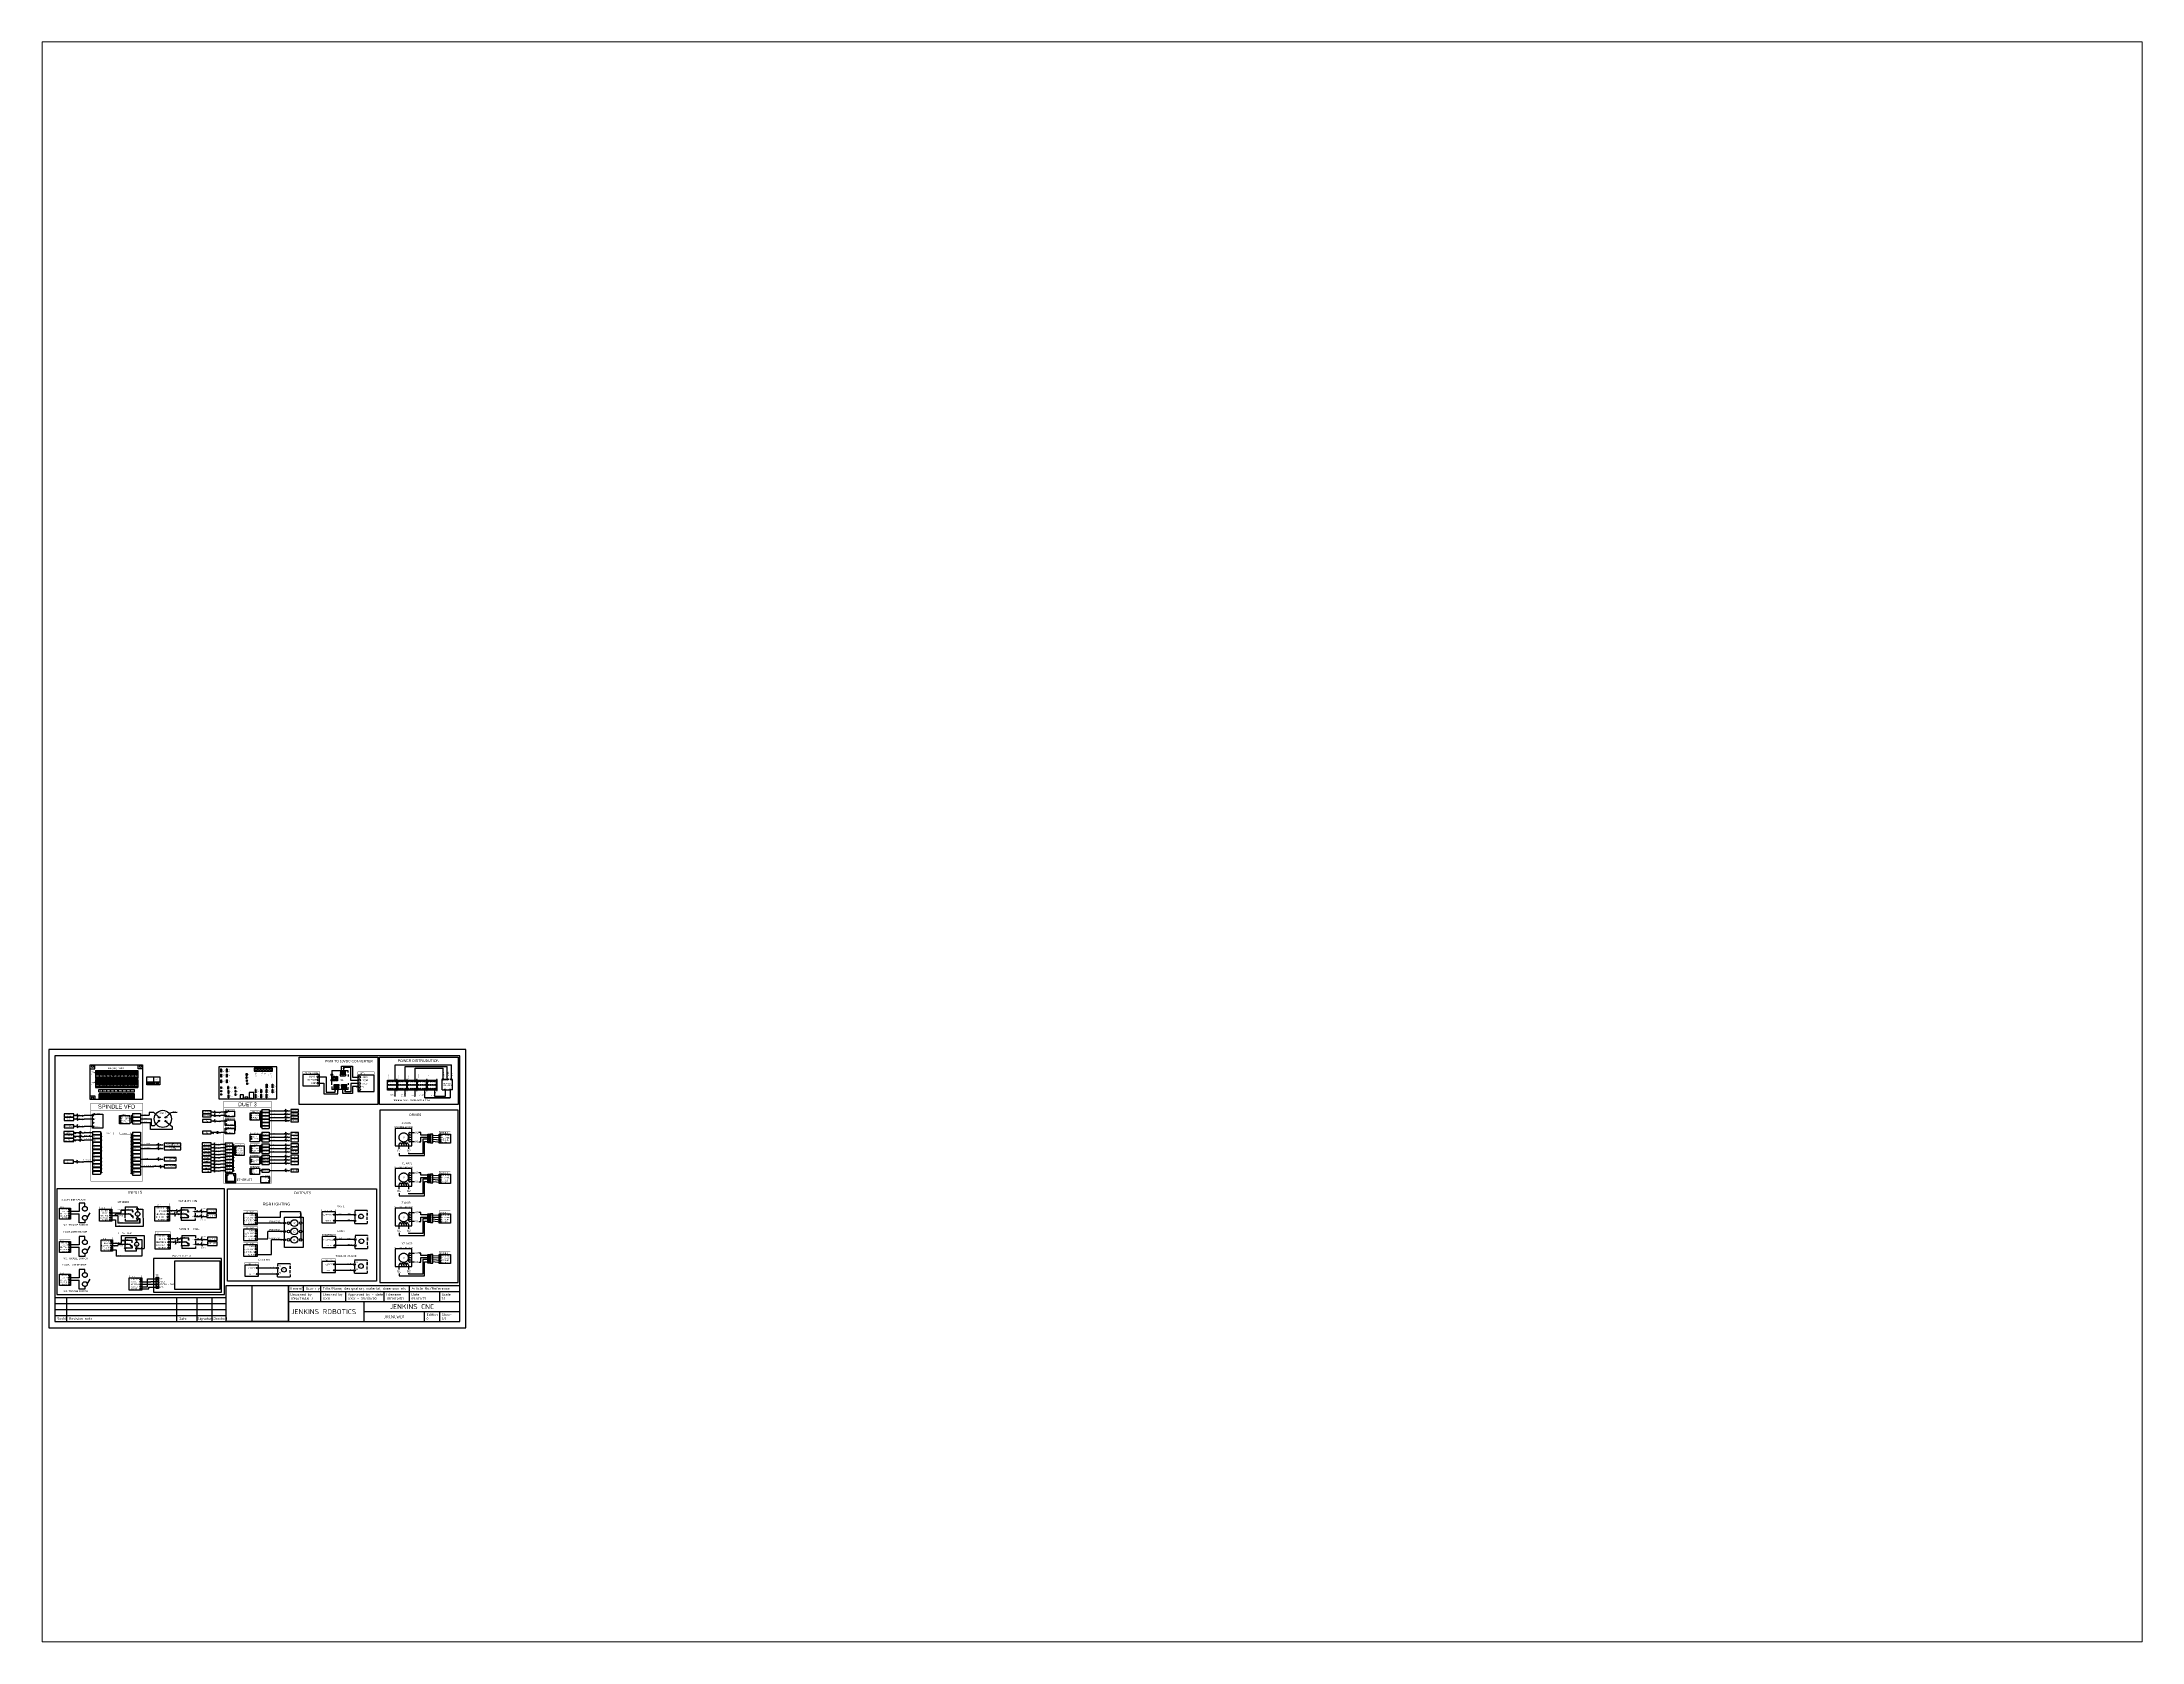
# Paper-space layout 'Layout1' of a CAD drawing. Header units: inches. Extents: x 1.05 to 9.45, y 0.8 to 7.2.
# The model-space entities are those that its viewports show. They can reach past a viewport. Long polylines and large blocks are cut down to what shows.
import ezdxf
from ezdxf.enums import TextEntityAlignment as Align

# ---------------------------------------------------------------- set-up
doc = ezdxf.new("R2010")
doc.units = ezdxf.units.IN
doc.header["$MEASUREMENT"] = 0
for name, pattern in [('ACAD_ISO03W100', [30, 12, -18]), ('DASHED2', [0.375, 0.25, -0.125]), ('DOTS', [0.1, 0.05, -0.05]), ('HIDDEN', [0.375, 0.25, -0.125]), ('HIDDEN2', [0.1875, 0.125, -0.0625])]:
    doc.linetypes.add(name, pattern=pattern)
for name, color, linetype in [('BDYFRM', 7, 'Continuous'), ('TEMPLATE', 5, 'Continuous'), ('Title Block', 7, 'Continuous')]:
    doc.layers.add(name, color=color, linetype=linetype)
doc.styles.add('ISO Proportional', font='isocp.shx')
doc.styles.get("Standard").update_dxf_attribs({"font": 'Arial.ttf'})
picture_1 = doc.add_image_def('image1.png', size_in_pixel=(800, 801))

# ---------------------------------------------------------------- blocks, each defined once
blk = doc.blocks.new('DUET 3')
h = blk.add_hatch(color=256)
h.dxf.hatch_style = 1
h.paths.add_polyline_path([(2.07, 3.88), (1.96, 3.92), (1.98, 3.88), (1.96, 3.84)])
h = blk.add_hatch(color=256)
h.dxf.hatch_style = 1
h.paths.add_polyline_path([(2.07, 3.69), (1.96, 3.74), (1.98, 3.69), (1.96, 3.65)])
h = blk.add_hatch(color=256)
h.dxf.hatch_style = 1
h.paths.add_polyline_path([(6, 3.97), (5.88, 4.01), (5.9, 3.97), (5.88, 3.93)])
h = blk.add_hatch(color=256)
h.dxf.hatch_style = 1
h.paths.add_polyline_path([(6, 3.78), (5.88, 3.82), (5.9, 3.78), (5.88, 3.74)])
h = blk.add_hatch(color=256)
h.dxf.hatch_style = 1
h.paths.add_polyline_path([(6, 3.59), (5.88, 3.64), (5.9, 3.59), (5.88, 3.55)])
h = blk.add_hatch(color=256)
h.dxf.hatch_style = 1
h.paths.add_polyline_path([(1.53, 2.73), (1.65, 2.77), (1.63, 2.73), (1.65, 2.68)])
h = blk.add_hatch(color=256)
h.dxf.hatch_style = 1
h.paths.add_polyline_path([(2.07, 3.38), (1.96, 3.43), (1.98, 3.38), (1.96, 3.34)])
h = blk.add_hatch(color=256)
h.dxf.hatch_style = 1
h.paths.add_polyline_path([(6, 3.41), (5.88, 3.45), (5.9, 3.41), (5.88, 3.36)])
h = blk.add_hatch(color=256)
h.dxf.hatch_style = 1
h.paths.add_polyline_path([(6, 2.66), (5.89, 2.7), (5.91, 2.66), (5.89, 2.61)])
h = blk.add_hatch(color=256)
h.dxf.hatch_style = 1
h.paths.add_polyline_path([(6, 2.47), (5.89, 2.51), (5.91, 2.47), (5.89, 2.43)])
h = blk.add_hatch(color=256)
h.dxf.hatch_style = 1
h.paths.add_polyline_path([(2.06, 2.05), (1.95, 2.09), (1.97, 2.05), (1.95, 2.01)])
h = blk.add_hatch(color=256)
h.dxf.hatch_style = 1
h.paths.add_polyline_path([(2.06, 1.86), (1.95, 1.9), (1.97, 1.86), (1.95, 1.82)])
h = blk.add_hatch(color=256)
h.dxf.hatch_style = 1
h.paths.add_polyline_path([(2.06, 1.67), (1.95, 1.71), (1.97, 1.67), (1.95, 1.63)])
h = blk.add_hatch(color=256)
h.dxf.hatch_style = 1
h.paths.add_polyline_path([(2.06, 1.48), (1.95, 1.53), (1.97, 1.48), (1.95, 1.44)])
h = blk.add_hatch(color=256)
h.dxf.hatch_style = 1
h.paths.add_polyline_path([(2.06, 1.3), (1.95, 1.34), (1.97, 1.3), (1.95, 1.25)])
h = blk.add_hatch(color=256)
h.dxf.hatch_style = 1
h.paths.add_polyline_path([(6, 2.28), (5.89, 2.32), (5.91, 2.28), (5.89, 2.24)])
h = blk.add_hatch(color=256)
h.dxf.hatch_style = 1
h.paths.add_polyline_path([(6, 2), (5.89, 2.04), (5.91, 2), (5.89, 1.96)])
h = blk.add_hatch(color=256)
h.dxf.hatch_style = 1
h.paths.add_polyline_path([(6, 1.81), (5.89, 1.85), (5.91, 1.81), (5.89, 1.77)])
h = blk.add_hatch(color=256)
h.dxf.hatch_style = 1
h.paths.add_polyline_path([(6, 1.62), (5.89, 1.67), (5.91, 1.62), (5.89, 1.58)])
h = blk.add_hatch(color=256)
h.dxf.hatch_style = 1
h.paths.add_polyline_path([(6, 1.36), (5.89, 1.4), (5.91, 1.36), (5.89, 1.32)])
h = blk.add_hatch(color=256)
h.dxf.hatch_style = 1
h.paths.add_polyline_path([(6, 1.17), (5.89, 1.21), (5.91, 1.17), (5.89, 1.13)])
h = blk.add_hatch(color=256)
h.dxf.hatch_style = 1
h.paths.add_polyline_path([(2.06, 1.11), (1.95, 1.15), (1.97, 1.11), (1.95, 1.07)])
h = blk.add_hatch(color=256)
h.dxf.hatch_style = 1
h.paths.add_polyline_path([(2.06, 0.92), (1.95, 0.96), (1.97, 0.92), (1.95, 0.88)])
h = blk.add_hatch(color=256)
h.dxf.hatch_style = 1
h.paths.add_polyline_path([(2.06, 0.73), (1.95, 0.77), (1.97, 0.73), (1.95, 0.69)])
h = blk.add_hatch(color=256)
h.dxf.hatch_style = 1
h.paths.add_polyline_path([(2.06, 0.54), (1.95, 0.58), (1.97, 0.54), (1.95, 0.5)])
h = blk.add_hatch(color=256)
h.dxf.hatch_style = 1
h.paths.add_polyline_path([(6, 0.98), (5.89, 1.02), (5.91, 0.98), (5.89, 0.94)])
h = blk.add_hatch(color=256)
h.dxf.hatch_style = 1
h.paths.add_polyline_path([(6, 0.56), (5.89, 0.6), (5.91, 0.56), (5.89, 0.52)])
at = {"layer": 'BDYFRM', "linetype": 'Continuous'}
for points in [[(4.38, 3.78, 1), (4.34, 3.78, 1)], [(4.38, 3.59, 1), (4.34, 3.59, 1)], [(2.93, 3.08, 1), (2.9, 3.08, 1)], [(4.38, 3.22, 1), (4.34, 3.22, 1)], [(4.38, 2.47, 1), (4.35, 2.47, 1)], [(2.81, 1.86, 1), (2.78, 1.86, 1)], [(2.81, 1.67, 1), (2.78, 1.67, 1)], [(2.81, 1.3, 1), (2.78, 1.3, 1)], [(4.38, 2.28, 1), (4.35, 2.28, 1)], [(4.38, 1.81, 1), (4.35, 1.81, 1)], [(4.38, 1.62, 1), (4.35, 1.62, 1)], [(2.81, 1.11, 1), (2.78, 1.11, 1)], [(2.81, 0.73, 1), (2.78, 0.73, 1)], [(2.81, 0.54, 1), (2.78, 0.54, 1)], [(4.38, 1.17, 1), (4.35, 1.17, 1)], [(4.38, 0.98, 1), (4.35, 0.98, 1)], [(4.38, 0.56, 1), (4.35, 0.56, 1)]]:
    blk.add_hatch(color=7, dxfattribs=at).paths.add_polyline_path(points)
for p, q in [((1.63, 3.88), (1.53, 3.88)), ((1.63, 3.69), (1.53, 3.69)), ((1.83, 3.88), (2.07, 3.88)), ((1.83, 3.69), (2.07, 3.69)), ((2.07, 3.88), (1.96, 3.84)), ((2.07, 3.69), (1.96, 3.65)), ((2.33, 3.88), (2.07, 3.88)), ((2.33, 3.69), (2.07, 3.69)), ((4.83, 3.97), (5.68, 3.97)), ((4.83, 3.78), (5.68, 3.78)), ((4.83, 3.59), (5.68, 3.59)), ((5.88, 3.97), (6, 3.97)), ((6, 3.97), (5.88, 3.93)), ((5.88, 3.78), (6, 3.78)), ((6, 3.78), (5.88, 3.74)), ((5.88, 3.59), (6, 3.59)), ((6, 3.59), (5.88, 3.55)), ((1.63, 3.38), (1.53, 3.38)), ((1.78, 2.73), (1.53, 2.73)), ((1.53, 2.73), (1.65, 2.68)), ((1.83, 3.38), (2.07, 3.38)), ((2.07, 3.38), (1.96, 3.34)), ((1.98, 2.73), (2.07, 2.73)), ((2.33, 3.38), (2.07, 3.38)), ((2.33, 2.73), (2.07, 2.73)), ((4.83, 3.41), (5.68, 3.41)), ((4.83, 2.66), (5.68, 2.66)), ((4.83, 2.47), (5.68, 2.47)), ((5.88, 3.41), (6, 3.41)), ((6, 3.41), (5.88, 3.36)), ((5.88, 2.66), (6, 2.66)), ((5.88, 2.47), (6, 2.47)), ((6, 2.66), (5.89, 2.61)), ((6, 2.47), (5.89, 2.43)), ((1.61, 2.05), (1.52, 2.05)), ((1.61, 1.86), (1.52, 1.86)), ((1.61, 1.67), (1.52, 1.67)), ((1.61, 1.48), (1.52, 1.48)), ((1.61, 1.3), (1.52, 1.3)), ((1.81, 2.05), (2.06, 2.05)), ((1.81, 1.86), (2.06, 1.86)), ((1.81, 1.67), (2.06, 1.67)), ((1.81, 1.48), (2.06, 1.48)), ((1.81, 1.3), (2.06, 1.3)), ((2.06, 2.05), (1.95, 2.01)), ((2.06, 1.86), (1.95, 1.82)), ((2.06, 1.67), (1.95, 1.63)), ((2.06, 1.48), (1.95, 1.44)), ((2.06, 1.3), (1.95, 1.25)), ((2.32, 2.05), (2.06, 2.05)), ((2.32, 1.86), (2.06, 1.86)), ((2.32, 1.67), (2.06, 1.67)), ((2.32, 1.48), (2.06, 1.48)), ((2.32, 1.3), (2.06, 1.3)), ((4.83, 2.28), (5.68, 2.28)), ((4.83, 2), (5.68, 2)), ((4.83, 1.81), (5.68, 1.81)), ((4.83, 1.62), (5.68, 1.62)), ((4.83, 1.36), (5.68, 1.36)), ((5.88, 2.28), (6, 2.28)), ((5.88, 2), (6, 2)), ((5.88, 1.81), (6, 1.81)), ((5.88, 1.62), (6, 1.62)), ((5.88, 1.36), (6, 1.36)), ((6, 2.28), (5.89, 2.24)), ((6, 2), (5.89, 1.96)), ((6, 1.81), (5.89, 1.77)), ((6, 1.62), (5.89, 1.58)), ((6, 1.36), (5.89, 1.32)), ((1.61, 1.11), (1.52, 1.11)), ((1.61, 0.92), (1.52, 0.92)), ((1.61, 0.73), (1.52, 0.73)), ((1.61, 0.54), (1.52, 0.54)), ((1.81, 1.11), (2.06, 1.11)), ((1.81, 0.92), (2.06, 0.92)), ((1.81, 0.73), (2.06, 0.73)), ((1.81, 0.54), (2.06, 0.54)), ((2.06, 1.11), (1.95, 1.07)), ((2.06, 0.92), (1.95, 0.88)), ((2.06, 0.73), (1.95, 0.69)), ((2.06, 0.54), (1.95, 0.5)), ((2.32, 1.11), (2.06, 1.11)), ((2.32, 0.92), (2.06, 0.92)), ((2.32, 0.73), (2.06, 0.73)), ((2.32, 0.54), (2.06, 0.54)), ((4.83, 1.17), (5.68, 1.17)), ((4.83, 0.98), (5.68, 0.98)), ((4.83, 0.56), (5.68, 0.56)), ((5.88, 1.17), (6, 1.17)), ((5.88, 0.98), (6, 0.98)), ((5.88, 0.56), (6, 0.56)), ((6, 1.17), (5.89, 1.13)), ((6, 0.98), (5.89, 0.94)), ((6, 0.56), (5.89, 0.52))]:
    blk.add_line(p, q)
for points in [[(1.97, 4.65), (5.27, 4.65), (5.27, 6.48), (1.97, 6.48)], [(2.08, 6.35), (2.12, 6.35), (2.12, 6.18), (2.08, 6.18)], [(2.08, 6.06), (2.12, 6.06), (2.12, 5.89), (2.08, 5.89)], [(2.4, 6.35), (2.43, 6.35), (2.43, 6.18), (2.4, 6.18)], [(2.4, 6.06), (2.43, 6.06), (2.43, 5.89), (2.4, 5.89)], [(3.53, 6.09), (3.57, 6.09), (3.57, 5.99), (3.53, 5.99)], [(3.97, 6.23), (5.03, 6.23), (5.03, 6.4), (3.97, 6.4)], [(2.08, 5.73), (2.12, 5.73), (2.12, 5.56), (2.08, 5.56)], [(2.08, 5.33), (2.11, 5.33), (2.11, 5.23), (2.08, 5.23)], [(2.08, 5.13), (2.11, 5.13), (2.11, 5.04), (2.08, 5.04)], [(2.08, 4.94), (2.11, 4.94), (2.11, 4.85), (2.08, 4.85)], [(2.4, 5.73), (2.43, 5.73), (2.43, 5.56), (2.4, 5.56)], [(2.48, 5.36), (2.52, 5.36), (2.52, 5.2), (2.48, 5.2)], [(2.49, 5.12), (2.53, 5.12), (2.53, 4.95), (2.49, 4.95)], [(2.49, 4.87), (2.53, 4.87), (2.53, 4.7), (2.49, 4.7)], [(2.88, 5.33), (2.91, 5.33), (2.91, 5.23), (2.88, 5.23)], [(2.89, 5.13), (2.93, 5.13), (2.93, 5.03), (2.89, 5.03)], [(2.89, 4.94), (2.93, 4.94), (2.93, 4.84), (2.89, 4.84)], [(3.18, 4.67), (3.36, 4.67), (3.36, 4.88), (3.18, 4.88)], [(3.53, 5.91), (3.56, 5.91), (3.56, 5.81), (3.53, 5.81)], [(3.54, 5.74), (3.57, 5.74), (3.57, 5.64), (3.54, 5.64)], [(3.55, 5.56), (3.59, 5.56), (3.59, 5.47), (3.55, 5.47)], [(3.7, 4.67), (3.96, 4.67), (3.96, 5.02), (3.7, 5.02)], [(4.05, 5.19), (4.08, 5.19), (4.08, 4.99), (4.05, 4.99)], [(4.05, 4.91), (4.08, 4.91), (4.08, 4.7), (4.05, 4.7)], [(4.36, 5.19), (4.4, 5.19), (4.4, 4.99), (4.36, 4.99)], [(4.36, 4.91), (4.4, 4.91), (4.4, 4.7), (4.36, 4.7)], [(4.66, 5.19), (4.7, 5.19), (4.7, 4.99), (4.66, 4.99)], [(4.66, 4.91), (4.7, 4.91), (4.7, 4.7), (4.66, 4.7)], [(4.67, 5.48), (4.71, 5.48), (4.71, 5.28), (4.67, 5.28)], [(5.01, 5.48), (5.05, 5.48), (5.05, 5.28), (5.01, 5.28)], [(5.01, 5.19), (5.05, 5.19), (5.05, 4.99), (5.01, 4.99)], [(2.32, 3.95), (2.86, 3.95), (2.86, 3.62), (2.32, 3.62)], [(3.45, 4.67), (3.61, 4.67), (3.61, 4.74), (3.45, 4.74)], [(3.74, 3.86), (4.28, 3.86), (4.28, 3.43), (3.74, 3.43)], [(2.32, 3.45), (2.86, 3.45), (2.86, 3.12), (2.32, 3.12)], [(2.32, 2.98), (2.86, 2.98), (2.86, 2.65), (2.32, 2.65)], [(3.75, 2.64), (4.29, 2.64), (4.29, 2.2), (3.75, 2.2)], [(2.87, 1.96), (3.41, 1.96), (3.41, 1.42), (2.87, 1.42)], [(3.75, 1.98), (4.29, 1.98), (4.29, 1.55), (3.75, 1.55)], [(3.75, 1.34), (4.29, 1.34), (4.29, 0.91), (3.75, 0.91)], [(3.75, 0.69), (4.29, 0.69), (4.29, 0.34), (3.75, 0.34)], [(4.87, 0.2), (4.33, 0.2), (4.33, -0.12), (4.87, -0.12)]]:
    blk.add_lwpolyline(points, close=True)
at = {"linetype": 'DOTS'}
for points in [[(1.03, 3.81), (1.53, 3.81), (1.53, 3.96), (1.03, 3.96)], [(1.03, 3.62), (1.53, 3.62), (1.53, 3.77), (1.03, 3.77)], [(6.07, 3.9), (6.5, 3.9), (6.5, 4.05), (6.07, 4.05)], [(6.07, 3.71), (6.5, 3.71), (6.5, 3.86), (6.07, 3.86)], [(6.07, 3.52), (6.5, 3.52), (6.5, 3.67), (6.07, 3.67)], [(1.03, 3.31), (1.53, 3.31), (1.53, 3.47), (1.03, 3.47)], [(1.03, 2.65), (1.53, 2.65), (1.53, 2.81), (1.03, 2.81)], [(6.07, 3.33), (6.5, 3.33), (6.5, 3.49), (6.07, 3.49)], [(6.07, 2.58), (6.51, 2.58), (6.51, 2.73), (6.07, 2.73)], [(6.07, 2.39), (6.51, 2.39), (6.51, 2.55), (6.07, 2.55)], [(1.02, 1.98), (1.52, 1.98), (1.52, 2.13), (1.02, 2.13)], [(1.02, 1.79), (1.52, 1.79), (1.52, 1.94), (1.02, 1.94)], [(1.02, 1.6), (1.52, 1.6), (1.52, 1.75), (1.02, 1.75)], [(1.02, 1.41), (1.52, 1.41), (1.52, 1.57), (1.02, 1.57)], [(1.02, 1.22), (1.52, 1.22), (1.52, 1.38), (1.02, 1.38)], [(6.07, 2.2), (6.51, 2.2), (6.51, 2.36), (6.07, 2.36)], [(6.07, 1.93), (6.51, 1.93), (6.51, 2.08), (6.07, 2.08)], [(6.07, 1.74), (6.51, 1.74), (6.51, 1.89), (6.07, 1.89)], [(6.07, 1.55), (6.51, 1.55), (6.51, 1.7), (6.07, 1.7)], [(6.07, 1.28), (6.51, 1.28), (6.51, 1.44), (6.07, 1.44)], [(6.07, 1.1), (6.51, 1.1), (6.51, 1.25), (6.07, 1.25)], [(1.02, 1.04), (1.52, 1.04), (1.52, 1.19), (1.02, 1.19)], [(1.02, 0.85), (1.52, 0.85), (1.52, 1), (1.02, 1)], [(1.02, 0.66), (1.52, 0.66), (1.52, 0.81), (1.02, 0.81)], [(1.02, 0.47), (1.52, 0.47), (1.52, 0.62), (1.02, 0.62)], [(6.07, 0.91), (6.51, 0.91), (6.51, 1.06), (6.07, 1.06)], [(6.07, 0.48), (6.51, 0.48), (6.51, 0.64), (6.07, 0.64)]]:
    blk.add_lwpolyline(points, close=True, dxfattribs=at)
at = {"linetype": 'Continuous'}
for points, const_width in [([(4.94, 4.14), (2.25, 4.14), (2.25, 4.51), (4.94, 4.51)], 0.0167), ([(2.32, 3.95), (2.86, 3.95), (2.86, 4.04), (2.32, 4.04)], 0.01), ([(3.74, 3.86), (4.28, 3.86), (4.28, 3.96), (3.74, 3.96)], 0.01), ([(2.32, 3.45), (2.86, 3.45), (2.86, 3.55), (2.32, 3.55)], 0.01), ([(2.32, 2.98), (2.86, 2.98), (2.86, 3.08), (2.32, 3.08)], 0.01), ([(3.75, 2.64), (4.29, 2.64), (4.29, 2.74), (3.75, 2.74)], 0.01), ([(2.87, 1.96), (3.41, 1.96), (3.41, 2.08), (2.87, 2.08)], 0.01), ([(3.75, 1.98), (4.29, 1.98), (4.29, 2.08), (3.75, 2.08)], 0.01), ([(3.75, 1.34), (4.29, 1.34), (4.29, 1.44), (3.75, 1.44)], 0.01), ([(3.75, 0.69), (4.29, 0.69), (4.29, 0.79), (3.75, 0.79)], 0.01), ([(4.87, 0.2), (4.33, 0.2), (4.33, 0.3), (4.87, 0.3)], 0.01)]:
    blk.add_lwpolyline(points, close=True, dxfattribs=dict(at, const_width=const_width))
for centre, radius in [((2.1, 6.33), 0.013), ((2.1, 6.29), 0.013), ((2.1, 6.25), 0.013), ((2.1, 6.2), 0.013), ((2.1, 6.04), 0.013), ((2.1, 6), 0.013), ((2.41, 6.33), 0.013), ((2.41, 6.29), 0.013), ((2.41, 6.25), 0.013), ((2.41, 6.2), 0.013), ((2.41, 6.04), 0.013), ((2.41, 6), 0.013), ((3.55, 6.06), 0.0124), ((3.55, 6.02), 0.0124), ((4.08, 6.32), 0.0635), ((4.26, 6.32), 0.0635), ((4.43, 6.32), 0.0635), ((4.6, 6.32), 0.0635), ((4.77, 6.32), 0.0635), ((4.93, 6.32), 0.0635), ((2.1, 5.96), 0.013), ((2.1, 5.91), 0.013), ((2.1, 5.7), 0.013), ((2.1, 5.66), 0.013), ((2.1, 5.62), 0.013), ((2.1, 5.58), 0.013), ((2.09, 5.3), 0.0124), ((2.09, 5.26), 0.0124), ((2.09, 5.11), 0.0124), ((2.09, 5.07), 0.0124), ((2.09, 4.92), 0.0124), ((2.09, 4.88), 0.0124), ((2.41, 5.96), 0.013), ((2.41, 5.92), 0.013), ((2.41, 5.71), 0.013), ((2.41, 5.67), 0.013), ((2.41, 5.62), 0.013), ((2.41, 5.58), 0.013), ((2.5, 5.34), 0.0124), ((2.5, 5.3), 0.0124), ((2.5, 5.26), 0.0124), ((2.5, 5.22), 0.0124), ((2.51, 5.09), 0.0124), ((2.51, 5.06), 0.0124), ((2.51, 5.01), 0.0124), ((2.51, 4.97), 0.0124), ((2.51, 4.84), 0.0124), ((2.51, 4.8), 0.0124), ((2.89, 5.3), 0.0124), ((2.89, 5.26), 0.0124), ((2.91, 5.1), 0.0124), ((2.91, 5.06), 0.0124), ((2.91, 4.91), 0.0124), ((2.91, 4.87), 0.0124), ((3.54, 5.88), 0.0124), ((3.54, 5.85), 0.0124), ((3.55, 5.72), 0.0124), ((3.55, 5.68), 0.0124), ((3.57, 5.54), 0.0124), ((3.57, 5.5), 0.0124), ((4.06, 5.17), 0.0124), ((4.06, 5.13), 0.0124), ((4.06, 5.09), 0.0124), ((4.06, 5.05), 0.0124), ((4.06, 5.02), 0.0124), ((4.06, 4.88), 0.0124), ((4.06, 4.84), 0.0124), ((4.06, 4.8), 0.0124), ((4.38, 5.17), 0.0124), ((4.38, 5.13), 0.0124), ((4.38, 5.09), 0.0124), ((4.38, 5.05), 0.0124), ((4.38, 5.02), 0.0124), ((4.38, 4.88), 0.0124), ((4.38, 4.84), 0.0124), ((4.38, 4.8), 0.0124), ((4.69, 5.45), 0.0124), ((4.69, 5.41), 0.0124), ((4.69, 5.37), 0.0124), ((4.69, 5.33), 0.0124), ((4.69, 5.3), 0.0124), ((4.68, 5.17), 0.0124), ((4.68, 5.13), 0.0124), ((4.68, 5.09), 0.0124), ((4.68, 5.05), 0.0124), ((4.68, 5.02), 0.0124), ((4.68, 4.88), 0.0124), ((4.68, 4.84), 0.0124), ((4.68, 4.8), 0.0124), ((5.03, 5.45), 0.0124), ((5.03, 5.41), 0.0124), ((5.03, 5.37), 0.0124), ((5.03, 5.33), 0.0124), ((5.03, 5.3), 0.0124), ((5.03, 5.16), 0.0124), ((5.03, 5.13), 0.0124), ((5.03, 5.09), 0.0124), ((5.03, 5.05), 0.0124), ((5.03, 5.01), 0.0124), ((2.37, 3.88), 0.0329), ((2.37, 3.69), 0.0329), ((2.51, 4.76), 0.0124), ((2.51, 4.73), 0.0124), ((3.78, 3.8), 0.0329), ((3.78, 3.7), 0.0329), ((3.78, 3.59), 0.0329), ((4.06, 4.76), 0.0124), ((4.06, 4.73), 0.0124), ((4.38, 4.76), 0.0124), ((4.38, 4.73), 0.0124), ((4.68, 4.76), 0.0124), ((4.68, 4.73), 0.0124), ((2.37, 3.38), 0.0329), ((2.37, 3.2), 0.0329), ((2.37, 2.91), 0.0329), ((2.37, 2.73), 0.0329), ((3.78, 3.48), 0.0329), ((3.8, 2.48), 0.0329), ((3.8, 2.37), 0.0329), ((2.91, 1.9), 0.0336), ((2.91, 1.8), 0.0336), ((2.91, 1.69), 0.0336), ((2.91, 1.58), 0.0336), ((2.91, 1.48), 0.0336), ((3.8, 1.92), 0.0329), ((3.8, 1.82), 0.0329), ((3.8, 1.71), 0.0329), ((3.8, 1.61), 0.0329), ((3.8, 1.18), 0.0329), ((3.8, 1.07), 0.0329), ((3.8, 0.63), 0.0329), ((3.8, 0.53), 0.0329), ((3.8, 0.42), 0.0329), ((4.83, 0.14), 0.0329), ((4.83, -0.05), 0.0329)]:
    blk.add_circle(centre, radius)
at = {"color": 7}
for centre in [(1.64, 3.88), (1.64, 3.69), (1.81, 3.88), (1.81, 3.69), (5.7, 3.97), (5.7, 3.78), (5.7, 3.59), (5.86, 3.97), (5.86, 3.78), (5.86, 3.59), (1.64, 3.38), (1.8, 2.73), (1.81, 3.38), (1.96, 2.73), (5.7, 3.41), (5.7, 2.66), (5.7, 2.47), (5.86, 3.41), (5.86, 2.66), (5.86, 2.47), (1.63, 2.05), (1.63, 1.86), (1.63, 1.67), (1.63, 1.48), (1.63, 1.3), (1.8, 2.05), (1.8, 1.86), (1.8, 1.67), (1.8, 1.48), (1.8, 1.3), (5.7, 2.28), (5.7, 2), (5.7, 1.81), (5.7, 1.62), (5.7, 1.36), (5.86, 2.28), (5.86, 2), (5.86, 1.81), (5.86, 1.62), (5.86, 1.36), (1.63, 1.11), (1.63, 0.92), (1.63, 0.73), (1.63, 0.54), (1.8, 1.11), (1.8, 0.92), (1.8, 0.73), (1.8, 0.54), (5.7, 1.17), (5.7, 0.98), (5.7, 0.56), (5.86, 1.17), (5.86, 0.98), (5.86, 0.56)]:
    blk.add_circle(centre, 0.0167, dxfattribs=at)
at = {"layer": 'BDYFRM', "color": 7, "linetype": 'Continuous'}
for p, q in [((1.66, 3.88), (1.68, 3.88)), ((1.66, 3.69), (1.68, 3.69)), ((1.73, 3.97), (1.68, 3.88)), ((1.73, 3.78), (1.68, 3.69)), ((1.73, 3.88), (1.73, 3.97)), ((1.73, 3.88), (1.73, 3.81)), ((1.73, 3.81), (1.76, 3.88)), ((1.73, 3.69), (1.73, 3.78)), ((1.73, 3.69), (1.73, 3.62)), ((1.73, 3.62), (1.76, 3.69)), ((1.76, 3.88), (1.79, 3.88)), ((1.76, 3.69), (1.79, 3.69)), ((4.36, 3.97), (4.41, 3.97)), ((4.36, 3.41), (4.36, 3.97)), ((4.36, 3.78), (4.41, 3.78)), ((4.36, 3.59), (4.41, 3.59)), ((4.41, 4.05), (4.41, 3.89)), ((4.41, 4.05), (4.83, 4.05)), ((4.41, 3.89), (4.83, 3.89)), ((4.41, 3.87), (4.41, 3.7)), ((4.41, 3.87), (4.83, 3.87)), ((4.41, 3.7), (4.83, 3.7)), ((4.41, 3.68), (4.83, 3.68)), ((4.41, 3.68), (4.41, 3.51)), ((4.83, 4.05), (4.83, 3.89)), ((4.83, 3.87), (4.83, 3.7)), ((4.83, 3.68), (4.83, 3.51)), ((5.71, 3.97), (5.73, 3.97)), ((5.71, 3.78), (5.73, 3.78)), ((5.71, 3.59), (5.73, 3.59)), ((5.78, 4.06), (5.73, 3.97)), ((5.78, 3.87), (5.73, 3.78)), ((5.78, 3.68), (5.73, 3.59)), ((5.78, 3.97), (5.78, 4.06)), ((5.78, 3.97), (5.78, 3.9)), ((5.78, 3.9), (5.81, 3.97)), ((5.78, 3.78), (5.78, 3.87)), ((5.78, 3.78), (5.78, 3.71)), ((5.78, 3.71), (5.81, 3.78)), ((5.78, 3.59), (5.78, 3.68)), ((5.78, 3.59), (5.78, 3.52)), ((5.78, 3.52), (5.81, 3.59)), ((5.81, 3.97), (5.85, 3.97)), ((5.81, 3.78), (5.85, 3.78)), ((5.81, 3.59), (5.85, 3.59)), ((1.66, 3.38), (1.68, 3.38)), ((1.73, 3.47), (1.68, 3.38)), ((1.73, 3.38), (1.73, 3.47)), ((1.73, 3.38), (1.73, 3.31)), ((1.73, 3.31), (1.76, 3.38)), ((1.76, 3.38), (1.79, 3.38)), ((1.85, 2.73), (1.81, 2.73)), ((1.88, 2.66), (1.85, 2.73)), ((1.88, 2.73), (1.88, 2.81)), ((1.88, 2.81), (1.93, 2.73)), ((1.88, 2.73), (1.88, 2.66)), ((1.95, 2.73), (1.93, 2.73)), ((2.86, 3.35), (2.91, 3.35)), ((2.86, 2.87), (2.91, 2.87)), ((2.91, 2.87), (2.91, 3.35)), ((4.36, 3.41), (4.41, 3.41)), ((4.36, 3.03), (4.36, 3.41)), ((4.36, 3.22), (4.41, 3.22)), ((4.36, 3.03), (4.41, 3.03)), ((4.36, 2.66), (4.42, 2.66)), ((4.36, 2.28), (4.36, 2.66)), ((4.36, 2.47), (4.42, 2.47)), ((4.41, 3.51), (4.83, 3.51)), ((4.41, 3.49), (4.83, 3.49)), ((4.41, 3.49), (4.41, 3.32)), ((4.41, 3.32), (4.83, 3.32)), ((4.41, 3.3), (4.83, 3.3)), ((4.41, 3.3), (4.41, 3.13)), ((4.41, 3.13), (4.83, 3.13)), ((4.41, 3.11), (4.83, 3.11)), ((4.41, 3.11), (4.41, 2.95)), ((4.41, 2.95), (4.83, 2.95)), ((4.42, 2.74), (4.42, 2.57)), ((4.42, 2.74), (4.83, 2.74)), ((4.42, 2.57), (4.83, 2.57)), ((4.42, 2.55), (4.42, 2.38)), ((4.42, 2.55), (4.83, 2.55)), ((4.83, 3.49), (4.83, 3.32)), ((4.83, 3.3), (4.83, 3.13)), ((4.83, 3.11), (4.83, 2.95)), ((4.83, 2.74), (4.83, 2.57)), ((4.83, 2.55), (4.83, 2.38)), ((5.71, 3.41), (5.73, 3.41)), ((5.71, 2.66), (5.74, 2.66)), ((5.71, 2.47), (5.74, 2.47)), ((5.78, 3.49), (5.73, 3.41)), ((5.78, 2.74), (5.74, 2.66)), ((5.78, 2.56), (5.74, 2.47)), ((5.78, 3.41), (5.78, 3.49)), ((5.78, 3.41), (5.78, 3.34)), ((5.78, 3.34), (5.81, 3.41)), ((5.78, 2.66), (5.78, 2.74)), ((5.78, 2.66), (5.78, 2.59)), ((5.78, 2.59), (5.82, 2.66)), ((5.78, 2.47), (5.78, 2.56)), ((5.78, 2.47), (5.78, 2.4)), ((5.78, 2.4), (5.82, 2.47)), ((5.81, 3.41), (5.85, 3.41)), ((5.82, 2.66), (5.85, 2.66)), ((5.82, 2.47), (5.85, 2.47)), ((1.65, 2.05), (1.67, 2.05)), ((1.65, 1.86), (1.67, 1.86)), ((1.65, 1.67), (1.67, 1.67)), ((1.65, 1.48), (1.67, 1.48)), ((1.65, 1.3), (1.67, 1.3)), ((1.71, 2.14), (1.67, 2.05)), ((1.71, 1.95), (1.67, 1.86)), ((1.71, 1.76), (1.67, 1.67)), ((1.71, 1.57), (1.67, 1.48)), ((1.71, 1.38), (1.67, 1.3)), ((1.71, 2.05), (1.71, 2.14)), ((1.71, 2.05), (1.71, 1.98)), ((1.71, 1.98), (1.75, 2.05)), ((1.71, 1.86), (1.71, 1.95)), ((1.71, 1.86), (1.71, 1.79)), ((1.71, 1.79), (1.75, 1.86)), ((1.71, 1.67), (1.71, 1.76)), ((1.71, 1.67), (1.71, 1.6)), ((1.71, 1.6), (1.75, 1.67)), ((1.71, 1.48), (1.71, 1.57)), ((1.71, 1.48), (1.71, 1.41)), ((1.71, 1.41), (1.75, 1.48)), ((1.71, 1.3), (1.71, 1.38)), ((1.71, 1.3), (1.71, 1.23)), ((1.71, 1.23), (1.75, 1.3)), ((1.75, 2.05), (1.78, 2.05)), ((1.75, 1.86), (1.78, 1.86)), ((1.75, 1.67), (1.78, 1.67)), ((1.75, 1.48), (1.78, 1.48)), ((1.75, 1.3), (1.78, 1.3)), ((2.32, 2.13), (2.74, 2.13)), ((2.32, 2.13), (2.32, 1.96)), ((2.32, 1.96), (2.74, 1.96)), ((2.32, 1.94), (2.74, 1.94)), ((2.32, 1.94), (2.32, 1.78)), ((2.32, 1.78), (2.74, 1.78)), ((2.32, 1.76), (2.32, 1.59)), ((2.32, 1.76), (2.74, 1.76)), ((2.32, 1.59), (2.74, 1.59)), ((2.32, 1.57), (2.32, 1.4)), ((2.32, 1.57), (2.74, 1.57)), ((2.32, 1.4), (2.74, 1.4)), ((2.32, 1.38), (2.74, 1.38)), ((2.32, 1.38), (2.32, 1.21)), ((2.32, 1.21), (2.74, 1.21)), ((2.74, 2.13), (2.74, 1.96)), ((2.74, 2.05), (2.79, 2.05)), ((2.74, 1.94), (2.74, 1.78)), ((2.74, 1.86), (2.79, 1.86)), ((2.74, 1.76), (2.74, 1.59)), ((2.74, 1.67), (2.79, 1.67)), ((2.74, 1.57), (2.74, 1.4)), ((2.74, 1.48), (2.79, 1.48)), ((2.74, 1.38), (2.74, 1.21)), ((2.74, 1.3), (2.79, 1.3)), ((2.79, 1.67), (2.79, 2.05)), ((2.79, 1.48), (2.79, 1.86)), ((2.79, 1.11), (2.79, 1.48)), ((2.79, 0.92), (2.79, 1.3)), ((4.36, 2.28), (4.42, 2.28)), ((4.36, 2), (4.42, 2)), ((4.36, 1.62), (4.36, 2)), ((4.36, 1.81), (4.42, 1.81)), ((4.36, 1.62), (4.42, 1.62)), ((4.36, 1.36), (4.42, 1.36)), ((4.36, 0.98), (4.36, 1.36)), ((4.42, 2.38), (4.83, 2.38)), ((4.42, 2.36), (4.83, 2.36)), ((4.42, 2.36), (4.42, 2.2)), ((4.42, 2.2), (4.83, 2.2)), ((4.42, 2.08), (4.42, 1.92)), ((4.42, 2.08), (4.83, 2.08)), ((4.42, 1.92), (4.83, 1.92)), ((4.42, 1.9), (4.42, 1.73)), ((4.42, 1.9), (4.83, 1.9)), ((4.42, 1.73), (4.83, 1.73)), ((4.42, 1.71), (4.83, 1.71)), ((4.42, 1.71), (4.42, 1.54)), ((4.42, 1.54), (4.83, 1.54)), ((4.42, 1.44), (4.42, 1.27)), ((4.42, 1.44), (4.83, 1.44)), ((4.42, 1.27), (4.83, 1.27)), ((4.42, 1.25), (4.42, 1.09)), ((4.42, 1.25), (4.83, 1.25)), ((4.83, 2.36), (4.83, 2.2)), ((4.83, 2.08), (4.83, 1.92)), ((4.83, 1.9), (4.83, 1.73)), ((4.83, 1.71), (4.83, 1.54)), ((4.83, 1.44), (4.83, 1.27)), ((4.83, 1.25), (4.83, 1.09)), ((5.71, 2.28), (5.74, 2.28)), ((5.71, 2), (5.74, 2)), ((5.71, 1.81), (5.74, 1.81)), ((5.71, 1.62), (5.74, 1.62)), ((5.71, 1.36), (5.74, 1.36)), ((5.78, 2.37), (5.74, 2.28)), ((5.78, 2.09), (5.74, 2)), ((5.78, 1.9), (5.74, 1.81)), ((5.78, 1.71), (5.74, 1.62)), ((5.78, 1.45), (5.74, 1.36)), ((5.78, 1.26), (5.74, 1.17)), ((5.78, 2.28), (5.78, 2.37)), ((5.78, 2.28), (5.78, 2.21)), ((5.78, 2.21), (5.82, 2.28)), ((5.78, 2), (5.78, 2.09)), ((5.78, 2), (5.78, 1.93)), ((5.78, 1.93), (5.82, 2)), ((5.78, 1.81), (5.78, 1.9)), ((5.78, 1.81), (5.78, 1.74)), ((5.78, 1.74), (5.82, 1.81)), ((5.78, 1.62), (5.78, 1.71)), ((5.78, 1.62), (5.78, 1.55)), ((5.78, 1.55), (5.82, 1.62)), ((5.78, 1.36), (5.78, 1.45)), ((5.78, 1.36), (5.78, 1.29)), ((5.78, 1.29), (5.82, 1.36)), ((5.78, 1.17), (5.78, 1.26)), ((5.82, 2.28), (5.85, 2.28)), ((5.82, 2), (5.85, 2)), ((5.82, 1.81), (5.85, 1.81)), ((5.82, 1.62), (5.85, 1.62)), ((5.82, 1.36), (5.85, 1.36)), ((1.65, 1.11), (1.67, 1.11)), ((1.65, 0.92), (1.67, 0.92)), ((1.65, 0.73), (1.67, 0.73)), ((1.65, 0.54), (1.67, 0.54)), ((1.71, 1.2), (1.67, 1.11)), ((1.71, 1.01), (1.67, 0.92)), ((1.71, 0.82), (1.67, 0.73)), ((1.71, 0.63), (1.67, 0.54)), ((1.71, 1.11), (1.71, 1.2)), ((1.71, 1.11), (1.71, 1.04)), ((1.71, 1.04), (1.75, 1.11)), ((1.71, 0.92), (1.71, 1.01)), ((1.71, 0.92), (1.71, 0.85)), ((1.71, 0.85), (1.75, 0.92)), ((1.71, 0.73), (1.71, 0.82)), ((1.71, 0.73), (1.71, 0.66)), ((1.71, 0.66), (1.75, 0.73)), ((1.71, 0.54), (1.71, 0.63)), ((1.71, 0.54), (1.71, 0.47)), ((1.71, 0.47), (1.75, 0.54)), ((1.75, 1.11), (1.78, 1.11)), ((1.75, 0.92), (1.78, 0.92)), ((1.75, 0.73), (1.78, 0.73)), ((1.75, 0.54), (1.78, 0.54)), ((2.32, 1.19), (2.32, 1.02)), ((2.32, 1.19), (2.74, 1.19)), ((2.32, 1.02), (2.74, 1.02)), ((2.32, 1), (2.32, 0.84)), ((2.32, 1), (2.74, 1)), ((2.32, 0.84), (2.74, 0.84)), ((2.32, 0.81), (2.74, 0.81)), ((2.32, 0.81), (2.32, 0.65)), ((2.32, 0.65), (2.74, 0.65)), ((2.32, 0.63), (2.32, 0.46)), ((2.32, 0.63), (2.74, 0.63)), ((2.32, 0.46), (2.74, 0.46)), ((2.74, 1.19), (2.74, 1.02)), ((2.74, 1.11), (2.79, 1.11)), ((2.74, 1), (2.74, 0.84)), ((2.74, 0.92), (2.79, 0.92)), ((2.74, 0.81), (2.74, 0.65)), ((2.74, 0.73), (2.79, 0.73)), ((2.74, 0.63), (2.74, 0.46)), ((2.74, 0.54), (2.79, 0.54)), ((2.79, 0.54), (2.79, 0.92)), ((4.36, 1.17), (4.42, 1.17)), ((4.36, 0.98), (4.42, 0.98)), ((4.36, 0.56), (4.42, 0.56)), ((4.42, 1.09), (4.83, 1.09)), ((4.42, 1.07), (4.83, 1.07)), ((4.42, 1.07), (4.42, 0.9)), ((4.42, 0.9), (4.83, 0.9)), ((4.42, 0.64), (4.83, 0.64)), ((4.42, 0.64), (4.42, 0.47)), ((4.42, 0.47), (4.83, 0.47)), ((4.83, 1.07), (4.83, 0.9)), ((4.83, 0.64), (4.83, 0.47)), ((5.71, 1.17), (5.74, 1.17)), ((5.71, 0.98), (5.74, 0.98)), ((5.71, 0.56), (5.74, 0.56)), ((5.78, 1.07), (5.74, 0.98)), ((5.78, 0.65), (5.74, 0.56)), ((5.78, 1.17), (5.78, 1.1)), ((5.78, 1.1), (5.82, 1.17)), ((5.78, 0.98), (5.78, 1.07)), ((5.78, 0.98), (5.78, 0.91)), ((5.78, 0.91), (5.82, 0.98)), ((5.78, 0.56), (5.78, 0.65)), ((5.78, 0.56), (5.78, 0.49)), ((5.78, 0.49), (5.82, 0.56)), ((5.82, 1.17), (5.85, 1.17)), ((5.82, 0.98), (5.85, 0.98)), ((5.82, 0.56), (5.85, 0.56))]:
    blk.add_line(p, q, dxfattribs=at)
at = {"layer": 'BDYFRM', "color": 7, "const_width": 0.0167}
blk.add_lwpolyline([(2.25, 4.14), (4.94, 4.14), (4.94, -0.18), (2.25, -0.18)], close=True, dxfattribs=at)
at = {"layer": 'BDYFRM', "color": 7, "linetype": 'Continuous'}
for centre in [(4.36, 3.78), (4.36, 3.59), (2.91, 3.08), (4.36, 3.22), (4.36, 2.47), (2.8, 1.86), (2.8, 1.67), (2.8, 1.3), (4.36, 2.28), (4.36, 1.81), (4.36, 1.62), (2.8, 1.11), (2.8, 0.73), (2.8, 0.54), (4.36, 1.17), (4.36, 0.98), (4.36, 0.56)]:
    blk.add_circle(centre, 0.0163, dxfattribs=at)
at = {"layer": 'TEMPLATE', "color": 7}
for p, q in [((2.94, 0.38), (2.34, 0.38)), ((2.34, 0.38), (2.34, -0.12)), ((2.92, 0.37), (2.36, 0.37)), ((2.36, 0.37), (2.36, -0.1)), ((2.48, 0.27), (2.41, 0.27)), ((2.41, 0.27), (2.41, -0.04)), ((2.48, 0.37), (2.48, 0.27)), ((2.8, 0.37), (2.8, 0.27)), ((2.8, 0.27), (2.86, 0.27)), ((2.86, 0.27), (2.86, -0.04)), ((2.92, -0.1), (2.92, 0.37)), ((2.94, -0.12), (2.94, 0.38)), ((2.34, -0.12), (2.94, -0.12)), ((2.36, -0.1), (2.92, -0.1)), ((2.41, -0.04), (2.86, -0.04))]:
    blk.add_line(p, q, dxfattribs=at)
for s, width, gutter_width, heights, insert, char_height, attachment_point in [('DRIVE 2', 1.1395, 1, [0], (2.05, 6.4), 0.0217, 1), ('DRIVE 1', 1.1395, 1, [0], (2.05, 6.11), 0.0217, 1), ('DRIVE 3', 1.1395, 1, [0], (2.37, 6.4), 0.0217, 1), ('DRIVE 4', 1.1395, 1, [0], (2.37, 6.11), 0.0217, 1), ('TEMP 0 ', 1.4369, 1, [0.225], (3.5, 6.13), 0.0208, 1), ('OUT 1', 1.4369, 1, [0.225], (2.05, 5.37), 0.0208, 1), ('OUT 2', 1.4369, 1, [0.225], (2.05, 5.18), 0.0208, 1), ('OUT 3', 1.4369, 1, [0.225], (2.05, 4.99), 0.0208, 1), ('DRIVE 0', 1.1395, 1, [0], (2.05, 5.77), 0.0217, 1), ('DRIVE 5', 1.4369, 1, [0.225], (2.37, 5.78), 0.0217, 1), ('OUT 4', 1.4369, 1, [0.225], (2.46, 5.41), 0.0208, 1), ('OUT 5', 1.4369, 1, [0.225], (2.47, 5.16), 0.0208, 1), ('OUT 6', 1.4369, 1, [0.225], (2.47, 4.91), 0.0208, 1), ('DOUT 7', 1.4369, 1, [0.225], (2.85, 5.37), 0.0208, 1), ('DOUT 8', 1.4369, 1, [0.225], (2.87, 5.17), 0.0208, 1), ('DOUT 9', 1.4369, 1, [0.225], (2.87, 4.98), 0.0208, 1), ('TEMP 1', 1.4369, 1, [0.225], (3.5, 5.95), 0.0208, 1), ('TEMP 2', 1.4369, 1, [0.225], (3.51, 5.78), 0.0208, 1), ('TEMP 3', 1.4369, 1, [0.225], (3.53, 5.6), 0.0208, 1), ('IO_3\\P', 1.4369, 1, [0.225], (4.02, 5.24), 0.0208, 1), ('IO_0', 1.4369, 1, [0.225], (4.02, 4.95), 0.0208, 1), ('IO_4\\P', 1.4369, 1, [0.225], (4.34, 5.24), 0.0208, 1), ('IO_1\\P', 1.4369, 1, [0.225], (4.34, 4.95), 0.0208, 1), ('IO_5', 1.4369, 1, [0.225], (4.64, 5.24), 0.0208, 1), ('IO_2\\P', 1.4369, 1, [0.225], (4.64, 4.95), 0.0208, 1), ('IO_7\\P', 1.4369, 1, [0.225], (4.65, 5.52), 0.0208, 1), ('IO_8\\P', 1.4369, 1, [0.225], (4.99, 5.52), 0.0208, 1), ('IO_6', 1.4369, 1, [0.225], (4.99, 5.23), 0.0208, 1), ('POWER IN', 0.3828, 1, [0.116], (2.39, 4.02), 0.0549, 1), ('\\pxqc;DUET 3', 2.6914, 1.06, [0.302], (2.25, 4.44), 0.2121, 1), ('DRIVER X', 0.3828, 1, [0.116], (3.82, 3.94), 0.0549, 1), ('OUT 0  IN', 0.3828, 1, [0.116], (2.39, 3.52), 0.0549, 1), ('OUT 0 ', 0.3828, 1, [0.116], (2.39, 3.05), 0.0549, 1), ('OUT 1-3', 0.3828, 1, [0.116], (3.88, 2.71), 0.0549, 1), ('IO_X', 0.2095, 1, [0.116], (3.02, 2.06), 0.0561, 1), ('OUT 4-6', 0.3828, 1, [0.116], (3.88, 2.06), 0.0549, 1), ('OUT 7-9', 0.3828, 1, [0.116], (3.88, 1.42), 0.0549, 1), ('OUT9  PWM', 0.5723, 1, [0.116], (3.8, 0.77), 0.0549, 1), ('12V (OUT9)', 0.5723, 1, [0.116], (4.82, 0.28), 0.0549, 3)]:
    blk.add_mtext_dynamic_manual_height_columns(s, width=width, gutter_width=gutter_width, heights=heights, dxfattribs=dict(insert=insert, char_height=char_height, attachment_point=attachment_point))
for s, insert, char_height, width, attachment_point in [('A2 BLACK', (2.13, 6.34), 0.0217, 0.1571, 1), ('A1 GREEN', (2.13, 6.3), 0.0217, 0.196, 1), ('A2 BLACK', (2.13, 6.05), 0.0217, 0.1571, 1), ('A1 GREEN', (2.13, 6.01), 0.0217, 0.196, 1), ('A2 BLACK', (2.45, 6.34), 0.0217, 0.1571, 1), ('A1 GREEN', (2.45, 6.3), 0.0217, 0.196, 1), ('A2 BLACK', (2.45, 6.05), 0.0217, 0.1571, 1), ('A1 GREEN', (2.45, 6.01), 0.0217, 0.196, 1), ('VSSA +', (3.58, 6.07), 0.0208, 0.1504, 1), ('TEMP 0', (3.58, 6.03), 0.0208, 0.1876, 1), ('A2 BLACK', (2.13, 5.72), 0.0217, 0.1571, 1), ('A1 GREEN', (2.13, 5.67), 0.0217, 0.196, 1), ('OUT VOUT1', (2.13, 5.31), 0.0208, 0.2637, 1), ('V FUSE', (2.13, 5.27), 0.0208, 0.1876, 1), ('OUT VOUT1', (2.13, 5.12), 0.0208, 0.2637, 1), ('V FUSE', (2.13, 5.08), 0.0208, 0.1876, 1), ('OUT VOUT1', (2.13, 4.93), 0.0208, 0.2637, 1), ('V FUSE', (2.13, 4.89), 0.0208, 0.1876, 1), ('A2 BLACK', (2.45, 5.72), 0.0217, 0.1571, 1), ('A1 GREEN', (2.45, 5.68), 0.0217, 0.196, 1), ('NEUTRAL', (2.54, 5.35), 0.0208, 0.1504, 1), ('V OUTLC1 12VDC', (2.54, 5.31), 0.0208, 0.2868, 1), ('V OUTLC1 12VDC', (2.54, 5.06), 0.0208, 0.2868, 1), ('V OUTLC1 12VDC', (2.54, 4.81), 0.0208, 0.2868, 1), ('NEUTRAL', (2.54, 5.1), 0.0208, 0.1504, 1), ('NEUTRAL', (2.54, 4.85), 0.0208, 0.1504, 1), ('V OUTLC2 12VDC', (2.93, 5.31), 0.0208, 0.2474, 1), ('NEUTRAL', (2.93, 5.27), 0.0208, 0.3275, 1), ('V OUTLC2 12VDC', (2.95, 5.11), 0.0208, 0.2474, 1), ('NEUTRAL', (2.95, 5.07), 0.0208, 0.3275, 1), ('V OUTLC2 12VDC', (2.95, 4.92), 0.0208, 0.2474, 1), ('NEUTRAL', (2.95, 4.88), 0.0208, 0.3275, 1), ('VSSA +', (3.58, 5.9), 0.0208, 0.1504, 1), ('TEMP 1', (3.58, 5.86), 0.0208, 0.1876, 1), ('VSSA +', (3.59, 5.73), 0.0208, 0.1504, 1), ('TEMP 2', (3.59, 5.69), 0.0208, 0.1876, 1), ('VSSA +', (3.61, 5.55), 0.0208, 0.1504, 1), ('TEMP 3', (3.61, 5.51), 0.0208, 0.1876, 1), ('3.3V EXT', (4.1, 5.18), 0.0208, 0.1504, 1), ('IO 3 IN', (4.1, 5.14), 0.0208, 0.1876, 1), ('3.3V EXT', (4.1, 4.89), 0.0208, 0.1504, 1), ('IO 0 IN', (4.1, 4.85), 0.0208, 0.1876, 1), ('3.3V EXT', (4.41, 5.18), 0.0208, 0.1504, 1), ('3.3V EXT', (4.41, 4.89), 0.0208, 0.1504, 1), ('IO 4 IN', (4.41, 5.14), 0.0208, 0.1876, 1), ('IO 1 IN', (4.41, 4.85), 0.0208, 0.1876, 1), ('3.3V EXT', (4.72, 5.46), 0.0208, 0.1504, 1), ('3.3V EXT', (4.72, 5.18), 0.0208, 0.1504, 1), ('IO 5 IN', (4.72, 5.14), 0.0208, 0.1876, 1), ('3.3V EXT', (4.72, 4.89), 0.0208, 0.1504, 1), ('IO 2 IN', (4.72, 4.85), 0.0208, 0.1876, 1), ('IO 7 IN', (4.72, 5.42), 0.0208, 0.1876, 1), ('3.3V EXT', (5.07, 5.46), 0.0208, 0.1504, 1), ('IO 8 IN', (5.07, 5.42), 0.0208, 0.1876, 1), ('3.3V EXT', (5.07, 5.18), 0.0208, 0.1504, 1), ('IO 6 IN', (5.07, 5.14), 0.0208, 0.1876, 1), ('V IN 12-32V', (2.43, 3.72), 0.0549, 0.4955, 1), ('GND', (2.43, 3.92), 0.0549, 0.4101, 1), ('A2 BLACK', (3.88, 3.83), 0.0549, 0.3971, 1), ('A1 GREEN', (3.88, 3.72), 0.0549, 0.4955, 1), ('V_OUT0', (2.43, 3.22), 0.0549, 0.4955, 1), ('V_OUT0 (+)', (2.43, 2.95), 0.0549, 0.4101, 1), ('GND', (2.43, 3.42), 0.0549, 0.4101, 1), ('OUT0 (-)', (2.43, 2.75), 0.0549, 0.4955, 1), ('OUT Y', (3.89, 2.5), 0.0549, 0.4955, 1), ('3.3V EXT', (3.01, 1.93), 0.0561, 0.4061, 1), ('IO X IN', (3.01, 1.82), 0.0561, 0.5066, 1), ('V_OUTLC2', (3.86, 1.2), 0.0549, 0.4955, 1), ('V_OUTLC1', (3.86, 1.85), 0.0549, 0.4955, 1), ('GND', (3.89, 1.95), 0.0549, 0.3971, 1), ('5V EXIT', (3.86, 0.56), 0.0549, 0.4955, 1), ('OUT9', (3.89, 0.66), 0.0549, 0.3971, 1), ('12V', (4.76, 0.17), 0.0549, 0.4101, 3), ('GND', (4.76, -0.03), 0.0549, 0.4955, 3)]:
    blk.add_mtext(s, dxfattribs=dict(insert=insert, char_height=char_height, width=width, attachment_point=attachment_point))
at = {"attachment_point": 1}
for s, insert, char_height in [('B2 BLUE', (2.13, 6.25), 0.0217), ('B1 RED ', (2.13, 6.21), 0.0217), ('B2 BLUE', (2.45, 6.25), 0.0217), ('B1 RED ', (2.45, 6.21), 0.0217), ('B2 BLUE', (2.13, 5.96), 0.0217), ('B1 RED ', (2.13, 5.92), 0.0217), ('B2 BLUE', (2.13, 5.63), 0.0217), ('B1 RED ', (2.13, 5.59), 0.0217), ('B2 BLUE', (2.45, 5.97), 0.0217), ('B1 RED ', (2.45, 5.92), 0.0217), ('B2 BLUE', (2.45, 5.63), 0.0217), ('B1 RED ', (2.45, 5.59), 0.0217), ('OUT.TACH', (2.54, 5.27), 0.0208), ('OUT ', (2.54, 5.23), 0.0208), ('OUT.TACH', (2.54, 5.02), 0.0208), ('OUT ', (2.54, 4.98), 0.0208), ('NEUTRAL', (4.1, 5.1), 0.0208), ('IO 3 OUT ', (4.1, 5.06), 0.0208), ('5V EXT', (4.1, 5.02), 0.0208), ('NEUTRAL', (4.1, 4.81), 0.0208), ('NEUTRAL', (4.41, 5.1), 0.0208), ('5V EXT', (4.41, 5.02), 0.0208), ('NEUTRAL', (4.41, 4.81), 0.0208), ('IO 4 OUT ', (4.41, 5.06), 0.0208), ('5V EXT', (4.72, 5.31), 0.0208), ('NEUTRAL', (4.72, 5.1), 0.0208), ('IO 5 OUT ', (4.72, 5.06), 0.0208), ('5V EXT', (4.72, 5.02), 0.0208), ('NEUTRAL', (4.72, 4.81), 0.0208), ('NEUTRAL', (4.72, 5.38), 0.0208), ('IO 7 OUT ', (4.72, 5.34), 0.0208), ('NEUTRAL', (5.07, 5.38), 0.0208), ('IO 8 OUT ', (5.07, 5.34), 0.0208), ('5V EXT', (5.07, 5.31), 0.0208), ('NEUTRAL', (5.07, 5.09), 0.0208), ('IO 6 OUT ', (5.07, 5.05), 0.0208), ('5V EXT', (5.07, 5.02), 0.0208), ('OUT.TACH', (2.54, 4.77), 0.0208), ('OUT ', (2.54, 4.73), 0.0208), ('B2 BLUE', (3.88, 3.61), 0.0549), ('IO 0 OUT ', (4.1, 4.77), 0.0208), ('5V EXT', (4.1, 4.74), 0.0208), ('5V EXT', (4.41, 4.74), 0.0208), ('IO 1 OUT ', (4.41, 4.77), 0.0208), ('IO 2 OUT ', (4.72, 4.77), 0.0208), ('5V EXT', (4.72, 4.74), 0.0208), ('B1 RED ', (3.88, 3.51), 0.0549), ('5V EXT', (3.01, 1.5), 0.0561), ('NEUTRAL', (3.01, 1.71), 0.0561), ('IO X OUT ', (3.01, 1.6), 0.0561), ('OUT X.TACH', (3.84, 1.73), 0.0549), ('V_FUSED', (3.86, 2.39), 0.0549), ('OUT Y', (3.89, 1.63), 0.0549), ('GND', (3.86, 0.44), 0.0549), ('OUT Y', (3.89, 1.09), 0.0549)]:
    blk.add_mtext(s, dxfattribs=dict(at, insert=insert, char_height=char_height))
at = {"char_height": 0.0286, "attachment_point": 1, "rotation": 90}
for s, width, heights, insert in [('\\pxqr;L2  NETRUAL', 0.5395, [0], (4.07, 5.61)), ('\\pxqr;L1 VAC IN', 0.5492, [0.0743], (4.25, 5.61)), ('\\pxqr;L2  NETRUAL', 0.5675, [0], (4.41, 5.61)), ('\\pxqr;L1 VAC IN', 0.5396, [0.0743], (4.58, 5.61)), ('\\pxqr;L1 VAC IN', 0.5436, [0.0743], (4.76, 5.61)), ('\\pxqr;L2  NETRUAL', 0.5183, [0], (4.92, 5.61))]:
    blk.add_mtext_dynamic_manual_height_columns(s, width=width, gutter_width=1, heights=heights, dxfattribs=dict(at, insert=insert))
at = {"linetype": 'ACAD_ISO03W100', "char_height": 0.0286, "attachment_point": 1}
for s, insert in [('SD CARD', (3.18, 4.72)), ('ETHERNET', (3.73, 4.74))]:
    blk.add_mtext_dynamic_manual_height_columns(s, width=1.4599, gutter_width=1, heights=[0], dxfattribs=dict(at, insert=insert))
at = {"layer": 'BDYFRM', "color": 7, "linetype": 'DOTS', "char_height": 0.0392, "width": 0.5734, "attachment_point": 5}
for s, insert in [('+24VDC SOURCE', (1.29, 3.7)), ('-24VDC SOURCE', (1.29, 3.89)), ('Y AXIS MOTOR 1', (6.29, 3.78)), ('X AXIS MOTOR', (6.29, 3.97)), ('Z AXIS MOTOR', (6.29, 3.6)), ('VFD\\PDCM', (1.29, 3.39)), ('VFD\\PFOR', (1.29, 2.73)), ('Y AXIS MOTOR 2', (6.29, 3.41)), ('TOOL CHANGER', (6.3, 2.66)), ('COOLANT', (6.3, 2.47)), ('SENSOR\\PX ENDSWITCH', (1.27, 1.87)), ('SENSOR\\PY ENDSWITCH', (1.27, 1.68)), ('{\\C256;PANEL DUE 7I}', (1.27, 2.05)), ('SENSOR\\PZ ENDSWITCH', (1.27, 1.49)), ('SENSOR\\PBIT ZERO', (1.27, 1.3)), ('RGB GREEN', (6.3, 1.81)), ('RGB BLUE', (6.3, 2)), ('RGB RED', (6.3, 1.63)), ('XXX', (6.3, 2.28)), ('FAN', (6.3, 1.36)), ('SENSOR \\PSPINDLE OFF', (1.27, 0.55)), ('SENSOR \\P\\pxqc;SPINDLE ON', (1.27, 0.74)), ('SENSOR \\PBIT SETTER', (1.27, 1.11)), ('XXX', (1.27, 0.92)), ('SPINDLE SPEED CONTROL', (6.3, 0.56)), ('XXX', (6.3, 0.98)), ('FAN', (6.3, 1.17))]:
    blk.add_mtext(s, dxfattribs=dict(at, insert=insert))
at = {"layer": 'BDYFRM', "color": 7, "linetype": 'Continuous'}
for s, insert, char_height, width, attachment_point in [('DRIVE 0', (4.43, 3.99), 0.0418, 0.6097, 1), ('DRIVE 1', (4.43, 3.8), 0.0418, 0.6097, 1), ('DRIVE 2', (4.43, 3.61), 0.0418, 0.6097, 1), ('XXX', (5.12, 4), 0.0335, 0.4893, 5), ('XXX', (5.12, 3.81), 0.0335, 0.4893, 5), ('XXX', (5.12, 3.62), 0.0335, 0.4893, 5), ('DRIVE 3', (4.43, 3.43), 0.0418, 0.6097, 1), ('DRIVE 4', (4.43, 3.24), 0.0418, 0.6097, 1), ('DRIVE 5', (4.43, 3.05), 0.0418, 0.6097, 1), ('OUTPUT Y1', (4.43, 2.67), 0.0418, 0.6097, 1), ('OUTPUT Y2', (4.43, 2.49), 0.0418, 0.6097, 1), ('XXX', (5.12, 3.43), 0.0335, 0.4893, 5), ('XXX', (5.12, 2.68), 0.0335, 0.4893, 5), ('XXX', (5.12, 2.49), 0.0335, 0.4893, 5), ('INPUT IO_0', (2.35, 2.07), 0.0418, 0.4255, 1), ('INPUT IO_1', (2.35, 1.88), 0.0418, 0.4255, 1), ('INPUT IO_2', (2.35, 1.69), 0.0418, 0.4255, 1), ('INPUT IO_3', (2.35, 1.5), 0.0418, 0.4255, 1), ('INPUT IO_4', (2.35, 1.32), 0.0418, 0.4255, 1), ('OUTPUT Y3', (4.43, 2.3), 0.0418, 0.6097, 1), ('OUTPUT Y4', (4.43, 2.02), 0.0418, 0.6097, 1), ('OUTPUT Y5', (4.43, 1.83), 0.0418, 0.6097, 1), ('OUTPUT Y6', (4.43, 1.64), 0.0418, 0.6097, 1), ('OUTPUT Y7', (4.43, 1.38), 0.0418, 0.6097, 1), ('XXX', (5.12, 2.3), 0.0335, 0.4893, 5), ('XXX', (5.12, 2.03), 0.0335, 0.4893, 5), ('XXX', (5.12, 1.84), 0.0335, 0.4893, 5), ('XXX', (5.12, 1.65), 0.0335, 0.4893, 5), ('XXX', (5.12, 1.38), 0.0335, 0.4893, 5), ('XXX', (5.12, 1.2), 0.0335, 0.4893, 5), ('INPUT IO_5', (2.35, 1.13), 0.0418, 0.4255, 1), ('INPUT IO_6', (2.35, 0.94), 0.0418, 0.4255, 1), ('INPUT IO_7', (2.35, 0.75), 0.0418, 0.4255, 1), ('INPUT IO_8', (2.35, 0.56), 0.0418, 0.4255, 1), ('OUTPUT Y8', (4.43, 1.19), 0.0418, 0.6097, 1), ('OUTPUT Y9', (4.43, 1), 0.0418, 0.6097, 1), ('OUTPUT Y9', (4.43, 0.58), 0.0418, 0.6097, 1), ('XXX', (5.12, 1.01), 0.0335, 0.4893, 5), ('XXX', (5.12, 0.58), 0.0335, 0.4893, 5)]:
    blk.add_mtext(s, dxfattribs=dict(at, insert=insert, char_height=char_height, width=width, attachment_point=attachment_point))
at = {"layer": 'TEMPLATE', "color": 7}
blk.add_text('ETHERNET', height=0.116, dxfattribs=at).set_placement((2.98, -0.03))
blk = doc.blocks.new('PANELDUE 7I')
at = {"linetype": 'ACAD_ISO03W100'}
for p, q in [((-1.19, 1.26), (-0.13, 1.26)), ((-1.19, 1), (0.44, 1)), ((-1.19, 0.75), (-0.49, 0.75)), ((-1.19, 0.52), (-0.34, 0.52)), ((-0.49, 0.75), (-0.49, 1.55)), ((-0.49, 1.55), (0.44, 1.55)), ((-0.34, 0.52), (-0.34, 0.72)), ((-0.34, 0.72), (0.44, 0.72)), ((-0.13, 1.26), (-0.13, 1.29)), ((-0.13, 1.29), (0.44, 1.29))]:
    blk.add_line(p, q, dxfattribs=at)
for points in [[(0.15, 0.19), (7.16, 0.19), (7.16, 3.67), (0.15, 3.67)], [(2.32, 0.5), (7.01, 0.5), (7.01, 3.37), (2.32, 3.37)]]:
    blk.add_lwpolyline(points, close=True, dxfattribs=at)
at = {"linetype": 'Continuous', "const_width": 0.01}
blk.add_lwpolyline([(-2.37, 1.65), (-1.07, 1.65), (-1.07, 1.93), (-2.37, 1.93)], close=True, dxfattribs=at)
for points in [[(-2.37, 1.65), (-1.07, 1.65), (-1.07, 0.38), (-2.37, 0.38)], [(0.41, 1.72), (0.66, 1.72), (0.66, 0.55), (0.41, 0.55)]]:
    blk.add_lwpolyline(points, close=True)
for centre, radius in [((-1.19, 1.49), 0.0786), ((-1.19, 1.26), 0.0786), ((-1.19, 1), 0.0786), ((-1.19, 0.75), 0.0786), ((-1.19, 0.52), 0.0786), ((0.53, 1.55), 0.0869), ((0.53, 1.29), 0.0869), ((0.53, 1), 0.0869), ((0.53, 0.72), 0.0869)]:
    blk.add_circle(centre, radius)
at = {"linetype": 'ACAD_ISO03W100', "insert": (2.09, 4.04), "char_height": 0.2, "attachment_point": 1}
blk.add_mtext_dynamic_manual_height_columns('PANEL DUE 7I', width=4.4594, gutter_width=1, heights=[0], dxfattribs=at)
at = {"attachment_point": 1}
for s, insert, char_height, width in [('3.3V EXT', (-2.19, 1.57), 0.131, 0.9489), ('IO 0 IN', (-2.19, 1.32), 0.131, 1.1839), ('D IN ', (0.7, 1.64), 0.145, 1.0497), ('D OUT', (0.7, 1.35), 0.145, 1.3097)]:
    blk.add_mtext(s, dxfattribs=dict(at, insert=insert, char_height=char_height, width=width))
for s, insert, char_height in [('NEUTRAL', (-2.19, 1.05), 0.131), ('5V EXT', (-2.19, 0.57), 0.131), ('IO 0 OUT ', (-2.19, 0.8), 0.131), ('5V IN  ', (0.7, 0.78), 0.145), ('NEUTRAL / GND', (0.7, 1.06), 0.1451)]:
    blk.add_mtext(s, dxfattribs=dict(at, insert=insert, char_height=char_height))
for s, width, insert, char_height in [('IO_0', 0.5118, (-2.02, 1.87), 0.131), ('4-PIN', 1.4369, (0.24, 2.02), 0.145)]:
    blk.add_mtext_dynamic_manual_height_columns(s, width=width, gutter_width=1, heights=[0.225], dxfattribs=dict(at, insert=insert, char_height=char_height))
blk = doc.blocks.new('tERMINAL BLOCKS')
h = blk.add_hatch(color=256)
h.dxf.hatch_style = 1
h.paths.add_polyline_path([(5.33, 2.17), (5.39, 2.33), (5.33, 2.31), (5.28, 2.33)])
h = blk.add_hatch(color=256)
h.dxf.hatch_style = 1
h.paths.add_polyline_path([(5.72, 2.17), (5.78, 2.33), (5.72, 2.31), (5.66, 2.33)])
h = blk.add_hatch(color=256)
h.dxf.hatch_style = 1
h.paths.add_polyline_path([(6.11, 2.17), (6.17, 2.33), (6.11, 2.31), (6.05, 2.33)])
h = blk.add_hatch(color=256)
h.dxf.hatch_style = 1
h.paths.add_polyline_path([(0.85, 1.1), (0.79, 0.94), (0.85, 0.97), (0.91, 0.94)])
h = blk.add_hatch(color=256)
h.dxf.hatch_style = 1
h.paths.add_polyline_path([(1.78, 1.1), (1.72, 0.94), (1.78, 0.97), (1.84, 0.94)])
h = blk.add_hatch(color=256)
h.dxf.hatch_style = 1
h.paths.add_polyline_path([(2.7, 1.1), (2.65, 0.94), (2.7, 0.97), (2.76, 0.94)])
h = blk.add_hatch(color=256)
h.dxf.hatch_style = 1
h.paths.add_polyline_path([(3.63, 1.1), (3.57, 0.94), (3.63, 0.97), (3.69, 0.94)])
h = blk.add_hatch(color=256)
h.dxf.hatch_style = 1
h.paths.add_polyline_path([(4.57, 1.1), (4.51, 0.94), (4.57, 0.97), (4.63, 0.94)])
at = {"linetype": 'Continuous', "ltscale": 0.079}
for p, q in [((0.85, 1.97), (0.85, 3.46)), ((0.85, 3.46), (6.11, 3.46)), ((1.78, 1.97), (1.78, 3.29)), ((1.78, 3.29), (5.72, 3.29)), ((2.71, 1.97), (2.71, 3.14)), ((2.71, 3.14), (5.33, 3.14)), ((5.98, 0.39), (3.63, 0.39)), ((3.63, 0.39), (5.98, 0.39)), ((5.52, 0.49), (4.57, 0.49)), ((4.57, 0.49), (5.52, 0.49))]:
    blk.add_line(p, q, dxfattribs=at)
for p, q in [((0.25, 1.58), (0.45, 1.58)), ((0.45, 1.58), (0.65, 1.58)), ((0.65, 1.58), (0.85, 1.58)), ((0.85, 0.49), (0.85, 1.17)), ((1.18, 1.58), (1.38, 1.58)), ((1.38, 1.58), (1.58, 1.58)), ((1.58, 1.58), (1.78, 1.58)), ((1.78, 0.49), (1.78, 1.17)), ((2.11, 1.58), (2.31, 1.58)), ((2.31, 1.58), (2.51, 1.58)), ((2.51, 1.58), (2.71, 1.58)), ((2.71, 0.49), (2.71, 1.17)), ((3.03, 1.58), (3.23, 1.58)), ((3.23, 1.58), (3.43, 1.58)), ((3.43, 1.58), (3.63, 1.58)), ((3.63, 0.39), (3.63, 1.17)), ((3.97, 1.58), (4.17, 1.58)), ((4.17, 1.58), (4.37, 1.58)), ((4.37, 1.58), (4.57, 1.58)), ((4.57, 0.49), (4.57, 1.17)), ((5.24, 1.13), (5.39, 1.13)), ((6.2, 1.13), (6.05, 1.13))]:
    blk.add_line(p, q)
at = {"linetype": 'HIDDEN'}
for points in [[(0.98, 2.04), (0.98, 1.1), (0.15, 1.1), (0.15, 2.04)], [(1.91, 2.04), (1.91, 1.1), (1.09, 1.1), (1.09, 2.04)], [(2.84, 2.04), (2.84, 1.1), (2.01, 1.1), (2.01, 2.04)], [(3.76, 2.04), (3.76, 1.1), (2.94, 1.1), (2.94, 2.04)], [(4.7, 2.04), (4.7, 1.1), (3.87, 1.1), (3.87, 2.04)]]:
    blk.add_lwpolyline(points, close=True, dxfattribs=at)
for points in [[(0.99, 2.1), (0.99, 1.05), (1.05, 1.05), (1.05, 2.1)], [(1.93, 2.1), (1.93, 1.05), (1.98, 1.05), (1.98, 2.1)], [(2.85, 2.1), (2.85, 1.05), (2.91, 1.05), (2.91, 2.1)], [(3.78, 2.1), (3.78, 1.05), (3.84, 1.05), (3.84, 2.1)], [(4.71, 2.1), (4.71, 1.05), (4.77, 1.05), (4.77, 2.1)]]:
    blk.add_lwpolyline(points, close=True)
for centre in [(0.25, 1.92), (0.45, 1.92), (0.65, 1.92), (0.85, 1.92), (1.18, 1.92), (1.38, 1.92), (1.58, 1.92), (1.78, 1.92), (2.11, 1.92), (2.31, 1.92), (2.51, 1.92), (2.71, 1.92), (3.03, 1.92), (3.23, 1.92), (3.43, 1.92), (3.63, 1.92), (3.97, 1.92), (4.17, 1.92), (4.37, 1.92), (4.57, 1.92), (0.25, 1.58), (0.25, 1.22), (0.45, 1.58), (0.45, 1.22), (0.65, 1.58), (0.65, 1.22), (0.85, 1.58), (0.85, 1.22), (1.18, 1.58), (1.18, 1.22), (1.38, 1.58), (1.38, 1.22), (1.58, 1.58), (1.58, 1.22), (1.78, 1.58), (1.78, 1.22), (2.11, 1.58), (2.11, 1.22), (2.31, 1.58), (2.31, 1.22), (2.51, 1.58), (2.51, 1.22), (2.71, 1.58), (2.71, 1.22), (3.03, 1.58), (3.03, 1.22), (3.23, 1.58), (3.23, 1.22), (3.43, 1.58), (3.43, 1.22), (3.63, 1.58), (3.63, 1.22), (3.97, 1.58), (3.97, 1.22), (4.17, 1.58), (4.17, 1.22), (4.37, 1.58), (4.37, 1.22), (4.57, 1.58), (4.57, 1.22)]:
    blk.add_circle(centre, 0.0489)
at = {"color": 7}
for centre in [(5.33, 2.1), (5.72, 2.1), (6.11, 2.1), (5.52, 1.13), (5.98, 1.13)]:
    blk.add_circle(centre, 0.0687, dxfattribs=at)
at = {"layer": 'BDYFRM', "color": 7, "linetype": 'Continuous'}
for p, q in [((5.33, 2.17), (5.33, 3.14)), ((5.59, 2.1), (5.36, 2.1)), ((5.72, 2.17), (5.72, 3.29)), ((6.11, 2.17), (6.11, 3.46)), ((5.52, 1.06), (5.52, 0.49)), ((5.62, 1.13), (5.86, 1.13)), ((5.98, 1.06), (5.98, 0.39))]:
    blk.add_line(p, q, dxfattribs=at)
at = {"layer": 'BDYFRM', "color": 7, "linetype": 'HIDDEN2'}
for points in [[(5.2, 2.1), (5.2, 1.13)], [(6.2, 1.13), (6.2, 2.1)]]:
    blk.add_lwpolyline(points, dxfattribs=at)
at = {"layer": 'BDYFRM', "color": 7, "linetype": 'Continuous'}
for points in [[(5.2, 2.1), (5.26, 2.1)], [(5.59, 2.1), (5.36, 2.1)], [(5.36, 2.1), (5.59, 2.1)], [(5.91, 2.1), (5.68, 2.1)], [(6.01, 2.1), (6.2, 2.1)]]:
    blk.add_lwpolyline(points, dxfattribs=at)
at = {"char_height": 0.08, "attachment_point": 1, "rotation": 270}
for s, insert in [('220VAC', (5.45, 2.8)), ('-240VAC', (5.85, 2.82)), ('GND', (6.22, 2.67))]:
    blk.add_mtext_dynamic_manual_height_columns(s, width=0.9227, gutter_width=0.71, heights=[0], dxfattribs=dict(at, insert=insert))
for s, width, gutter_width, heights, insert, char_height, attachment_point in [('\\pxqc;TERMINAL BLOCK POWER DISTRIBUTION', 4.7355, 2.65, [0.169], (4.76, 0.07), 0.12, 9), ('+24VDC ', 0.9227, 0.71, [0], (3.13, 0.66), 0.08, 1), ('-24VDC ', 0.9227, 0.71, [0], (4.14, 0.65), 0.08, 1)]:
    blk.add_mtext_dynamic_manual_height_columns(s, width=width, gutter_width=gutter_width, heights=heights, dxfattribs=dict(insert=insert, char_height=char_height, attachment_point=attachment_point))
at = {"layer": 'BDYFRM', "color": 7, "linetype": 'Continuous'}
for s, insert, char_height, width, attachment_point, rotation in [('\\pxql;+240 VAC TB1', (0.26, 2.06), 0.05, 0.4924, 3, 270), ('\\pxql;-240 VAC TB1', (1.19, 2.07), 0.05, 0.4924, 3, 270), ('\\pxql;GRND TB1', (2.12, 2.09), 0.05, 0.4111, 3, 270), ('\\pxql;+24VDC TB1', (3.04, 2.04), 0.05, 0.5805, 3, 270), ('\\pxql;-24VDC TB1', (3.98, 2.02), 0.05, 0.5805, 3, 270), ('-', (5.33, 2.1), 0.11, 1.6067, 5, 270), ('+', (5.72, 2.1), 0.11, 1.6067, 5, 270), ('+', (6.11, 2.1), 0.11, 1.6067, 5, 270), ('\\pxql;1', (0.27, 1.92), 0.05, 0.0214, 3, 270), ('\\pxql;5', (0.27, 1.21), 0.05, 0.0214, 3, 270), ('\\pxql;2', (0.47, 1.91), 0.05, 0.0214, 3, 270), ('\\pxql;6', (0.47, 1.21), 0.05, 0.0214, 3, 270), ('\\pxql;3', (0.68, 1.91), 0.05, 0.0214, 3, 270), ('7', (0.67, 1.21), 0.05, 0.0214, 3, 270), ('\\pxql;4', (0.87, 1.92), 0.05, 0.0214, 3, 270), ('RED', (0.93, 0.84), 0.04, 0.405, 1, 270), ('\\pxql;1', (1.2, 1.92), 0.05, 0.0214, 3, 270), ('\\pxql;5', (1.21, 1.21), 0.05, 0.0214, 3, 270), ('\\pxql;2', (1.41, 1.91), 0.05, 0.0214, 3, 270), ('\\pxql;6', (1.41, 1.21), 0.05, 0.0214, 3, 270), ('\\pxql;3', (1.61, 1.91), 0.05, 0.0214, 3, 270), ('7', (1.61, 1.21), 0.05, 0.0214, 3, 270), ('\\pxql;4', (1.81, 1.92), 0.05, 0.0214, 3, 270), ('WHT', (1.87, 0.84), 0.04, 0.405, 1, 270), ('\\pxql;1', (2.13, 1.92), 0.05, 0.0214, 3, 270), ('\\pxql;5', (2.13, 1.21), 0.05, 0.0214, 3, 270), ('\\pxql;2', (2.33, 1.91), 0.05, 0.0214, 3, 270), ('\\pxql;6', (2.33, 1.21), 0.05, 0.0214, 3, 270), ('\\pxql;3', (2.53, 1.91), 0.05, 0.0214, 3, 270), ('7', (2.53, 1.21), 0.05, 0.0214, 3, 270), ('\\pxql;4', (2.73, 1.92), 0.05, 0.0214, 3, 270), ('GRN', (2.77, 0.89), 0.04, 0.405, 1, 270), ('\\pxql;1', (3.06, 1.92), 0.05, 0.0214, 3, 270), ('\\pxql;5', (3.06, 1.21), 0.05, 0.0214, 3, 270), ('\\pxql;2', (3.26, 1.91), 0.05, 0.0214, 3, 270), ('\\pxql;6', (3.26, 1.21), 0.05, 0.0214, 3, 270), ('\\pxql;3', (3.46, 1.91), 0.05, 0.0214, 3, 270), ('7', (3.46, 1.21), 0.05, 0.0214, 3, 270), ('\\pxql;4', (3.66, 1.92), 0.05, 0.0214, 3, 270), ('BRN', (3.72, 0.88), 0.04, 0.405, 1, 270), ('\\pxql;1', (3.99, 1.92), 0.05, 0.0214, 3, 270), ('\\pxql;5', (3.99, 1.21), 0.05, 0.0214, 3, 270), ('\\pxql;2', (4.2, 1.91), 0.05, 0.0214, 3, 270), ('\\pxql;6', (4.2, 1.21), 0.05, 0.0214, 3, 270), ('\\pxql;3', (4.4, 1.91), 0.05, 0.0214, 3, 270), ('7', (4.4, 1.21), 0.05, 0.0214, 3, 270), ('\\pxql;4', (4.6, 1.92), 0.05, 0.0214, 3, 270), ('BLUE', (4.66, 0.89), 0.04, 0.405, 1, 270), ('+', (5.52, 1.13), 0.11, 1.6067, 5, 90), ('-', (5.97, 1.13), 0.11, 1.6067, 5, 90)]:
    blk.add_mtext(s, dxfattribs=dict(at, insert=insert, char_height=char_height, width=width, attachment_point=attachment_point, rotation=rotation))
for s, insert, char_height, width, attachment_point in [('+240VAC SOURCE', (0.43, 0.7), 0.06, 0.4411, 1), ('-240VAC SOURCE', (1.39, 0.69), 0.06, 0.5114, 1), ('GROUND SOURCE', (2.32, 0.65), 0.06, 0.5734, 1), ('24V POWER \\PTRANSFORMER', (5.71, 1.63), 0.0892, 1.3038, 5)]:
    blk.add_mtext(s, dxfattribs=dict(at, insert=insert, char_height=char_height, width=width, attachment_point=attachment_point))
blk = doc.blocks.new('VFD')
at = {"linetype": 'Continuous'}
h = blk.add_hatch(dxfattribs=at)
h.set_pattern_fill('ANSI31', color=256, scale=0.25)
h.set_pattern_definition([(45, (5.415676, -1.14462), (-0.02209709, 0.02209709), [])])
h.paths.add_polyline_path([(1.13, 5.61), (1.13, 5.53), (1.31, 5.53), (1.31, 5.61)])
h = blk.add_hatch(dxfattribs=at)
h.set_pattern_fill('ANSI31', color=256, scale=0.25)
h.set_pattern_definition([(45, (5.599474, -1.14462), (-0.02209709, 0.02209709), [])])
h.paths.add_polyline_path([(1.31, 5.61), (1.31, 5.53), (1.5, 5.53), (1.5, 5.61)])
h = blk.add_hatch(dxfattribs=at)
h.set_pattern_fill('ANSI31', color=256, scale=0.25)
h.set_pattern_definition([(45, (5.783273, -1.14462), (-0.02209709, 0.02209709), [])])
h.paths.add_polyline_path([(1.5, 5.61), (1.5, 5.53), (1.68, 5.53), (1.68, 5.61)])
h = blk.add_hatch(dxfattribs=at)
h.set_pattern_fill('ANSI31', color=256, scale=0.25)
h.set_pattern_definition([(45, (5.96707, -1.14462), (-0.02209709, 0.02209709), [])])
h.paths.add_polyline_path([(1.68, 5.61), (1.68, 5.53), (1.87, 5.53), (1.87, 5.61)])
h = blk.add_hatch(dxfattribs=at)
h.set_pattern_fill('ANSI31', color=256, scale=0.25)
h.set_pattern_definition([(45, (6.15087, -1.14462), (-0.02209709, 0.02209709), [])])
h.paths.add_polyline_path([(1.87, 5.61), (1.87, 5.53), (2.05, 5.53), (2.05, 5.61)])
h = blk.add_hatch(dxfattribs=at)
h.set_pattern_fill('ANSI31', color=256, scale=0.25)
h.set_pattern_definition([(45, (6.334668, -1.14462), (-0.02209709, 0.02209709), [])])
h.paths.add_polyline_path([(2.05, 5.61), (2.05, 5.53), (2.23, 5.53), (2.23, 5.61)])
h = blk.add_hatch(dxfattribs=at)
h.set_pattern_fill('ANSI31', color=256, scale=0.25)
h.set_pattern_definition([(45, (6.518467, -1.14462), (-0.02209709, 0.02209709), [])])
h.paths.add_polyline_path([(2.23, 5.61), (2.23, 5.53), (2.42, 5.53), (2.42, 5.61)])
h = blk.add_hatch(dxfattribs=at)
h.set_pattern_fill('ANSI31', color=256, scale=0.25)
h.set_pattern_definition([(45, (6.702265, -1.14462), (-0.02209709, 0.02209709), [])])
h.paths.add_polyline_path([(2.42, 5.61), (2.42, 5.53), (2.6, 5.53), (2.6, 5.61)])
h = blk.add_hatch(dxfattribs=at)
h.set_pattern_fill('ANSI31', color=256, scale=0.25)
h.set_pattern_definition([(45, (6.886064, -1.14462), (-0.02209709, 0.02209709), [])])
h.paths.add_polyline_path([(2.6, 5.61), (2.6, 5.53), (2.79, 5.53), (2.79, 5.61)])
h = blk.add_hatch(dxfattribs=at)
h.set_pattern_fill('ANSI31', color=256, scale=0.25)
h.set_pattern_definition([(45, (7.069862, -1.14462), (-0.02209709, 0.02209709), [])])
h.paths.add_polyline_path([(2.79, 5.61), (2.79, 5.53), (2.97, 5.53), (2.97, 5.61)])
h = blk.add_hatch(dxfattribs=at)
h.set_pattern_fill('ANSI31', color=256, scale=0.25)
h.set_pattern_definition([(45, (7.25366, -1.14462), (-0.02209709, 0.02209709), [])])
h.paths.add_polyline_path([(2.97, 5.61), (2.97, 5.53), (3.15, 5.53), (3.15, 5.61)])
h = blk.add_hatch(dxfattribs=at)
h.set_pattern_fill('ANSI31', color=256, scale=0.25)
h.set_pattern_definition([(45, (7.43746, -1.14462), (-0.02209709, 0.02209709), [])])
h.paths.add_polyline_path([(3.15, 5.61), (3.15, 5.53), (3.34, 5.53), (3.34, 5.61)])
h = blk.add_hatch(dxfattribs=at)
h.set_pattern_fill('ANSI31', color=256, scale=0.25)
h.set_pattern_definition([(45, (5.415676, -1.61836), (-0.02209709, 0.02209709), [])])
h.paths.add_polyline_path([(1.13, 5.14), (1.13, 5.06), (1.31, 5.06), (1.31, 5.14)])
h = blk.add_hatch(dxfattribs=at)
h.set_pattern_fill('ANSI31', color=256, scale=0.25)
h.set_pattern_definition([(45, (5.599474, -1.61836), (-0.02209709, 0.02209709), [])])
h.paths.add_polyline_path([(1.31, 5.14), (1.31, 5.06), (1.5, 5.06), (1.5, 5.14)])
h = blk.add_hatch(dxfattribs=at)
h.set_pattern_fill('ANSI31', color=256, scale=0.25)
h.set_pattern_definition([(45, (5.783273, -1.61836), (-0.02209709, 0.02209709), [])])
h.paths.add_polyline_path([(1.5, 5.14), (1.5, 5.06), (1.68, 5.06), (1.68, 5.14)])
h = blk.add_hatch(dxfattribs=at)
h.set_pattern_fill('ANSI31', color=256, scale=0.25)
h.set_pattern_definition([(45, (5.96707, -1.61836), (-0.02209709, 0.02209709), [])])
h.paths.add_polyline_path([(1.68, 5.14), (1.68, 5.06), (1.87, 5.06), (1.87, 5.14)])
h = blk.add_hatch(dxfattribs=at)
h.set_pattern_fill('ANSI31', color=256, scale=0.25)
h.set_pattern_definition([(45, (6.15087, -1.61836), (-0.02209709, 0.02209709), [])])
h.paths.add_polyline_path([(1.87, 5.14), (1.87, 5.06), (2.05, 5.06), (2.05, 5.14)])
h = blk.add_hatch(dxfattribs=at)
h.set_pattern_fill('ANSI31', color=256, scale=0.25)
h.set_pattern_definition([(45, (6.334668, -1.61836), (-0.02209709, 0.02209709), [])])
h.paths.add_polyline_path([(2.05, 5.14), (2.05, 5.06), (2.23, 5.06), (2.23, 5.14)])
h = blk.add_hatch(dxfattribs=at)
h.set_pattern_fill('ANSI31', color=256, scale=0.25)
h.set_pattern_definition([(45, (6.518467, -1.61836), (-0.02209709, 0.02209709), [])])
h.paths.add_polyline_path([(2.23, 5.14), (2.23, 5.06), (2.42, 5.06), (2.42, 5.14)])
h = blk.add_hatch(dxfattribs=at)
h.set_pattern_fill('ANSI31', color=256, scale=0.25)
h.set_pattern_definition([(45, (6.702265, -1.61836), (-0.02209709, 0.02209709), [])])
h.paths.add_polyline_path([(2.42, 5.14), (2.42, 5.06), (2.6, 5.06), (2.6, 5.14)])
h = blk.add_hatch(dxfattribs=at)
h.set_pattern_fill('ANSI31', color=256, scale=0.25)
h.set_pattern_definition([(45, (6.886064, -1.61836), (-0.02209709, 0.02209709), [])])
h.paths.add_polyline_path([(2.6, 5.14), (2.6, 5.06), (2.79, 5.06), (2.79, 5.14)])
h = blk.add_hatch(dxfattribs=at)
h.set_pattern_fill('ANSI31', color=256, scale=0.25)
h.set_pattern_definition([(45, (7.069862, -1.61836), (-0.02209709, 0.02209709), [])])
h.paths.add_polyline_path([(2.79, 5.14), (2.79, 5.06), (2.97, 5.06), (2.97, 5.14)])
h = blk.add_hatch(dxfattribs=at)
h.set_pattern_fill('ANSI31', color=256, scale=0.25)
h.set_pattern_definition([(45, (7.25366, -1.61836), (-0.02209709, 0.02209709), [])])
h.paths.add_polyline_path([(2.97, 5.14), (2.97, 5.06), (3.15, 5.06), (3.15, 5.14)])
h = blk.add_hatch(dxfattribs=at)
h.set_pattern_fill('ANSI31', color=256, scale=0.25)
h.set_pattern_definition([(45, (7.43746, -1.61836), (-0.02209709, 0.02209709), [])])
h.paths.add_polyline_path([(3.15, 5.14), (3.15, 5.06), (3.34, 5.06), (3.34, 5.14)])
at = {"linetype": 'Continuous', "ltscale": 0.079}
h = blk.add_hatch(dxfattribs=at)
h.set_pattern_fill('ANSI31', color=256, scale=10)
h.paths.add_polyline_path([(4.2, 5.31), (4.02, 5.31), (4.02, 5.25), (4.2, 5.25)])
h.paths.add_polyline_path([(4.02, 5.31), (3.86, 5.31), (3.86, 5.25), (4.02, 5.25)])
h = blk.add_hatch(color=256)
h.dxf.hatch_style = 1
h.paths.add_polyline_path([(0.53, 3.6), (0.42, 3.64), (0.44, 3.6), (0.42, 3.55)])
h = blk.add_hatch(color=256)
h.dxf.hatch_style = 1
h.paths.add_polyline_path([(0.53, 3.41), (0.42, 3.45), (0.44, 3.41), (0.42, 3.37)])
h = blk.add_hatch(color=256)
h.dxf.hatch_style = 1
h.paths.add_polyline_path([(-0.01, 2.69), (0.1, 2.73), (0.08, 2.69), (0.1, 2.65)])
h = blk.add_hatch(color=256)
h.dxf.hatch_style = 1
h.paths.add_polyline_path([(-0.01, 2.5), (0.1, 2.54), (0.08, 2.5), (0.1, 2.46)])
h = blk.add_hatch(color=256)
h.dxf.hatch_style = 1
h.paths.add_polyline_path([(-0.01, 2.31), (0.1, 2.36), (0.08, 2.31), (0.1, 2.27)])
h = blk.add_hatch(color=256)
h.dxf.hatch_style = 1
h.paths.add_polyline_path([(0.53, 3.03), (0.42, 3.07), (0.44, 3.03), (0.42, 2.99)])
h = blk.add_hatch(color=256)
h.dxf.hatch_style = 1
h.paths.add_polyline_path([(0.52, 1.18), (0.41, 1.23), (0.43, 1.18), (0.41, 1.14)])
h = blk.add_hatch(color=256)
h.dxf.hatch_style = 1
h.paths.add_polyline_path([(4.63, 2.07), (4.52, 2.11), (4.54, 2.07), (4.52, 2.03)])
h = blk.add_hatch(color=256)
h.dxf.hatch_style = 1
h.paths.add_polyline_path([(4.63, 1.88), (4.52, 1.93), (4.54, 1.88), (4.52, 1.84)])
h = blk.add_hatch(color=256)
h.dxf.hatch_style = 1
h.paths.add_polyline_path([(4.63, 1.32), (4.52, 1.36), (4.54, 1.32), (4.52, 1.28)])
h = blk.add_hatch(color=256)
h.dxf.hatch_style = 1
h.paths.add_polyline_path([(4.17, 0.94), (4.28, 0.9), (4.26, 0.94), (4.28, 0.98)])
at = {"layer": 'BDYFRM', "linetype": 'Continuous'}
for points in [[(3.01, 3.43, 1), (2.98, 3.43, 1)], [(1.45, 2.5, 1), (1.41, 2.5, 1)], [(1.45, 2.31, 1), (1.41, 2.31, 1)], [(3.01, 3.24, 1), (2.98, 3.24, 1)], [(3.02, 2.45, 1), (2.98, 2.45, 1)], [(3.02, 2.26, 1), (2.98, 2.26, 1)], [(1.45, 1.94, 1), (1.41, 1.94, 1)], [(1.45, 1.75, 1), (1.41, 1.75, 1)], [(1.45, 1.37, 1), (1.41, 1.37, 1)], [(1.45, 1.18, 1), (1.41, 1.18, 1)], [(3.02, 2.07, 1), (2.98, 2.07, 1)], [(3.02, 1.88, 1), (2.98, 1.88, 1)], [(3.02, 1.7, 1), (2.98, 1.7, 1)], [(3.02, 1.51, 1), (2.98, 1.51, 1)], [(3.02, 1.32, 1), (2.98, 1.32, 1)], [(3.02, 1.13, 1), (2.98, 1.13, 1)], [(1.45, 1, 1), (1.42, 1, 1)], [(1.45, 0.81, 1), (1.42, 0.81, 1)], [(1.45, 0.62, 1), (1.42, 0.62, 1)], [(3.02, 0.94, 1), (2.98, 0.94, 1)], [(3.02, 0.75, 1), (2.98, 0.75, 1)], [(3.02, 0.57, 1), (2.98, 0.57, 1)]]:
    blk.add_hatch(color=7, dxfattribs=at).paths.add_polyline_path(points)
at = {"linetype": 'Continuous'}
for p, q in [((0.85, 6.04), (1.09, 6.04)), ((1.09, 6.04), (1.09, 6.24)), ((1.13, 5.95), (1.13, 5.53)), ((1.13, 5.53), (1.31, 5.53)), ((1.31, 5.95), (1.31, 5.53)), ((1.31, 5.53), (1.5, 5.53)), ((1.5, 5.95), (1.5, 5.53)), ((1.5, 5.53), (1.68, 5.53)), ((1.68, 5.95), (1.68, 5.53)), ((1.68, 5.53), (1.87, 5.53)), ((1.87, 5.95), (1.87, 5.53)), ((1.87, 5.53), (2.05, 5.53)), ((2.05, 5.95), (2.05, 5.53)), ((2.05, 5.53), (2.23, 5.53)), ((2.23, 5.95), (2.23, 5.53)), ((2.23, 5.53), (2.42, 5.53)), ((2.42, 5.95), (2.42, 5.53)), ((2.42, 5.53), (2.6, 5.53)), ((2.6, 5.95), (2.6, 5.53)), ((2.6, 5.53), (2.79, 5.53)), ((2.79, 5.95), (2.79, 5.53)), ((2.79, 5.53), (2.97, 5.53)), ((2.97, 5.95), (2.97, 5.53)), ((2.97, 5.53), (3.15, 5.53)), ((3.15, 5.95), (3.15, 5.53)), ((3.15, 5.53), (3.34, 5.53)), ((3.34, 5.95), (3.34, 5.53)), ((3.35, 6.04), (3.35, 6.24)), ((3.58, 6.04), (3.35, 6.04)), ((0.85, 4.62), (1.09, 4.62)), ((1.09, 4.62), (1.09, 4.42)), ((1.13, 5.47), (1.13, 5.06)), ((1.13, 5.06), (1.31, 5.06)), ((1.29, 4.83), (3.16, 4.83)), ((1.31, 5.47), (1.31, 5.06)), ((1.31, 5.06), (1.5, 5.06)), ((1.5, 5.47), (1.5, 5.06)), ((1.5, 5.06), (1.68, 5.06)), ((1.68, 5.47), (1.68, 5.06)), ((1.68, 5.06), (1.87, 5.06)), ((1.87, 5.47), (1.87, 5.06)), ((1.87, 5.06), (2.05, 5.06)), ((2.05, 5.47), (2.05, 5.06)), ((2.05, 5.06), (2.23, 5.06)), ((2.23, 5.47), (2.23, 5.06)), ((2.23, 5.06), (2.42, 5.06)), ((2.42, 5.47), (2.42, 5.06)), ((2.42, 5.06), (2.6, 5.06)), ((2.6, 5.47), (2.6, 5.06)), ((2.6, 5.06), (2.79, 5.06)), ((2.79, 5.47), (2.79, 5.06)), ((2.79, 5.06), (2.97, 5.06)), ((2.97, 5.47), (2.97, 5.06)), ((2.97, 5.06), (3.15, 5.06)), ((3.15, 5.47), (3.15, 5.06)), ((3.15, 5.06), (3.34, 5.06)), ((3.34, 5.47), (3.34, 5.06)), ((3, 3.62), (3, 3.24)), ((4.17, 3.75), (3.93, 3.75)), ((3.93, 3.75), (3.93, 3.62)), ((4.05, 3.06), (4.05, 3.43)), ((4.44, 3.5), (4.17, 3.75)), ((4.44, 3.32), (4.19, 3.06)), ((4.78, 3.5), (5.08, 3.76)), ((4.78, 3.31), (5.12, 3.02)), ((5.08, 3.76), (5.39, 3.77)), ((3.99, 2.87), (3.99, 3.24)), ((5.12, 2.87), (3.99, 2.87)), ((4.19, 3.06), (4.05, 3.06)), ((5.12, 3.02), (5.12, 2.87))]:
    blk.add_line(p, q, dxfattribs=at)
at = {"linetype": 'Continuous', "ltscale": 0.079}
for p, q in [((4.16, 5.36), (4.16, 5.61)), ((3.8, 5.36), (4.49, 5.36)), ((4.02, 5.36), (4.02, 5.19)), ((4.28, 5.36), (4.28, 5.19))]:
    blk.add_line(p, q, dxfattribs=at)
for p, q in [((0.08, 3.6), (-0.01, 3.6)), ((0.08, 3.41), (-0.01, 3.41)), ((0.28, 3.6), (0.53, 3.6)), ((0.28, 3.41), (0.53, 3.41)), ((0.53, 3.6), (0.42, 3.55)), ((0.53, 3.41), (0.42, 3.37)), ((0.97, 3.6), (0.53, 3.6)), ((0.97, 3.41), (0.53, 3.41)), ((3.47, 3.62), (3.93, 3.62)), ((3.47, 3.43), (4.05, 3.43)), ((0.08, 3.03), (-0.01, 3.03)), ((0.23, 2.69), (-0.01, 2.69)), ((-0.01, 2.69), (0.1, 2.65)), ((0.23, 2.5), (-0.01, 2.5)), ((-0.01, 2.5), (0.1, 2.46)), ((0.23, 2.31), (-0.01, 2.31)), ((-0.01, 2.31), (0.1, 2.27)), ((0.28, 3.03), (0.53, 3.03)), ((0.53, 3.03), (0.42, 2.99)), ((0.43, 2.69), (0.53, 2.69)), ((0.43, 2.5), (0.53, 2.5)), ((0.43, 2.31), (0.53, 2.31)), ((0.97, 3.03), (0.53, 3.03)), ((0.96, 2.69), (0.53, 2.69)), ((0.96, 2.5), (0.53, 2.5)), ((0.96, 2.31), (0.53, 2.31)), ((3.47, 3.24), (3.99, 3.24)), ((0.07, 1.18), (-0.02, 1.18)), ((0.27, 1.18), (0.52, 1.18)), ((0.52, 1.18), (0.41, 1.14)), ((0.96, 1.18), (0.52, 1.18)), ((3.47, 2.07), (4.32, 2.07)), ((3.47, 1.88), (4.32, 1.88)), ((3.47, 1.32), (4.32, 1.32)), ((4.52, 2.07), (4.63, 2.07)), ((4.63, 2.07), (4.52, 2.03)), ((4.52, 1.88), (4.63, 1.88)), ((4.63, 1.88), (4.52, 1.84)), ((4.52, 1.32), (4.63, 1.32)), ((4.63, 1.32), (4.52, 1.28)), ((3.47, 0.94), (4.17, 0.94)), ((4.17, 0.94), (4.28, 0.98)), ((4.41, 0.94), (4.17, 0.94)), ((4.61, 0.94), (4.71, 0.94))]:
    blk.add_line(p, q)
at = {"linetype": 'Continuous'}
blk.add_lwpolyline([(3.57, 4.43), (0.85, 4.43), (0.85, 6.24), (3.57, 6.24)], close=True, dxfattribs=at)
at = {"linetype": 'Continuous', "ltscale": 0.079}
for points in [[(3.8, 5.61), (4.49, 5.61), (4.49, 5.19), (3.8, 5.19)], [(3.86, 5.25), (4.2, 5.25), (4.2, 5.31), (3.86, 5.31)], [(4.35, 5.25), (4.42, 5.25), (4.42, 5.31), (4.35, 5.31)]]:
    blk.add_lwpolyline(points, close=True, dxfattribs=at)
at = {"linetype": 'DOTS'}
for points in [[(-0.51, 3.52), (-0.01, 3.52), (-0.01, 3.68), (-0.51, 3.68)], [(-0.51, 3.33), (-0.01, 3.33), (-0.01, 3.49), (-0.51, 3.49)], [(-0.52, 2.62), (-0.01, 2.62), (-0.01, 2.77), (-0.52, 2.77)], [(-0.52, 2.43), (-0.01, 2.43), (-0.01, 2.58), (-0.52, 2.58)], [(-0.52, 2.24), (-0.01, 2.24), (-0.01, 2.4), (-0.52, 2.4)], [(-0.51, 2.96), (-0.01, 2.96), (-0.01, 3.11), (-0.51, 3.11)], [(-0.52, 1.11), (-0.02, 1.11), (-0.02, 1.27), (-0.52, 1.27)], [(4.71, 2), (5.57, 2), (5.57, 2.15), (4.71, 2.15)], [(4.71, 1.81), (5.57, 1.81), (5.57, 1.96), (4.71, 1.96)], [(4.71, 1.24), (5.33, 1.24), (5.33, 1.4), (4.71, 1.4)], [(4.71, 0.87), (5.33, 0.87), (5.33, 1.02), (4.71, 1.02)]]:
    blk.add_lwpolyline(points, close=True, dxfattribs=at)
at = {"linetype": 'Continuous'}
for points, const_width in [([(3.57, 3.87), (0.88, 3.87), (0.88, 4.24), (3.57, 4.24)], 0.0167), ([(0.96, 3.66), (1.5, 3.66), (1.5, 3.76), (0.96, 3.76)], 0.01), ([(2.37, 3.59), (2.91, 3.59), (2.91, 3.69), (2.37, 3.69)], 0.01), ([(1.5, 2.6), (2.05, 2.6), (2.05, 2.72), (1.5, 2.72)], 0.01), ([(2.39, 2.62), (2.93, 2.62), (2.93, 2.72), (2.39, 2.72)], 0.01)]:
    blk.add_lwpolyline(points, close=True, dxfattribs=dict(at, const_width=const_width))
for points in [[(0.96, 3.66), (1.5, 3.66), (1.5, 2.93), (0.96, 2.93)], [(2.37, 3.59), (2.91, 3.59), (2.91, 3.16), (2.37, 3.16)]]:
    blk.add_lwpolyline(points, close=True)
at = {"color": 7}
for centre in [(0.1, 3.6), (0.1, 3.41), (0.27, 3.6), (0.27, 3.41), (0.1, 3.03), (0.25, 2.69), (0.25, 2.5), (0.25, 2.31), (0.27, 3.03), (0.42, 2.69), (0.42, 2.5), (0.42, 2.31), (0.09, 1.18), (0.26, 1.18), (4.33, 2.07), (4.33, 1.88), (4.33, 1.32), (4.5, 2.07), (4.5, 1.88), (4.5, 1.32), (4.43, 0.94), (4.6, 0.94)]:
    blk.add_circle(centre, 0.0167, dxfattribs=at)
for centre in [(1, 3.6), (1, 3.41), (2.42, 3.53), (2.42, 3.43), (2.42, 3.32), (4.44, 3.5), (4.44, 3.32), (4.78, 3.5), (4.78, 3.31), (1, 3.22), (1, 3.03), (2.42, 3.22)]:
    blk.add_circle(centre, 0.0329)
at = {"linetype": 'Continuous'}
blk.add_circle((4.64, 3.42), 0.447, dxfattribs=at)
at = {"layer": 'BDYFRM', "color": 7, "linetype": 'Continuous'}
for p, q in [((0.12, 3.6), (0.14, 3.6)), ((0.12, 3.41), (0.14, 3.41)), ((0.18, 3.68), (0.14, 3.6)), ((0.18, 3.49), (0.14, 3.41)), ((0.18, 3.6), (0.18, 3.68)), ((0.18, 3.6), (0.18, 3.52)), ((0.18, 3.52), (0.22, 3.6)), ((0.18, 3.41), (0.18, 3.49)), ((0.18, 3.41), (0.18, 3.34)), ((0.18, 3.34), (0.22, 3.41)), ((0.22, 3.6), (0.25, 3.6)), ((0.22, 3.41), (0.25, 3.41)), ((3, 3.62), (3.05, 3.62)), ((3, 3.43), (3.05, 3.43)), ((3.05, 3.7), (3.05, 3.53)), ((3.05, 3.7), (3.47, 3.7)), ((3.05, 3.53), (3.47, 3.53)), ((3.05, 3.51), (3.05, 3.34)), ((3.05, 3.51), (3.47, 3.51)), ((3.05, 3.34), (3.47, 3.34)), ((3.05, 3.32), (3.47, 3.32)), ((3.05, 3.32), (3.05, 3.16)), ((3.47, 3.7), (3.47, 3.53)), ((3.47, 3.51), (3.47, 3.34)), ((3.47, 3.32), (3.47, 3.16)), ((0.12, 3.03), (0.14, 3.03)), ((0.18, 3.12), (0.14, 3.03)), ((0.18, 3.03), (0.18, 3.12)), ((0.18, 3.03), (0.18, 2.96)), ((0.18, 2.96), (0.22, 3.03)), ((0.22, 3.03), (0.25, 3.03)), ((0.3, 2.69), (0.27, 2.69)), ((0.3, 2.5), (0.27, 2.5)), ((0.3, 2.31), (0.27, 2.31)), ((0.33, 2.62), (0.3, 2.69)), ((0.33, 2.43), (0.3, 2.5)), ((0.33, 2.24), (0.3, 2.31)), ((0.33, 2.69), (0.33, 2.78)), ((0.33, 2.78), (0.38, 2.69)), ((0.33, 2.69), (0.33, 2.62)), ((0.33, 2.5), (0.33, 2.59)), ((0.33, 2.59), (0.38, 2.5)), ((0.33, 2.5), (0.33, 2.43)), ((0.33, 2.31), (0.33, 2.4)), ((0.33, 2.4), (0.38, 2.31)), ((0.33, 2.31), (0.33, 2.24)), ((0.4, 2.69), (0.38, 2.69)), ((0.4, 2.5), (0.38, 2.5)), ((0.4, 2.31), (0.38, 2.31)), ((0.96, 2.77), (1.38, 2.77)), ((0.96, 2.77), (0.96, 2.61)), ((0.96, 2.61), (1.38, 2.61)), ((0.96, 2.59), (1.38, 2.59)), ((0.96, 2.59), (0.96, 2.42)), ((0.96, 2.42), (1.38, 2.42)), ((0.96, 2.4), (0.96, 2.23)), ((0.96, 2.4), (1.38, 2.4)), ((0.96, 2.23), (1.38, 2.23)), ((0.96, 2.21), (0.96, 2.04)), ((0.96, 2.21), (1.38, 2.21)), ((1.38, 2.77), (1.38, 2.61)), ((1.38, 2.69), (1.43, 2.69)), ((1.38, 2.59), (1.38, 2.42)), ((1.38, 2.5), (1.43, 2.5)), ((1.38, 2.4), (1.38, 2.23)), ((1.38, 2.31), (1.43, 2.31)), ((1.38, 2.21), (1.38, 2.04)), ((1.43, 2.31), (1.43, 2.69)), ((1.43, 2.13), (1.43, 2.5)), ((3, 3.24), (3.05, 3.24)), ((3, 2.64), (3.05, 2.64)), ((3, 2.26), (3, 2.64)), ((3, 2.45), (3.05, 2.45)), ((3, 2.26), (3.05, 2.26)), ((3, 1.88), (3, 2.26)), ((3.05, 3.16), (3.47, 3.16)), ((3.05, 2.72), (3.05, 2.55)), ((3.05, 2.72), (3.47, 2.72)), ((3.05, 2.55), (3.47, 2.55)), ((3.05, 2.53), (3.05, 2.36)), ((3.05, 2.53), (3.47, 2.53)), ((3.05, 2.36), (3.47, 2.36)), ((3.05, 2.34), (3.47, 2.34)), ((3.05, 2.34), (3.05, 2.18)), ((3.47, 2.72), (3.47, 2.55)), ((3.47, 2.53), (3.47, 2.36)), ((3.47, 2.34), (3.47, 2.18)), ((0.11, 1.18), (0.13, 1.18)), ((0.17, 1.27), (0.13, 1.18)), ((0.17, 1.18), (0.17, 1.27)), ((0.17, 1.18), (0.17, 1.11)), ((0.17, 1.11), (0.21, 1.18)), ((0.21, 1.18), (0.24, 1.18)), ((0.96, 2.04), (1.38, 2.04)), ((0.96, 2.02), (1.38, 2.02)), ((0.96, 2.02), (0.96, 1.85)), ((0.96, 1.85), (1.38, 1.85)), ((0.96, 1.83), (0.96, 1.67)), ((0.96, 1.83), (1.38, 1.83)), ((0.96, 1.67), (1.38, 1.67)), ((0.96, 1.64), (0.96, 1.48)), ((0.96, 1.64), (1.38, 1.64)), ((0.96, 1.48), (1.38, 1.48)), ((0.96, 1.46), (1.38, 1.46)), ((0.96, 1.46), (0.96, 1.29)), ((0.96, 1.29), (1.38, 1.29)), ((0.96, 1.27), (0.96, 1.1)), ((0.96, 1.27), (1.38, 1.27)), ((0.96, 1.1), (1.38, 1.1)), ((1.38, 2.13), (1.43, 2.13)), ((1.38, 2.02), (1.38, 1.85)), ((1.38, 1.94), (1.43, 1.94)), ((1.38, 1.83), (1.38, 1.67)), ((1.38, 1.75), (1.43, 1.75)), ((1.38, 1.64), (1.38, 1.48)), ((1.38, 1.56), (1.43, 1.56)), ((1.38, 1.46), (1.38, 1.29)), ((1.38, 1.37), (1.43, 1.37)), ((1.38, 1.27), (1.38, 1.1)), ((1.38, 1.18), (1.43, 1.18)), ((1.43, 1.75), (1.43, 2.13)), ((1.43, 1.56), (1.43, 1.94)), ((1.43, 1.18), (1.43, 1.56)), ((1.43, 0.62), (1.43, 1.18)), ((3, 2.07), (3.05, 2.07)), ((3, 1.88), (3.05, 1.88)), ((3, 1.51), (3, 1.88)), ((3, 1.7), (3.05, 1.7)), ((3, 1.51), (3.05, 1.51)), ((3, 1.13), (3, 1.51)), ((3, 1.32), (3.05, 1.32)), ((3, 1.13), (3.05, 1.13)), ((3, 0.75), (3, 1.13)), ((3.05, 2.18), (3.47, 2.18)), ((3.05, 2.16), (3.05, 1.99)), ((3.05, 2.16), (3.47, 2.16)), ((3.05, 1.99), (3.47, 1.99)), ((3.05, 1.97), (3.47, 1.97)), ((3.05, 1.97), (3.05, 1.8)), ((3.05, 1.8), (3.47, 1.8)), ((3.05, 1.78), (3.05, 1.61)), ((3.05, 1.78), (3.47, 1.78)), ((3.05, 1.61), (3.47, 1.61)), ((3.05, 1.59), (3.47, 1.59)), ((3.05, 1.59), (3.05, 1.42)), ((3.05, 1.42), (3.47, 1.42)), ((3.05, 1.4), (3.05, 1.24)), ((3.05, 1.4), (3.47, 1.4)), ((3.05, 1.24), (3.47, 1.24)), ((3.05, 1.21), (3.47, 1.21)), ((3.05, 1.21), (3.05, 1.05)), ((3.47, 2.16), (3.47, 1.99)), ((3.47, 1.97), (3.47, 1.8)), ((3.47, 1.78), (3.47, 1.61)), ((3.47, 1.59), (3.47, 1.42)), ((3.47, 1.4), (3.47, 1.24)), ((3.47, 1.21), (3.47, 1.05)), ((4.35, 2.07), (4.37, 2.07)), ((4.35, 1.88), (4.37, 1.88)), ((4.35, 1.32), (4.37, 1.32)), ((4.42, 2.16), (4.37, 2.07)), ((4.42, 1.97), (4.37, 1.88)), ((4.42, 1.41), (4.37, 1.32)), ((4.42, 2.07), (4.42, 2.16)), ((4.42, 2.07), (4.42, 2)), ((4.42, 2), (4.45, 2.07)), ((4.42, 1.88), (4.42, 1.97)), ((4.42, 1.88), (4.42, 1.81)), ((4.42, 1.81), (4.45, 1.88)), ((4.42, 1.32), (4.42, 1.41)), ((4.42, 1.32), (4.42, 1.25)), ((4.42, 1.25), (4.45, 1.32)), ((4.45, 2.07), (4.48, 2.07)), ((4.45, 1.88), (4.48, 1.88)), ((4.45, 1.32), (4.48, 1.32)), ((0.96, 1.08), (1.38, 1.08)), ((0.96, 1.08), (0.96, 0.91)), ((0.96, 0.91), (1.38, 0.91)), ((0.96, 0.89), (0.96, 0.72)), ((0.96, 0.89), (1.38, 0.89)), ((0.96, 0.72), (1.38, 0.72)), ((0.96, 0.7), (1.38, 0.7)), ((0.96, 0.7), (0.96, 0.54)), ((0.96, 0.54), (1.38, 0.54)), ((1.38, 1.08), (1.38, 0.91)), ((1.38, 1), (1.43, 1)), ((1.38, 0.89), (1.38, 0.72)), ((1.38, 0.81), (1.43, 0.81)), ((1.38, 0.7), (1.38, 0.54)), ((1.38, 0.62), (1.43, 0.62)), ((3, 0.94), (3.05, 0.94)), ((3, 0.57), (3, 0.94)), ((3, 0.75), (3.05, 0.75)), ((3, 0.57), (3.05, 0.57)), ((3.05, 1.05), (3.47, 1.05)), ((3.05, 1.03), (3.05, 0.86)), ((3.05, 1.03), (3.47, 1.03)), ((3.05, 0.86), (3.47, 0.86)), ((3.05, 0.84), (3.47, 0.84)), ((3.05, 0.84), (3.05, 0.67)), ((3.05, 0.67), (3.47, 0.67)), ((3.05, 0.65), (3.47, 0.65)), ((3.05, 0.65), (3.05, 0.48)), ((3.05, 0.48), (3.47, 0.48)), ((3.47, 1.03), (3.47, 0.86)), ((3.47, 0.84), (3.47, 0.67)), ((3.47, 0.65), (3.47, 0.48)), ((4.48, 0.94), (4.45, 0.94)), ((4.51, 1.01), (4.48, 0.94)), ((4.51, 0.94), (4.51, 1.01)), ((4.51, 0.94), (4.51, 0.85)), ((4.51, 0.85), (4.56, 0.94)), ((4.58, 0.94), (4.56, 0.94))]:
    blk.add_line(p, q, dxfattribs=at)
at = {"layer": 'BDYFRM', "color": 7, "const_width": 0.0167}
blk.add_lwpolyline([(0.88, 3.87), (3.57, 3.87), (3.57, 0.17), (0.88, 0.17)], close=True, dxfattribs=at)
at = {"layer": 'BDYFRM', "color": 7, "linetype": 'Continuous'}
for centre in [(3, 3.43), (1.43, 2.5), (1.43, 2.31), (3, 3.24), (3, 2.45), (3, 2.26), (1.43, 1.94), (1.43, 1.75), (1.43, 1.37), (1.43, 1.18), (3, 2.07), (3, 1.88), (3, 1.7), (3, 1.51), (3, 1.32), (3, 1.13), (1.43, 1), (1.43, 0.81), (1.44, 0.62), (3, 0.94), (3, 0.75), (3, 0.57)]:
    blk.add_circle(centre, 0.0163, dxfattribs=at)
at = {"layer": 'TEMPLATE', "color": 7}
for p, q in [((1.13, 5.95), (1.31, 5.95)), ((1.13, 5.93), (1.31, 5.93)), ((1.21, 5.84), (1.13, 5.84)), ((1.21, 5.82), (1.13, 5.82)), ((1.13, 5.74), (1.31, 5.74)), ((1.13, 5.72), (3.34, 5.72)), ((1.13, 5.61), (3.34, 5.61)), ((1.21, 5.9), (1.23, 5.9)), ((1.21, 5.84), (1.21, 5.9)), ((1.21, 5.76), (1.21, 5.82)), ((1.21, 5.76), (1.23, 5.76)), ((1.23, 5.84), (1.23, 5.9)), ((1.31, 5.84), (1.23, 5.84)), ((1.31, 5.82), (1.23, 5.82)), ((1.23, 5.76), (1.23, 5.82)), ((1.31, 5.95), (1.5, 5.95)), ((1.31, 5.93), (1.5, 5.93)), ((1.31, 5.74), (1.5, 5.74)), ((1.4, 5.84), (1.32, 5.84)), ((1.4, 5.82), (1.32, 5.82)), ((1.4, 5.9), (1.42, 5.9)), ((1.4, 5.84), (1.4, 5.9)), ((1.4, 5.76), (1.4, 5.82)), ((1.4, 5.76), (1.42, 5.76)), ((1.42, 5.84), (1.42, 5.9)), ((1.5, 5.84), (1.42, 5.84)), ((1.5, 5.82), (1.42, 5.82)), ((1.42, 5.76), (1.42, 5.82)), ((1.5, 5.95), (1.68, 5.95)), ((1.5, 5.93), (1.68, 5.93)), ((1.58, 5.84), (1.5, 5.84)), ((1.58, 5.82), (1.5, 5.82)), ((1.5, 5.74), (1.68, 5.74)), ((1.58, 5.9), (1.6, 5.9)), ((1.58, 5.84), (1.58, 5.9)), ((1.58, 5.76), (1.58, 5.82)), ((1.58, 5.76), (1.6, 5.76)), ((1.6, 5.84), (1.6, 5.9)), ((1.68, 5.84), (1.6, 5.84)), ((1.68, 5.82), (1.6, 5.82)), ((1.6, 5.76), (1.6, 5.82)), ((1.68, 5.95), (1.87, 5.95)), ((1.68, 5.93), (1.87, 5.93)), ((1.68, 5.74), (1.87, 5.74)), ((1.76, 5.84), (1.69, 5.84)), ((1.76, 5.82), (1.69, 5.82)), ((1.76, 5.9), (1.79, 5.9)), ((1.76, 5.84), (1.76, 5.9)), ((1.76, 5.76), (1.76, 5.82)), ((1.76, 5.76), (1.79, 5.76)), ((1.79, 5.84), (1.79, 5.9)), ((1.86, 5.84), (1.79, 5.84)), ((1.86, 5.82), (1.79, 5.82)), ((1.79, 5.76), (1.79, 5.82)), ((1.87, 5.95), (2.05, 5.95)), ((1.87, 5.93), (2.05, 5.93)), ((1.95, 5.84), (1.87, 5.84)), ((1.95, 5.82), (1.87, 5.82)), ((1.87, 5.74), (2.05, 5.74)), ((1.95, 5.9), (1.97, 5.9)), ((1.95, 5.84), (1.95, 5.9)), ((1.95, 5.76), (1.95, 5.82)), ((1.95, 5.76), (1.97, 5.76)), ((1.97, 5.84), (1.97, 5.9)), ((2.05, 5.84), (1.97, 5.84)), ((2.05, 5.82), (1.97, 5.82)), ((1.97, 5.76), (1.97, 5.82)), ((2.05, 5.95), (2.23, 5.95)), ((2.05, 5.93), (2.23, 5.93)), ((2.13, 5.84), (2.05, 5.84)), ((2.13, 5.82), (2.05, 5.82)), ((2.05, 5.74), (2.23, 5.74)), ((2.13, 5.9), (2.15, 5.9)), ((2.13, 5.84), (2.13, 5.9)), ((2.13, 5.76), (2.13, 5.82)), ((2.13, 5.76), (2.15, 5.76)), ((2.15, 5.84), (2.15, 5.9)), ((2.23, 5.84), (2.15, 5.84)), ((2.23, 5.82), (2.15, 5.82)), ((2.15, 5.76), (2.15, 5.82)), ((2.23, 5.95), (2.42, 5.95)), ((2.23, 5.93), (2.42, 5.93)), ((2.23, 5.74), (2.42, 5.74)), ((2.31, 5.84), (2.24, 5.84)), ((2.31, 5.82), (2.24, 5.82)), ((2.31, 5.9), (2.34, 5.9)), ((2.31, 5.84), (2.31, 5.9)), ((2.31, 5.76), (2.31, 5.82)), ((2.31, 5.76), (2.34, 5.76)), ((2.34, 5.84), (2.34, 5.9)), ((2.42, 5.84), (2.34, 5.84)), ((2.42, 5.82), (2.34, 5.82)), ((2.34, 5.76), (2.34, 5.82)), ((2.42, 5.95), (2.6, 5.95)), ((2.42, 5.93), (2.6, 5.93)), ((2.5, 5.84), (2.42, 5.84)), ((2.5, 5.82), (2.42, 5.82)), ((2.42, 5.74), (2.6, 5.74)), ((2.5, 5.9), (2.52, 5.9)), ((2.5, 5.84), (2.5, 5.9)), ((2.5, 5.76), (2.5, 5.82)), ((2.5, 5.76), (2.52, 5.76)), ((2.52, 5.84), (2.52, 5.9)), ((2.6, 5.84), (2.52, 5.84)), ((2.6, 5.82), (2.52, 5.82)), ((2.52, 5.76), (2.52, 5.82)), ((2.6, 5.95), (2.79, 5.95)), ((2.6, 5.93), (2.79, 5.93)), ((2.68, 5.84), (2.6, 5.84)), ((2.68, 5.82), (2.6, 5.82)), ((2.6, 5.74), (2.79, 5.74)), ((2.68, 5.9), (2.7, 5.9)), ((2.68, 5.84), (2.68, 5.9)), ((2.68, 5.76), (2.68, 5.82)), ((2.68, 5.76), (2.7, 5.76)), ((2.7, 5.84), (2.7, 5.9)), ((2.78, 5.84), (2.7, 5.84)), ((2.78, 5.82), (2.7, 5.82)), ((2.7, 5.76), (2.7, 5.82)), ((2.79, 5.95), (2.97, 5.95)), ((2.79, 5.93), (2.97, 5.93)), ((2.87, 5.84), (2.79, 5.84)), ((2.87, 5.82), (2.79, 5.82)), ((2.79, 5.74), (2.97, 5.74)), ((2.87, 5.9), (2.89, 5.9)), ((2.87, 5.84), (2.87, 5.9)), ((2.87, 5.76), (2.87, 5.82)), ((2.87, 5.76), (2.89, 5.76)), ((2.89, 5.84), (2.89, 5.9)), ((2.97, 5.84), (2.89, 5.84)), ((2.97, 5.82), (2.89, 5.82)), ((2.89, 5.76), (2.89, 5.82)), ((2.97, 5.95), (3.15, 5.95)), ((2.97, 5.93), (3.15, 5.93)), ((3.05, 5.84), (2.97, 5.84)), ((3.05, 5.82), (2.97, 5.82)), ((2.97, 5.74), (3.15, 5.74)), ((3.05, 5.9), (3.07, 5.9)), ((3.05, 5.84), (3.05, 5.9)), ((3.05, 5.76), (3.05, 5.82)), ((3.05, 5.76), (3.07, 5.76)), ((3.07, 5.84), (3.07, 5.9)), ((3.15, 5.84), (3.07, 5.84)), ((3.15, 5.82), (3.07, 5.82)), ((3.07, 5.76), (3.07, 5.82)), ((3.15, 5.95), (3.34, 5.95)), ((3.15, 5.93), (3.34, 5.93)), ((3.15, 5.74), (3.34, 5.74)), ((3.23, 5.84), (3.16, 5.84)), ((3.23, 5.82), (3.16, 5.82)), ((3.23, 5.9), (3.26, 5.9)), ((3.23, 5.84), (3.23, 5.9)), ((3.23, 5.76), (3.23, 5.82)), ((3.23, 5.76), (3.26, 5.76)), ((3.26, 5.84), (3.26, 5.9)), ((3.33, 5.84), (3.26, 5.84)), ((3.33, 5.82), (3.26, 5.82)), ((3.26, 5.76), (3.26, 5.82)), ((1.13, 5.47), (1.31, 5.47)), ((1.13, 5.45), (1.31, 5.45)), ((1.21, 5.37), (1.13, 5.37)), ((1.21, 5.35), (1.13, 5.35)), ((1.13, 5.27), (1.31, 5.27)), ((1.13, 5.24), (3.34, 5.24)), ((1.13, 5.14), (3.34, 5.14)), ((1.21, 5.43), (1.23, 5.43)), ((1.21, 5.37), (1.21, 5.43)), ((1.21, 5.29), (1.21, 5.35)), ((1.21, 5.29), (1.23, 5.29)), ((1.23, 5.37), (1.23, 5.43)), ((1.31, 5.37), (1.23, 5.37)), ((1.31, 5.35), (1.23, 5.35)), ((1.23, 5.29), (1.23, 5.35)), ((1.29, 4.83), (1.29, 4.96)), ((1.29, 4.96), (3.16, 4.96)), ((1.31, 5.47), (1.5, 5.47)), ((1.31, 5.45), (1.5, 5.45)), ((1.31, 5.27), (1.5, 5.27)), ((1.4, 5.37), (1.32, 5.37)), ((1.4, 5.35), (1.32, 5.35)), ((1.32, 4.43), (1.32, 4.73)), ((1.5, 4.73), (1.32, 4.73)), ((1.5, 4.71), (1.32, 4.71)), ((1.32, 4.63), (1.4, 4.63)), ((1.32, 4.61), (1.4, 4.61)), ((1.5, 4.53), (1.32, 4.53)), ((1.5, 4.5), (1.32, 4.5)), ((1.4, 5.43), (1.42, 5.43)), ((1.4, 5.37), (1.4, 5.43)), ((1.4, 5.29), (1.4, 5.35)), ((1.4, 5.29), (1.42, 5.29)), ((1.42, 4.69), (1.4, 4.69)), ((1.4, 4.69), (1.4, 4.63)), ((1.4, 4.61), (1.4, 4.55)), ((1.42, 4.55), (1.4, 4.55)), ((1.42, 5.37), (1.42, 5.43)), ((1.5, 5.37), (1.42, 5.37)), ((1.5, 5.35), (1.42, 5.35)), ((1.42, 5.29), (1.42, 5.35)), ((1.42, 4.69), (1.42, 4.63)), ((1.42, 4.63), (1.5, 4.63)), ((1.42, 4.61), (1.42, 4.55)), ((1.42, 4.61), (1.5, 4.61)), ((1.5, 5.47), (1.68, 5.47)), ((1.5, 5.45), (1.68, 5.45)), ((1.58, 5.37), (1.5, 5.37)), ((1.58, 5.35), (1.5, 5.35)), ((1.5, 5.27), (1.68, 5.27)), ((1.5, 4.83), (1.5, 4.92)), ((1.5, 4.43), (1.5, 4.73)), ((1.52, 4.43), (1.52, 4.73)), ((1.71, 4.73), (1.52, 4.73)), ((1.71, 4.71), (1.52, 4.71)), ((1.71, 4.53), (1.52, 4.53)), ((1.71, 4.5), (1.52, 4.5)), ((1.53, 4.63), (1.6, 4.63)), ((1.53, 4.61), (1.6, 4.61)), ((1.58, 5.43), (1.6, 5.43)), ((1.58, 5.37), (1.58, 5.43)), ((1.58, 5.29), (1.58, 5.35)), ((1.58, 5.29), (1.6, 5.29)), ((1.6, 5.37), (1.6, 5.43)), ((1.68, 5.37), (1.6, 5.37)), ((1.68, 5.35), (1.6, 5.35)), ((1.6, 5.29), (1.6, 5.35)), ((1.6, 4.69), (1.6, 4.63)), ((1.63, 4.69), (1.6, 4.69)), ((1.6, 4.61), (1.6, 4.55)), ((1.63, 4.55), (1.6, 4.55)), ((1.63, 4.69), (1.63, 4.63)), ((1.63, 4.63), (1.7, 4.63)), ((1.63, 4.61), (1.63, 4.55)), ((1.63, 4.61), (1.7, 4.61)), ((1.68, 5.47), (1.87, 5.47)), ((1.68, 5.45), (1.87, 5.45)), ((1.68, 5.27), (1.87, 5.27)), ((1.76, 5.37), (1.69, 5.37)), ((1.76, 5.35), (1.69, 5.35)), ((1.71, 4.83), (1.71, 4.92)), ((1.71, 4.43), (1.71, 4.73)), ((1.91, 4.73), (1.73, 4.73)), ((1.73, 4.43), (1.73, 4.73)), ((1.91, 4.71), (1.73, 4.71)), ((1.73, 4.63), (1.81, 4.63)), ((1.73, 4.61), (1.81, 4.61)), ((1.91, 4.53), (1.73, 4.53)), ((1.91, 4.5), (1.73, 4.5)), ((1.76, 5.43), (1.79, 5.43)), ((1.76, 5.37), (1.76, 5.43)), ((1.76, 5.29), (1.76, 5.35)), ((1.76, 5.29), (1.79, 5.29)), ((1.79, 5.37), (1.79, 5.43)), ((1.86, 5.37), (1.79, 5.37)), ((1.86, 5.35), (1.79, 5.35)), ((1.79, 5.29), (1.79, 5.35)), ((1.83, 4.69), (1.81, 4.69)), ((1.81, 4.69), (1.81, 4.63)), ((1.81, 4.61), (1.81, 4.55)), ((1.83, 4.55), (1.81, 4.55)), ((1.83, 4.69), (1.83, 4.63)), ((1.83, 4.63), (1.91, 4.63)), ((1.83, 4.61), (1.83, 4.55)), ((1.83, 4.61), (1.91, 4.61)), ((1.87, 5.47), (2.05, 5.47)), ((1.87, 5.45), (2.05, 5.45)), ((1.95, 5.37), (1.87, 5.37)), ((1.95, 5.35), (1.87, 5.35)), ((1.87, 5.27), (2.05, 5.27)), ((1.91, 4.83), (1.91, 4.96)), ((1.91, 4.43), (1.91, 4.73)), ((1.94, 4.43), (1.94, 4.73)), ((2.12, 4.73), (1.94, 4.73)), ((2.12, 4.71), (1.94, 4.71)), ((1.94, 4.63), (2.02, 4.63)), ((1.94, 4.61), (2.02, 4.61)), ((2.12, 4.53), (1.94, 4.53)), ((2.12, 4.5), (1.94, 4.5)), ((1.95, 5.43), (1.97, 5.43)), ((1.95, 5.37), (1.95, 5.43)), ((1.95, 5.29), (1.95, 5.35)), ((1.95, 5.29), (1.97, 5.29)), ((1.97, 5.37), (1.97, 5.43)), ((2.05, 5.37), (1.97, 5.37)), ((2.05, 5.35), (1.97, 5.35)), ((1.97, 5.29), (1.97, 5.35)), ((2.02, 4.69), (2.02, 4.63)), ((2.04, 4.69), (2.02, 4.69)), ((2.02, 4.61), (2.02, 4.55)), ((2.04, 4.55), (2.02, 4.55)), ((2.04, 4.69), (2.04, 4.63)), ((2.04, 4.63), (2.12, 4.63)), ((2.04, 4.61), (2.04, 4.55)), ((2.04, 4.61), (2.12, 4.61)), ((2.05, 5.47), (2.23, 5.47)), ((2.05, 5.45), (2.23, 5.45)), ((2.13, 5.37), (2.05, 5.37)), ((2.13, 5.35), (2.05, 5.35)), ((2.05, 5.27), (2.23, 5.27)), ((2.12, 4.83), (2.12, 4.92)), ((2.12, 4.43), (2.12, 4.73)), ((2.13, 5.43), (2.15, 5.43)), ((2.13, 5.37), (2.13, 5.43)), ((2.13, 5.29), (2.13, 5.35)), ((2.13, 5.29), (2.15, 5.29)), ((2.33, 4.73), (2.14, 4.73)), ((2.14, 4.43), (2.14, 4.73)), ((2.33, 4.71), (2.14, 4.71)), ((2.33, 4.53), (2.14, 4.53)), ((2.33, 4.5), (2.14, 4.5)), ((2.15, 5.37), (2.15, 5.43)), ((2.23, 5.37), (2.15, 5.37)), ((2.23, 5.35), (2.15, 5.35)), ((2.15, 5.29), (2.15, 5.35)), ((2.15, 4.63), (2.22, 4.63)), ((2.15, 4.61), (2.22, 4.61)), ((2.25, 4.69), (2.22, 4.69)), ((2.22, 4.69), (2.22, 4.63)), ((2.22, 4.61), (2.22, 4.55)), ((2.25, 4.55), (2.22, 4.55)), ((2.23, 5.47), (2.42, 5.47)), ((2.23, 5.45), (2.42, 5.45)), ((2.23, 5.27), (2.42, 5.27)), ((2.31, 5.37), (2.24, 5.37)), ((2.31, 5.35), (2.24, 5.35)), ((2.25, 4.69), (2.25, 4.63)), ((2.25, 4.63), (2.33, 4.63)), ((2.25, 4.61), (2.33, 4.61)), ((2.25, 4.61), (2.25, 4.55)), ((2.31, 5.43), (2.34, 5.43)), ((2.31, 5.37), (2.31, 5.43)), ((2.31, 5.29), (2.31, 5.35)), ((2.31, 5.29), (2.34, 5.29)), ((2.33, 4.83), (2.33, 4.96)), ((2.33, 4.43), (2.33, 4.73)), ((2.34, 5.37), (2.34, 5.43)), ((2.42, 5.37), (2.34, 5.37)), ((2.42, 5.35), (2.34, 5.35)), ((2.34, 5.29), (2.34, 5.35)), ((2.35, 4.43), (2.35, 4.73)), ((2.54, 4.73), (2.35, 4.73)), ((2.54, 4.71), (2.35, 4.71)), ((2.35, 4.63), (2.43, 4.63)), ((2.35, 4.61), (2.43, 4.61)), ((2.54, 4.53), (2.35, 4.53)), ((2.54, 4.5), (2.35, 4.5)), ((2.42, 5.47), (2.6, 5.47)), ((2.42, 5.45), (2.6, 5.45)), ((2.5, 5.37), (2.42, 5.37)), ((2.5, 5.35), (2.42, 5.35)), ((2.42, 5.27), (2.6, 5.27)), ((2.43, 4.69), (2.43, 4.63)), ((2.45, 4.69), (2.43, 4.69)), ((2.43, 4.61), (2.43, 4.55)), ((2.45, 4.55), (2.43, 4.55)), ((2.45, 4.69), (2.45, 4.63)), ((2.45, 4.63), (2.53, 4.63)), ((2.45, 4.61), (2.45, 4.55)), ((2.45, 4.61), (2.53, 4.61)), ((2.5, 5.43), (2.52, 5.43)), ((2.5, 5.37), (2.5, 5.43)), ((2.5, 5.29), (2.5, 5.35)), ((2.5, 5.29), (2.52, 5.29)), ((2.52, 5.37), (2.52, 5.43)), ((2.6, 5.37), (2.52, 5.37)), ((2.6, 5.35), (2.52, 5.35)), ((2.52, 5.29), (2.52, 5.35)), ((2.53, 4.83), (2.53, 4.92)), ((2.54, 4.43), (2.54, 4.73)), ((2.56, 4.43), (2.56, 4.73)), ((2.74, 4.73), (2.56, 4.73)), ((2.74, 4.71), (2.56, 4.71)), ((2.56, 4.63), (2.64, 4.63)), ((2.56, 4.61), (2.64, 4.61)), ((2.74, 4.53), (2.56, 4.53)), ((2.74, 4.5), (2.56, 4.5)), ((2.6, 5.47), (2.79, 5.47)), ((2.6, 5.45), (2.79, 5.45)), ((2.68, 5.37), (2.6, 5.37)), ((2.68, 5.35), (2.6, 5.35)), ((2.6, 5.27), (2.79, 5.27)), ((2.66, 4.69), (2.64, 4.69)), ((2.64, 4.69), (2.64, 4.63)), ((2.64, 4.61), (2.64, 4.55)), ((2.66, 4.55), (2.64, 4.55)), ((2.66, 4.69), (2.66, 4.63)), ((2.66, 4.63), (2.74, 4.63)), ((2.66, 4.61), (2.66, 4.55)), ((2.66, 4.61), (2.74, 4.61)), ((2.68, 5.43), (2.7, 5.43)), ((2.68, 5.37), (2.68, 5.43)), ((2.68, 5.29), (2.68, 5.35)), ((2.68, 5.29), (2.7, 5.29)), ((2.7, 5.37), (2.7, 5.43)), ((2.78, 5.37), (2.7, 5.37)), ((2.78, 5.35), (2.7, 5.35)), ((2.7, 5.29), (2.7, 5.35)), ((2.74, 4.83), (2.74, 4.92)), ((2.74, 4.43), (2.74, 4.73)), ((2.77, 4.43), (2.77, 4.73)), ((2.95, 4.73), (2.77, 4.73)), ((2.95, 4.71), (2.77, 4.71)), ((2.77, 4.63), (2.85, 4.63)), ((2.77, 4.61), (2.85, 4.61)), ((2.95, 4.53), (2.77, 4.53)), ((2.95, 4.5), (2.77, 4.5)), ((2.79, 5.47), (2.97, 5.47)), ((2.79, 5.45), (2.97, 5.45)), ((2.87, 5.37), (2.79, 5.37)), ((2.87, 5.35), (2.79, 5.35)), ((2.79, 5.27), (2.97, 5.27)), ((2.85, 4.69), (2.85, 4.63)), ((2.87, 4.69), (2.85, 4.69)), ((2.85, 4.61), (2.85, 4.55)), ((2.87, 4.55), (2.85, 4.55)), ((2.87, 5.43), (2.89, 5.43)), ((2.87, 5.37), (2.87, 5.43)), ((2.87, 5.29), (2.87, 5.35)), ((2.87, 5.29), (2.89, 5.29)), ((2.87, 4.69), (2.87, 4.63)), ((2.87, 4.63), (2.95, 4.63)), ((2.87, 4.61), (2.87, 4.55)), ((2.87, 4.61), (2.95, 4.61)), ((2.89, 5.37), (2.89, 5.43)), ((2.97, 5.37), (2.89, 5.37)), ((2.97, 5.35), (2.89, 5.35)), ((2.89, 5.29), (2.89, 5.35)), ((2.95, 4.83), (2.95, 4.96)), ((2.95, 4.43), (2.95, 4.73)), ((2.97, 5.47), (3.15, 5.47)), ((2.97, 5.45), (3.15, 5.45)), ((3.05, 5.37), (2.97, 5.37)), ((3.05, 5.35), (2.97, 5.35)), ((2.97, 5.27), (3.15, 5.27)), ((2.97, 4.43), (2.97, 4.73)), ((3.16, 4.73), (2.97, 4.73)), ((3.16, 4.71), (2.97, 4.71)), ((3.16, 4.53), (2.97, 4.53)), ((3.16, 4.5), (2.97, 4.5)), ((2.98, 4.63), (3.05, 4.63)), ((2.98, 4.61), (3.05, 4.61)), ((3.05, 5.43), (3.07, 5.43)), ((3.05, 5.37), (3.05, 5.43)), ((3.05, 5.29), (3.05, 5.35)), ((3.05, 5.29), (3.07, 5.29)), ((3.08, 4.69), (3.05, 4.69)), ((3.05, 4.69), (3.05, 4.63)), ((3.05, 4.61), (3.05, 4.55)), ((3.08, 4.55), (3.05, 4.55)), ((3.07, 5.37), (3.07, 5.43)), ((3.15, 5.37), (3.07, 5.37)), ((3.15, 5.35), (3.07, 5.35)), ((3.07, 5.29), (3.07, 5.35)), ((3.08, 4.69), (3.08, 4.63)), ((3.08, 4.63), (3.15, 4.63)), ((3.08, 4.61), (3.08, 4.55)), ((3.08, 4.61), (3.15, 4.61)), ((3.15, 5.47), (3.34, 5.47)), ((3.15, 5.45), (3.34, 5.45)), ((3.15, 5.27), (3.34, 5.27)), ((3.23, 5.37), (3.16, 5.37)), ((3.23, 5.35), (3.16, 5.35)), ((3.16, 4.83), (3.16, 4.96)), ((3.16, 4.43), (3.16, 4.73)), ((3.23, 5.43), (3.26, 5.43)), ((3.23, 5.37), (3.23, 5.43)), ((3.23, 5.29), (3.23, 5.35)), ((3.23, 5.29), (3.26, 5.29)), ((3.26, 5.37), (3.26, 5.43)), ((3.33, 5.37), (3.26, 5.37)), ((3.33, 5.35), (3.26, 5.35)), ((3.26, 5.29), (3.26, 5.35))]:
    blk.add_line(p, q, dxfattribs=at)
for centre, radius in [((0.97, 6.15), 0.0529), ((1.22, 5.83), 0.0893), ((1.22, 5.83), 0.016), ((1.41, 5.83), 0.0893), ((1.41, 5.83), 0.016), ((1.59, 5.83), 0.0893), ((1.59, 5.83), 0.016), ((1.77, 5.83), 0.0893), ((1.77, 5.83), 0.016), ((1.96, 5.83), 0.0893), ((1.96, 5.83), 0.016), ((2.14, 5.83), 0.0893), ((2.14, 5.83), 0.016), ((2.33, 5.83), 0.0893), ((2.33, 5.83), 0.016), ((2.51, 5.83), 0.0893), ((2.51, 5.83), 0.016), ((2.69, 5.83), 0.0893), ((2.69, 5.83), 0.016), ((2.88, 5.83), 0.0893), ((2.88, 5.83), 0.016), ((3.06, 5.83), 0.0893), ((3.06, 5.83), 0.016), ((3.24, 5.83), 0.0893), ((3.24, 5.83), 0.016), ((3.47, 6.15), 0.0529), ((0.97, 4.51), 0.0529), ((1.22, 5.36), 0.0893), ((1.22, 5.36), 0.016), ((1.41, 5.36), 0.0893), ((1.41, 4.62), 0.0893), ((1.41, 5.36), 0.016), ((1.41, 4.62), 0.016), ((1.59, 5.36), 0.0893), ((1.61, 4.62), 0.0893), ((1.59, 5.36), 0.016), ((1.61, 4.62), 0.016), ((1.77, 5.36), 0.0893), ((1.82, 4.62), 0.0893), ((1.77, 5.36), 0.016), ((1.82, 4.62), 0.016), ((1.96, 5.36), 0.0893), ((1.96, 5.36), 0.016), ((2.03, 4.62), 0.0893), ((2.03, 4.62), 0.016), ((2.14, 5.36), 0.0893), ((2.14, 5.36), 0.016), ((2.24, 4.62), 0.0893), ((2.24, 4.62), 0.016), ((2.33, 5.36), 0.0893), ((2.33, 5.36), 0.016), ((2.44, 4.62), 0.0893), ((2.51, 5.36), 0.0893), ((2.44, 4.62), 0.016), ((2.51, 5.36), 0.016), ((2.65, 4.62), 0.0893), ((2.69, 5.36), 0.0893), ((2.65, 4.62), 0.016), ((2.69, 5.36), 0.016), ((2.86, 4.62), 0.0893), ((2.88, 5.36), 0.0893), ((2.86, 4.62), 0.016), ((2.88, 5.36), 0.016), ((3.06, 5.36), 0.0893), ((3.06, 4.62), 0.0893), ((3.06, 5.36), 0.016), ((3.06, 4.62), 0.016), ((3.24, 5.36), 0.0893), ((3.24, 5.36), 0.016)]:
    blk.add_circle(centre, radius, dxfattribs=at)
at = {"attachment_point": 1}
for s, width, gutter_width, heights, insert, char_height in [('ROW \\P1', 0.2041, 1, [0.179], (0.91, 5.88), 0.0561), ('ROW \\P2', 0.2041, 1, [0.179], (0.91, 5.34), 0.0561), ('POWER IN', 0.3828, 1, [0.116], (1.03, 3.73), 0.0549), ('\\pxqc;SPINDLE VFD', 2.6914, 1.06, [0.302], (0.88, 4.17), 0.2121), ('CABLE', 0.3828, 1, [0.116], (2.45, 3.67), 0.0549), ('SPINDLE', 0.3828, 1, [0.116], (4.47, 3.74), 0.0549), ('ROW 1', 0.2979, 1, [0.116], (1.66, 2.7), 0.0561), ('ROW 2', 0.3828, 1, [0.116], (2.51, 2.69), 0.0549)]:
    blk.add_mtext_dynamic_manual_height_columns(s, width=width, gutter_width=gutter_width, heights=heights, dxfattribs=dict(at, insert=insert, char_height=char_height))
at = {"char_height": 0.0549, "attachment_point": 1}
for s, insert, width in [('S', (1.07, 3.43), 0.4955), ('R', (1.07, 3.63), 0.4101), ('G = GREEN', (2.51, 3.45), 0.4955), ('U = BLACK', (2.51, 3.56), 0.3971), ('1', (4.51, 3.53), 0.4955), ('2', (4.51, 3.34), 0.4955), ('4', (4.85, 3.52), 0.4955), ('3', (4.85, 3.33), 0.4955), ('T', (1.07, 3.24), 0.4955), ('E/ GND', (1.07, 3.05), 0.4955), ('W = RED ', (2.51, 3.24), 0.3337)]:
    blk.add_mtext(s, dxfattribs=dict(at, insert=insert, width=width))
at = {"insert": (2.51, 3.34), "char_height": 0.0549, "attachment_point": 1}
blk.add_mtext('V = WHITE', dxfattribs=at)
at = {"layer": 'BDYFRM', "color": 7, "linetype": 'DOTS', "char_height": 0.0392, "attachment_point": 5}
for s, insert, width in [('240 VAC L2 \\P(WHITE)', (-0.26, 3.41), 0.5734), ('240VAC L1\\P(BLACK)', (-0.26, 3.6), 0.5734), ('220 VAC GROUND', (-0.26, 3.04), 0.5734), ('DUET \\POUT_0_IN GND', (-0.26, 2.32), 0.5734), ('SPINDLE OFF\\PRELAY A2', (-0.26, 2.69), 0.5734), ('SPINDLE ON \\PRELAY A2', (-0.26, 2.51), 0.5734), ('DUET \\POUT0', (-0.27, 1.19), 0.5734), ('PWM CONVERTER \\PGND', (5.03, 1.32), 0.5734), ('PWM CONVERTER/ RELAY \\P+24 SOURCE', (5.16, 2.07), 1.0642), ('PWM CONVERTER\\P-24 SOURCE', (5.16, 1.89), 0.9186), ('PWM CONVERTER\\PVI', (5.03, 0.94), 0.5734)]:
    blk.add_mtext(s, dxfattribs=dict(at, insert=insert, width=width))
at = {"layer": 'BDYFRM', "color": 7, "linetype": 'Continuous'}
for s, insert, char_height, width, attachment_point in [('V', (3.14, 3.45), 0.0418, 0.6097, 1), ('U', (3.14, 3.64), 0.0418, 0.6097, 1), ('PIN 1', (3.75, 3.64), 0.0335, 0.4893, 5), ('PIN 2', (3.75, 3.45), 0.0335, 0.4893, 5), ('GROUND ', (5.24, 3.81), 0.0335, 0.4893, 5), ('SPINDLE OFF', (0.68, 2.75), 0.0335, 0.4893, 5), ('SPINDLE   ON', (0.68, 2.56), 0.0335, 0.4893, 5), (' I/O SOURCE', (0.68, 2.38), 0.0335, 0.4893, 5), ('UPF', (0.98, 2.71), 0.0418, 0.4255, 1), ('DRV', (0.98, 2.52), 0.0418, 0.4255, 1), ('DCM', (0.98, 2.33), 0.0418, 0.4255, 1), ('FA', (3.07, 2.66), 0.0418, 0.6097, 1), ('FC', (3.07, 2.47), 0.0418, 0.6097, 1), ('FB', (3.07, 2.28), 0.0418, 0.6097, 1), ('W', (3.14, 3.26), 0.0418, 0.6097, 1), ('PIN 3', (3.75, 3.27), 0.0335, 0.4893, 5), ('SPINDLE ENABLE', (0.66, 1.27), 0.0335, 0.4893, 5), ('SPL', (0.98, 2.14), 0.0418, 0.4255, 1), ('SPM', (0.98, 1.96), 0.0418, 0.4255, 1), ('SPH', (0.98, 1.77), 0.0418, 0.4255, 1), ('RST', (0.98, 1.58), 0.0418, 0.4255, 1), ('REV', (0.98, 1.39), 0.0418, 0.4255, 1), ('FOR', (0.98, 1.2), 0.0418, 0.4255, 1), ('24', (3.07, 2.09), 0.0418, 0.6097, 1), ('DCM', (3.07, 1.9), 0.0418, 0.6097, 1), ('5V', (3.07, 1.53), 0.0418, 0.6097, 1), ('ACM', (3.07, 1.34), 0.0418, 0.6097, 1), ('AI', (3.07, 1.15), 0.0418, 0.6097, 1), (' -24DC SOURCE ', (3.8, 1.93), 0.0335, 0.4893, 5), (' +24DC SOURCE ', (3.81, 2.13), 0.0335, 0.4893, 5), ('GND SOURCE ', (3.8, 1.36), 0.0335, 0.4893, 5), ('ACM', (0.98, 1.02), 0.0418, 0.4255, 1), ('V0', (0.98, 0.83), 0.0418, 0.4255, 1), ('10V', (0.99, 0.64), 0.0418, 0.4255, 1), ('VI', (3.07, 0.96), 0.0418, 0.6097, 1), ('RS-', (3.07, 0.77), 0.0418, 0.6097, 1), ('RS+', (3.07, 0.59), 0.0418, 0.6097, 1), ('VARIABLE SPEED INPUT ', (3.9, 0.99), 0.0335, 0.8512, 5)]:
    blk.add_mtext(s, dxfattribs=dict(at, insert=insert, char_height=char_height, width=width, attachment_point=attachment_point))
at = {"layer": 'TEMPLATE', "color": 7}
for s, height, p in [('UPF', 0.0471, (1.16, 5.65)), ('DRV', 0.0471, (1.34, 5.65)), ('DCM', 0.0471, (1.53, 5.65)), ('SPL', 0.0471, (1.71, 5.65)), ('Huanyang inverter', 0.0735, (1.77, 6.03)), ('SPM', 0.0471, (1.9, 5.65)), ('SPH', 0.0471, (2.08, 5.65)), ('RST', 0.0471, (2.26, 5.65)), ('REV', 0.0471, (2.45, 5.65)), ('FOR', 0.0471, (2.63, 5.65)), ('ACM', 0.0471, (2.81, 5.65)), ('V0', 0.0471, (3, 5.65)), ('10V', 0.0471, (3.18, 5.65)), ('VI', 0.0471, (3.9, 5.46)), ('VR', 0.0471, (4.26, 5.47)), ('FA', 0.0471, (1.16, 5.18)), ('FC', 0.0471, (1.34, 5.18)), ('R', 0.0471, (1.35, 4.86)), ('FB', 0.0471, (1.53, 5.18)), ('S', 0.0471, (1.56, 4.86)), ('24', 0.0471, (1.71, 5.18)), ('T', 0.0471, (1.74, 4.86)), ('DCM', 0.0471, (1.9, 5.18)), ('P+', 0.0471, (1.97, 4.86)), ('PR', 0.0471, (2.2, 4.86)), ('5V', 0.0471, (2.26, 5.18)), ('U', 0.0471, (2.38, 4.86)), ('ACM', 0.0471, (2.45, 5.18)), ('V', 0.0471, (2.59, 4.86)), ('AI', 0.0471, (2.63, 5.18)), ('W', 0.0471, (2.78, 4.86)), ('VI', 0.0471, (2.81, 5.18)), ('RS-', 0.0471, (3, 5.18)), ('GND', 0.0471, (3.01, 4.86)), ('RS+', 0.0471, (3.18, 5.18))]:
    blk.add_text(s, height=height, dxfattribs=at).set_placement(p)
blk = doc.blocks.new('STEPPER MOTOR')
at = {"linetype": 'ACAD_ISO03W100'}
for p, q in [((2.11, 2.76), (2.57, 2.76)), ((2.11, 2.76), (2.23, 2.76)), ((2.11, 2.54), (2.23, 2.54)), ((2.11, 2.31), (2.23, 2.31)), ((2.11, 2.09), (2.23, 2.09)), ((3.18, 2.76), (3.01, 2.76)), ((3.18, 2.51), (3.18, 2.76)), ((3.89, 2.51), (3.18, 2.51)), ((3.18, 1.86), (3.18, 2.31)), ((3.18, 2.31), (3.89, 2.31)), ((3.89, 2.12), (3.4, 2.12)), ((3.4, 2.12), (3.4, 0.68)), ((4.04, 2.59), (4.04, 2.43)), ((4.04, 2.39), (4.04, 2.23)), ((4.04, 2.2), (4.04, 2.04)), ((4.37, 2.22), (4.37, 2.22)), ((1.07, 1.16), (1.07, 1.62)), ((1.07, 0.76), (1.07, 0.51)), ((1.07, 0.51), (3.55, 0.51)), ((1.29, 1.62), (1.29, 1.5)), ((1.52, 1.62), (1.52, 1.5)), ((1.74, 1.62), (1.74, 1.5)), ((1.97, 1.62), (1.97, 1.16)), ((1.97, 1.62), (1.97, 1.5)), ((1.97, 0.77), (1.97, 0.68)), ((3.4, 0.68), (1.97, 0.68)), ((2.57, 1.86), (2.11, 1.86)), ((3.01, 1.86), (3.18, 1.86)), ((3.55, 0.51), (3.55, 1.9)), ((3.55, 1.9), (3.89, 1.9)), ((4.04, 2), (4.04, 1.84))]:
    blk.add_line(p, q, dxfattribs=at)
at = {"linetype": 'Continuous'}
for p, q in [((4.38, 2.51), (5.1, 2.48)), ((4.38, 2.31), (5.1, 2.28)), ((4.38, 2.12), (5.1, 2.05)), ((4.38, 1.92), (5.1, 1.84))]:
    blk.add_line(p, q, dxfattribs=at)
at = {"linetype": 'ACAD_ISO03W100'}
for points in [[(0.67, 1.45), (2.31, 1.45), (2.31, 3.18), (0.67, 3.18)], [(3.89, 2.62), (4.16, 2.62), (4.16, 1.77), (3.89, 1.77)], [(4.16, 1.76), (4.38, 1.76), (4.38, 2.62), (4.16, 2.62)]]:
    blk.add_lwpolyline(points, close=True, dxfattribs=at)
at = {"linetype": 'Continuous', "const_width": 0.0202}
blk.add_lwpolyline([(5, 2.61), (6.1, 2.61), (6.1, 2.91), (5, 2.91)], close=True, dxfattribs=at)
blk.add_lwpolyline([(5, 2.61), (6.11, 2.61), (6.11, 1.72), (5, 1.72)], close=True)
at = {"linetype": 'ACAD_ISO03W100'}
for centre, radius in [((1.51, 2.29), 0.453), ((4.04, 2.51), 0.0817), ((4.04, 2.31), 0.0817), ((4.04, 2.12), 0.0817), ((4.04, 1.92), 0.0817)]:
    blk.add_circle(centre, radius, dxfattribs=at)
for centre in [(5.1, 2.48), (5.1, 2.28), (5.1, 2.05), (5.1, 1.84)]:
    blk.add_circle(centre, 0.0672)
for centre, start, end in [((2.11, 2.65), 90, 270), ((2.11, 2.43), 90, 270), ((2.11, 2.2), 90, 270), ((2.11, 1.98), 90, 270), ((1.18, 1.62), 0, 180), ((1.41, 1.62), 0, 180), ((1.63, 1.62), 0, 180), ((1.85, 1.62), 0, 180)]:
    blk.add_arc(centre, 0.112, start, end, dxfattribs=at)
at = {"linetype": 'ACAD_ISO03W100', "attachment_point": 1}
for s, width, heights, insert, char_height in [('STEPPER MOTOR', 1.9304, [0.169], (0.59, 3.37), 0.15), ('M', 0.2272, [0], (1.41, 2.38), 0.2), ('A2', 0.5465, [0], (2.63, 2.86), 0.2), ('2', 0.2008, [7.216449660063518e-16], (4.23, 2.38), 0.133), ('3', 0.2008, [7.216449660063518e-16], (4.23, 2.18), 0.133), ('1', 0.2008, [7.216449660063518e-16], (4.23, 2.58), 0.133), ('B1', 0.5465, [0], (0.91, 1.08), 0.2), ('B2', 0.5465, [0], (1.85, 1.08), 0.2), ('A1', 0.5465, [0], (2.63, 1.98), 0.2), ('4', 0.2008, [7.216449660063518e-16], (4.23, 1.98), 0.133)]:
    blk.add_mtext_dynamic_manual_height_columns(s, width=width, gutter_width=1, heights=heights, dxfattribs=dict(at, insert=insert, char_height=char_height))
at = {"char_height": 0.112, "attachment_point": 1}
for s, insert, width in [('A2 BLACK', (5.29, 2.54), 0.8119), ('A1 GREEN', (5.29, 2.32), 1.013)]:
    blk.add_mtext(s, dxfattribs=dict(at, insert=insert, width=width))
for s, insert in [('B2 BLUE', (5.29, 2.1)), ('B1 RED ', (5.29, 1.88))]:
    blk.add_mtext(s, dxfattribs=dict(at, insert=insert))
at = {"linetype": 'ACAD_ISO03W100', "flags": 8}
blk.add_attdef('AX', (1.31, 3.61), '', height=0.2, dxfattribs=at)
at = {"linetype": 'Continuous'}
blk.add_attdef('DRIVE', (5.07, 2.67), '', height=0.146, dxfattribs=at)
blk = doc.blocks.new('SWITCH NO')
at = {"linetype": 'ACAD_ISO03W100'}
for p, q in [((2.92, 2.85), (2.22, 2.85)), ((2.22, 2.85), (2.22, 1.85)), ((2.92, 2.47), (2.92, 2.85)), ((2.22, 1.85), (1.13, 1.85)), ((1.13, 1.56), (2.22, 1.56)), ((2.22, 0.46), (2.22, 1.56)), ((2.92, 0.46), (2.22, 0.46)), ((2.92, 0.79), (2.92, 0.46)), ((3.2, 1.08), (3.56, 1.69))]:
    blk.add_line(p, q, dxfattribs=at)
at = {"linetype": 'Continuous', "const_width": 0.0245}
blk.add_lwpolyline([(-0.17, 2.26), (1.16, 2.26), (1.16, 2.54), (-0.17, 2.54)], close=True, dxfattribs=at)
blk.add_lwpolyline([(-0.17, 2.26), (1.16, 2.26), (1.16, 0.92), (-0.17, 0.92)], close=True)
for centre in [(1.03, 2.1), (1.03, 1.85), (1.03, 1.58), (1.03, 1.31), (1.03, 1.07)]:
    blk.add_circle(centre, 0.0825)
at = {"linetype": 'ACAD_ISO03W100'}
for centre in [(2.92, 2.18), (2.92, 1.08)]:
    blk.add_circle(centre, 0.288, dxfattribs=at)
at = {"char_height": 0.138, "attachment_point": 3}
for s, insert in [('NEUTRAL', (0.79, 1.63)), ('IO X OUT ', (0.79, 1.37)), ('5V EXT', (0.79, 1.13))]:
    blk.add_mtext(s, dxfattribs=dict(at, insert=insert))
for s, insert, width in [('3.3V EXT', (0.79, 2.18), 0.9964), ('IO X IN', (0.79, 1.91), 1.2431)]:
    blk.add_mtext(s, dxfattribs=dict(at, insert=insert, width=width))
at = {"linetype": 'ACAD_ISO03W100', "insert": (0.28, 0.32), "char_height": 0.2, "attachment_point": 1}
blk.add_mtext_dynamic_manual_height_columns('N.O. TOGGLE SWITCH', width=3.7776, gutter_width=1, heights=[0], dxfattribs=at)
at = {"linetype": 'ACAD_ISO03W100', "flags": 8}
blk.add_attdef('SWN', (2.05, 3.33), '', height=0.2, dxfattribs=at)
at = {"linetype": 'Continuous'}
blk.add_attdef('IO_DRIVE', (-0.02, 2.32), '', height=0.135, dxfattribs=at)
blk = doc.blocks.new('bitzero')
h = blk.add_hatch(color=256)
h.dxf.hatch_style = 1
h.paths.add_polyline_path([(1.35, 2.5), (1.57, 2.42), (1.53, 2.5), (1.57, 2.59)])
h = blk.add_hatch(color=256)
h.dxf.hatch_style = 1
h.paths.add_polyline_path([(2.76, 2.37), (2.53, 2.45), (2.57, 2.37), (2.53, 2.28)])
h = blk.add_hatch(color=256)
h.dxf.hatch_style = 1
h.paths.add_polyline_path([(4.27, 2.92), (4.49, 2.83), (4.46, 2.92), (4.49, 3)])
at = {"linetype": 'Continuous'}
for p, q in [((1.35, 2.51), (2.39, 2.51)), ((2.36, 2.81), (2.72, 2.81)), ((2.39, 2.51), (2.39, 2.81)), ((4.78, 2.92), (4.8, 1)), ((4.8, 1), (1.77, 1)), ((4.43, 1.36), (2.01, 1.36)), ((4.38, 1.87), (4.32, 1.89)), ((4.32, 1.89), (4.37, 1.51)), ((4.36, 1.84), (4.38, 1.87)), ((4.39, 1.83), (4.36, 1.84)), ((4.37, 1.8), (4.39, 1.83)), ((4.43, 1.54), (4.37, 1.8)), ((4.37, 1.51), (4.48, 1.51)), ((4.48, 1.89), (4.42, 1.87)), ((4.42, 1.87), (4.48, 1.89)), ((4.42, 1.87), (4.45, 1.84)), ((4.45, 1.84), (4.42, 1.83)), ((4.42, 1.83), (4.45, 1.8)), ((4.45, 1.8), (4.43, 1.54)), ((4.43, 1.51), (4.43, 1.36)), ((4.48, 1.51), (4.48, 1.89))]:
    blk.add_line(p, q, dxfattribs=at)
at = {"linetype": 'Continuous', "ltscale": 0.079}
for p, q in [((1.77, 2.23), (1.77, 2.36)), ((1.29, 2.23), (2.01, 2.23)), ((1.29, 1.73), (1.77, 1.73)), ((1.77, 1.73), (1.77, 1)), ((2.01, 2.23), (2.01, 1.36))]:
    blk.add_line(p, q, dxfattribs=at)
for p, q in [((3.65, 2.81), (2.89, 2.81)), ((3.33, 2.36), (2.89, 2.36)), ((4.17, 3.01), (4.17, 3.14)), ((4.17, 2.82), (4.17, 2.68)), ((4.23, 2.92), (4.78, 2.92)), ((4.17, 2.13), (4.17, 1.98)), ((4.17, 1.58), (4.17, 1.79))]:
    blk.add_line(p, q)
at = {"linetype": 'Continuous', "const_width": 0.0245}
blk.add_lwpolyline([(0.01, 2.91), (1.35, 2.91), (1.35, 3.19), (0.01, 3.19)], close=True, dxfattribs=at)
blk.add_lwpolyline([(0.01, 2.91), (1.35, 2.91), (1.35, 1.58), (0.01, 1.58)], close=True)
for centre in [(1.21, 2.75), (1.21, 2.51), (1.21, 2.23), (1.21, 1.97), (1.21, 1.73)]:
    blk.add_circle(centre, 0.0825)
at = {"color": 7}
for centre, radius in [((2.82, 2.81), 0.0672), ((2.82, 2.36), 0.0672), ((3.37, 2.36), 0.0377), ((3.65, 2.64), 0.0377), ((4.17, 2.92), 0.0958), ((3.65, 2.09), 0.0377), ((4.17, 1.89), 0.0958)]:
    blk.add_circle(centre, radius, dxfattribs=at)
at = {"layer": 'BDYFRM', "color": 7, "linetype": 'Continuous'}
for p, q in [((2.76, 2.36), (1.77, 2.36)), ((2.76, 2.81), (2.39, 2.81)), ((2.82, 2.43), (2.82, 2.75)), ((3.4, 2.34), (3.71, 2.15)), ((4.17, 2.82), (4.17, 2.68)), ((3.58, 2.1), (3.47, 2.3)), ((3.61, 2.21), (3.58, 2.1)), ((4.17, 2.13), (4.17, 1.98))]:
    blk.add_line(p, q, dxfattribs=at)
at = {"layer": 'BDYFRM', "color": 7, "linetype": 'HIDDEN2'}
for points in [[(2.82, 3.16), (4.17, 3.16)], [(4.17, 1.58), (2.82, 1.58)]]:
    blk.add_lwpolyline(points, dxfattribs=at)
at = {"layer": 'BDYFRM', "color": 7, "linetype": 'Continuous'}
for points in [[(2.82, 3.16), (2.82, 2.88)], [(2.82, 2.43), (2.82, 2.75)], [(2.82, 2.75), (2.82, 2.43)], [(3.65, 2.67), (3.65, 2.81)], [(2.82, 1.98), (2.82, 2.3)], [(2.82, 1.84), (2.82, 1.58)], [(3.65, 2.05), (3.65, 1.91)]]:
    blk.add_lwpolyline(points, dxfattribs=at)
blk.add_circle((4.19, 2.39), 0.248, dxfattribs=at)
at = {"char_height": 0.138, "attachment_point": 3}
for s, insert, width in [('3.3V EXT', (0.97, 2.83), 0.9964), ('IO X IN', (0.97, 2.56), 1.2431)]:
    blk.add_mtext(s, dxfattribs=dict(at, insert=insert, width=width))
at = {"attachment_point": 1}
for s, width, gutter_width, heights, insert, char_height in [('SW41', 1.2868, 0.99, [0], (1.98, 2.95), 0.112), ('(red)', 0.7969, 0.747, [0.129], (1.93, 1.15), 0.118), ('(blue)', 0.7969, 0.747, [0.129], (2.09, 1.55), 0.118), ('SW42', 1.2868, 0.99, [0], (2.18, 2.24), 0.112)]:
    blk.add_mtext_dynamic_manual_height_columns(s, width=width, gutter_width=gutter_width, heights=heights, dxfattribs=dict(at, insert=insert, char_height=char_height))
at = {"char_height": 0.138, "attachment_point": 3}
for s, insert in [('NEUTRAL', (0.97, 2.28)), ('IO X OUT ', (0.97, 2.02)), ('5V EXT', (0.97, 1.78))]:
    blk.add_mtext(s, dxfattribs=dict(at, insert=insert))
at = {"linetype": 'Continuous'}
blk.add_attdef('IO_DRIVE', (0.17, 2.97), '', height=0.135, dxfattribs=at)
at = {"linetype": 'ACAD_ISO03W100', "flags": 8}
blk.add_attdef('DESCRIPTION', (1.96, 3.6), '', height=0.2, dxfattribs=at)
at = {"layer": 'BDYFRM', "color": 7, "linetype": 'Continuous', "attachment_point": 5}
for s, insert, char_height, width in [('COM', (3.07, 2.45), 0.108, 1.573), ('NO', (3.09, 2.93), 0.108, 1.573), ('S1', (4.19, 2.38), 0.158, 2.3101), ('+', (4.17, 2.92), 0.153, 2.2407), ('-', (4.17, 1.89), 0.153, 2.2407)]:
    blk.add_mtext(s, dxfattribs=dict(at, insert=insert, char_height=char_height, width=width))
blk = doc.blocks.new('PWM TO ANALOGE')
h = blk.add_hatch(color=256)
h.dxf.hatch_style = 1
h.paths.add_polyline_path([(4.08, 2.83), (4, 3.06), (4.08, 3.02), (4.17, 3.06)])
h = blk.add_hatch(color=256)
h.dxf.hatch_style = 1
h.paths.add_polyline_path([(4.28, 2.83), (4.2, 3.06), (4.28, 3.02), (4.36, 3.06)])
h = blk.add_hatch(color=256)
h.dxf.hatch_style = 1
h.paths.add_polyline_path([(3.55, 1.35), (3.47, 1.12), (3.55, 1.16), (3.64, 1.12)])
h = blk.add_hatch(color=256)
h.dxf.hatch_style = 1
h.paths.add_polyline_path([(3.77, 1.35), (3.69, 1.12), (3.77, 1.16), (3.86, 1.12)])
h = blk.add_hatch(color=256)
h.dxf.hatch_style = 1
h.paths.add_polyline_path([(4.4, 1.35), (4.32, 1.12), (4.4, 1.16), (4.48, 1.12)])
h = blk.add_hatch(color=256)
h.dxf.hatch_style = 1
h.paths.add_polyline_path([(5.49, 1.51), (5.26, 1.59), (5.3, 1.51), (5.26, 1.42)])
at = {"linetype": 'Continuous'}
for p, q in [((2.16, 2.33), (2.81, 2.33)), ((2.16, 1.8), (2.62, 1.8)), ((2.62, 1.8), (2.62, 0.91)), ((2.81, 2.33), (2.81, 1.06)), ((3.66, 2.26), (3.66, 2.06)), ((3.98, 2.53), (4.4, 2.53)), ((4.09, 2.71), (4.08, 3.21)), ((4.08, 3.21), (5, 3.21)), ((4.28, 2.74), (4.28, 3.11)), ((4.28, 3.11), (4.83, 3.11)), ((4.83, 3.11), (4.83, 2.04)), ((4.83, 2.04), (5.44, 2.04)), ((5.44, 1.77), (4.85, 1.77)), ((4.85, 1.77), (4.85, 1.08)), ((5, 3.21), (5, 2.29)), ((5, 2.29), (5.44, 2.29)), ((2.62, 0.91), (3.77, 0.91)), ((2.81, 1.06), (3.55, 1.06)), ((3.47, 1.56), (3.88, 1.56)), ((3.55, 1.06), (3.55, 1.33)), ((3.77, 0.91), (3.77, 1.33)), ((4.09, 1.56), (4.51, 1.56)), ((4.2, 0.93), (4.2, 1.33)), ((4.99, 0.93), (4.2, 0.93)), ((4.39, 1.08), (4.39, 1.33)), ((4.85, 1.08), (4.39, 1.08)), ((5.44, 1.51), (4.99, 1.51)), ((4.99, 1.51), (4.99, 0.93))]:
    blk.add_line(p, q, dxfattribs=at)
for p, q in [((4.63, 2.69), (4.63, 2.82)), ((4.63, 2.5), (4.63, 2.36)), ((4.63, 1.8), (4.63, 1.66)), ((4.63, 1.26), (4.63, 1.47))]:
    blk.add_line(p, q)
for points, const_width in [([(2.27, 2.5), (0.89, 2.5), (0.89, 2.75), (2.27, 2.75)], 0.0256), ([(6.77, 2.45), (5.44, 2.45), (5.44, 2.73), (6.77, 2.73)], 0.0245)]:
    blk.add_lwpolyline(points, close=True, dxfattribs=dict(at, const_width=const_width))
for points in [[(2.27, 2.5), (0.89, 2.5), (0.89, 1.58), (2.27, 1.58)], [(6.77, 2.45), (5.44, 2.45), (5.44, 1.11), (6.77, 1.11)]]:
    blk.add_lwpolyline(points, close=True)
for points in [[(3.53, 1.99), (3.39, 1.99), (3.39, 2.34), (3.53, 2.34)], [(3.74, 1.99), (3.59, 1.99), (3.59, 2.34), (3.74, 2.34)]]:
    blk.add_lwpolyline(points, close=True, dxfattribs=at)
for centre, radius in [((2.16, 2.33), 0.0841), ((2.16, 2.08), 0.0841), ((2.16, 1.8), 0.0841), ((5.57, 2.29), 0.0825), ((5.57, 2.04), 0.0825), ((5.57, 1.77), 0.0825), ((5.57, 1.51), 0.0825), ((5.57, 1.26), 0.0825)]:
    blk.add_circle(centre, radius)
at = {"color": 7}
for centre in [(3.28, 2.49), (3.28, 2.04)]:
    blk.add_circle(centre, 0.0672, dxfattribs=at)
at = {"linetype": 'Continuous'}
for centre in [(3.46, 2.26), (3.45, 2.06), (3.66, 2.06), (3.66, 2.26)]:
    blk.add_circle(centre, 0.0426, dxfattribs=at)
at = {"layer": 'BDYFRM', "color": 7, "linetype": 'Continuous'}
for p, q in [((3.28, 2.11), (3.28, 2.43)), ((4.63, 2.5), (4.63, 2.36)), ((4.63, 1.8), (4.63, 1.66))]:
    blk.add_line(p, q, dxfattribs=at)
at = {"layer": 'BDYFRM', "color": 7, "linetype": 'HIDDEN2'}
for points in [[(3.28, 2.84), (4.63, 2.84)], [(4.63, 1.26), (3.28, 1.26)]]:
    blk.add_lwpolyline(points, dxfattribs=at)
at = {"layer": 'BDYFRM', "color": 7, "linetype": 'Continuous'}
for points in [[(3.28, 2.84), (3.28, 2.56)], [(3.28, 2.11), (3.28, 2.43)], [(3.28, 2.43), (3.28, 2.11)], [(3.28, 1.66), (3.28, 1.97)], [(3.28, 1.52), (3.28, 1.26)]]:
    blk.add_lwpolyline(points, dxfattribs=at)
at = {"layer": 'TEMPLATE', "color": 7}
for p, q in [((3.98, 2.53), (3.98, 2.4)), ((3.98, 2.4), (4.4, 2.4)), ((3.99, 2.84), (3.99, 2.53)), ((4.17, 2.76), (3.99, 2.76)), ((4.17, 2.74), (3.99, 2.74)), ((3.99, 2.65), (4.07, 2.65)), ((3.99, 2.63), (4.07, 2.63)), ((4.17, 2.55), (3.99, 2.55)), ((4.17, 2.53), (3.99, 2.53)), ((4.07, 2.65), (4.07, 2.71)), ((4.09, 2.71), (4.07, 2.71)), ((4.07, 2.57), (4.07, 2.63)), ((4.09, 2.57), (4.07, 2.57)), ((4.09, 2.65), (4.09, 2.71)), ((4.09, 2.65), (4.17, 2.65)), ((4.09, 2.63), (4.17, 2.63)), ((4.09, 2.57), (4.09, 2.63)), ((4.17, 2.84), (4.17, 2.53)), ((4.19, 2.84), (4.19, 2.53)), ((4.38, 2.76), (4.19, 2.76)), ((4.38, 2.74), (4.19, 2.74)), ((4.19, 2.65), (4.27, 2.65)), ((4.19, 2.63), (4.27, 2.63)), ((4.38, 2.55), (4.19, 2.55)), ((4.38, 2.53), (4.19, 2.53)), ((4.19, 2.53), (4.19, 2.4)), ((4.27, 2.65), (4.27, 2.71)), ((4.3, 2.71), (4.27, 2.71)), ((4.27, 2.57), (4.27, 2.63)), ((4.3, 2.57), (4.27, 2.57)), ((4.3, 2.65), (4.3, 2.71)), ((4.3, 2.65), (4.37, 2.65)), ((4.3, 2.63), (4.37, 2.63)), ((4.3, 2.57), (4.3, 2.63)), ((4.38, 2.84), (4.38, 2.53)), ((4.4, 2.53), (4.4, 2.4)), ((3.47, 1.56), (3.47, 1.69)), ((3.47, 1.69), (3.88, 1.69)), ((3.47, 1.26), (3.47, 1.56)), ((3.65, 1.56), (3.47, 1.56)), ((3.65, 1.54), (3.47, 1.54)), ((3.47, 1.46), (3.55, 1.46)), ((3.47, 1.44), (3.55, 1.44)), ((3.65, 1.36), (3.47, 1.36)), ((3.65, 1.33), (3.47, 1.33)), ((3.55, 1.52), (3.55, 1.46)), ((3.57, 1.52), (3.55, 1.52)), ((3.55, 1.44), (3.55, 1.38)), ((3.57, 1.38), (3.55, 1.38)), ((3.57, 1.52), (3.57, 1.46)), ((3.57, 1.46), (3.65, 1.46)), ((3.57, 1.44), (3.57, 1.38)), ((3.57, 1.44), (3.65, 1.44)), ((3.65, 1.26), (3.65, 1.56)), ((3.68, 1.56), (3.68, 1.69)), ((3.68, 1.26), (3.68, 1.56)), ((3.86, 1.56), (3.68, 1.56)), ((3.86, 1.54), (3.68, 1.54)), ((3.68, 1.46), (3.76, 1.46)), ((3.68, 1.44), (3.76, 1.44)), ((3.86, 1.36), (3.68, 1.36)), ((3.86, 1.33), (3.68, 1.33)), ((3.78, 1.52), (3.76, 1.52)), ((3.76, 1.52), (3.76, 1.46)), ((3.76, 1.44), (3.76, 1.38)), ((3.78, 1.38), (3.76, 1.38)), ((3.78, 1.52), (3.78, 1.46)), ((3.78, 1.46), (3.86, 1.46)), ((3.78, 1.44), (3.78, 1.38)), ((3.78, 1.44), (3.86, 1.44)), ((3.86, 1.26), (3.86, 1.56)), ((3.88, 1.56), (3.88, 1.69)), ((4.09, 1.56), (4.09, 1.69)), ((4.09, 1.69), (4.51, 1.69)), ((4.1, 1.26), (4.1, 1.56)), ((4.28, 1.56), (4.1, 1.56)), ((4.28, 1.54), (4.1, 1.54)), ((4.1, 1.46), (4.18, 1.46)), ((4.1, 1.44), (4.18, 1.44)), ((4.28, 1.36), (4.1, 1.36)), ((4.28, 1.33), (4.1, 1.33)), ((4.18, 1.52), (4.18, 1.46)), ((4.2, 1.52), (4.18, 1.52)), ((4.18, 1.44), (4.18, 1.38)), ((4.2, 1.38), (4.18, 1.38)), ((4.2, 1.52), (4.2, 1.46)), ((4.2, 1.46), (4.28, 1.46)), ((4.2, 1.44), (4.2, 1.38)), ((4.2, 1.44), (4.28, 1.44)), ((4.28, 1.26), (4.28, 1.56)), ((4.3, 1.56), (4.3, 1.69)), ((4.3, 1.26), (4.3, 1.56)), ((4.49, 1.56), (4.3, 1.56)), ((4.49, 1.54), (4.3, 1.54)), ((4.49, 1.36), (4.3, 1.36)), ((4.49, 1.33), (4.3, 1.33)), ((4.31, 1.46), (4.38, 1.46)), ((4.31, 1.44), (4.38, 1.44)), ((4.41, 1.52), (4.38, 1.52)), ((4.38, 1.52), (4.38, 1.46)), ((4.38, 1.44), (4.38, 1.38)), ((4.41, 1.38), (4.38, 1.38)), ((4.41, 1.52), (4.41, 1.46)), ((4.41, 1.46), (4.48, 1.46)), ((4.41, 1.44), (4.41, 1.38)), ((4.41, 1.44), (4.48, 1.44)), ((4.49, 1.26), (4.49, 1.56)), ((4.51, 1.56), (4.51, 1.69))]:
    blk.add_line(p, q, dxfattribs=at)
for centre, radius in [((4.08, 2.64), 0.0893), ((4.08, 2.64), 0.016), ((4.28, 2.64), 0.0893), ((4.28, 2.64), 0.016), ((3.56, 1.45), 0.0893), ((3.56, 1.45), 0.016), ((3.77, 1.45), 0.0893), ((3.77, 1.45), 0.016), ((4.19, 1.45), 0.0893), ((4.19, 1.45), 0.016), ((4.39, 1.45), 0.0893), ((4.39, 1.45), 0.016)]:
    blk.add_circle(centre, radius, dxfattribs=at)
at = {"insert": (2.15, 2.68), "char_height": 0.14, "attachment_point": 3}
blk.add_mtext_dynamic_manual_height_columns('OUT9  PWM', width=1.4657, gutter_width=1, heights=[0.116], dxfattribs=at)
for s, insert, char_height, width, attachment_point in [('5V EXIT', (1.99, 2.14), 0.14, 1.2682, 3), ('OUT9', (1.91, 2.42), 0.14, 1.0165, 3), ('+24V', (5.81, 2.37), 0.138, 0.9964, 1), ('DCM', (5.81, 2.1), 0.138, 1.2431, 1)]:
    blk.add_mtext(s, dxfattribs=dict(insert=insert, char_height=char_height, width=width, attachment_point=attachment_point))
for s, insert, char_height, attachment_point in [('GND', (1.99, 1.86), 0.14, 3), ('ACM', (5.81, 1.82), 0.138, 1), ('VI ', (5.81, 1.56), 0.138, 1)]:
    blk.add_mtext(s, dxfattribs=dict(insert=insert, char_height=char_height, attachment_point=attachment_point))
at = {"linetype": 'ACAD_ISO03W100', "flags": 8}
blk.add_attdef('SNSNAME', (3.29, 3.52), '', height=0.2, dxfattribs=at)
at = {"linetype": 'Continuous'}
blk.add_attdef('IO_DRIVE', (5.62, 2.52), '', height=0.135, dxfattribs=at)
at = {"layer": 'BDYFRM', "color": 7, "linetype": 'Continuous', "insert": (4.12, 2.06), "char_height": 0.158, "width": 2.3101, "attachment_point": 5}
blk.add_mtext('S1', dxfattribs=at)
at = {"layer": 'TEMPLATE', "color": 7}
for s, p in [('24V', (3.39, 2.42)), ('5V', (3.6, 2.41)), ('VCC', (4.02, 2.45)), ('GND', (4.25, 2.45)), ('PWM', (3.51, 1.59)), ('GND', (3.73, 1.59)), ('VOUT', (4.13, 1.59)), ('GND', (4.36, 1.59))]:
    blk.add_text(s, height=0.0471, dxfattribs=at).set_placement(p)
blk = doc.blocks.new('Title Block')
at = {"linetype": 'ACAD_ISO03W100'}
blk.add_lwpolyline([(19.82, 0.5), (14.68, 0.5), (14.68, 3.5), (19.82, 3.5)], close=True, dxfattribs=at)
at = {"layer": 'Title Block'}
for p, q in [((34.5, 23), (0, 23)), ((0, 23), (0, 0)), ((34.5, 0), (34.5, 23)), ((0.5, 22.5), (0.5, 0.5)), ((34, 22.5), (0.5, 22.5)), ((33, 22.5), (1.5, 22.5)), ((34, 0.5), (34, 22.5)), ((19.82, 3.5), (34, 3.5)), ((19.82, 3), (19.82, 3.5)), ((21.07, 3), (21.07, 3.5)), ((22.49, 3), (22.49, 3.5)), ((29.83, 3), (29.83, 3.5)), ((0.5, 2.5), (14.68, 2.5)), ((0.5, 2), (14.68, 2)), ((1.5, 0.5), (1.5, 2.5)), ((10.59, 0.5), (10.59, 2.5)), ((12.26, 0.5), (12.26, 2.5)), ((13.51, 0.5), (13.51, 2.5)), ((14.68, 0.5), (14.68, 2.5)), ((19.82, 3), (34, 3)), ((19.82, 0.5), (19.82, 3)), ((19.82, 2.17), (34, 2.17)), ((22.49, 2.17), (22.49, 3)), ((24.57, 2.17), (24.57, 3)), ((26.08, 0.5), (26.08, 2.17)), ((27.74, 2.17), (27.74, 3)), ((29.83, 2.17), (29.83, 3)), ((32.33, 2.17), (32.33, 3)), ((0, 0), (34.5, 0)), ((0.5, 1.5), (14.68, 1.5)), ((0.5, 1), (14.68, 1)), ((0.5, 0.5), (34, 0.5)), ((26.08, 1.33), (34, 1.33)), ((31.08, 0.5), (31.08, 1.33)), ((32.33, 0.5), (32.33, 1.33))]:
    blk.add_line(p, q, dxfattribs=at)
at = {"layer": 'Title Block', "style": 'ISO Proportional'}
for s, height, p in [('Itemref', 0.209, (19.99, 3.25)), ('Designed by', 0.2085, (19.99, 2.75)), ('Quantity', 0.209, (21.24, 3.25)), ('Title/Name, designation, material, dimension etc', 0.2085, (22.66, 3.25)), ('Checked by', 0.209, (22.66, 2.75)), ('Approved by - date', 0.2085, (24.74, 2.75)), ('Filename', 0.209, (27.91, 2.75)), ('Article No./Reference', 0.2085, (30, 3.25)), ('Date', 0.209, (30, 2.75)), ('Scale', 0.209, (32.5, 2.75)), ('RevNo', 0.209, (0.67, 0.75)), ('Revision note', 0.2085, (1.67, 0.75)), ('Date', 0.209, (10.76, 0.75)), ('Signature', 0.209, (12.29, 0.75)), ('Checked', 0.209, (13.6, 0.75)), ('Edition', 0.209, (31.25, 1.08)), ('Sheet', 0.209, (32.5, 1.08))]:
    blk.add_text(s, height=height, dxfattribs=at).set_placement(p, align=Align.MIDDLE_LEFT)
at = {"layer": 'Title Block', "style": 'ISO Proportional', "flags": 8}
for tag, p in [('DESIGNED_BY', (19.99, 2.42)), ('CHECKED_BY', (22.66, 2.42)), ('APPROVED_BY_DATE', (24.74, 2.42)), ('FILENAME', (27.91, 2.42)), ('DATE', (30, 2.42)), ('SCALE', (32.5, 2.42)), ('EDITION', (31.25, 0.75)), ('SHEET', (32.5, 0.75))]:
    blk.add_attdef(tag, text='', height=0.209, dxfattribs=at).set_placement(p, align=Align.MIDDLE_LEFT)
for tag, height, p in [('TITLE', 0.417, (30.04, 1.75)), ('OWNER', 0.417, (22.71, 1.37)), ('DRAWING_NUMBER', 0.25, (28.58, 0.92))]:
    blk.add_attdef(tag, text='', height=height, dxfattribs=at).set_placement(p, align=Align.MIDDLE)
at = {"linetype": 'ACAD_ISO03W100'}
image = blk.add_image(picture_1, insert=(16.82, 0.5), size_in_units=(3, 3), dxfattribs=at)
image.dxf.flags = 7
blk = doc.blocks.new('DUET3 OUT 1-3')
h = blk.add_hatch(color=256)
h.dxf.hatch_style = 1
h.paths.add_polyline_path([(3.69, 1.08), (3.46, 1.16), (3.5, 1.08), (3.46, 1)])
h = blk.add_hatch(color=256)
h.dxf.hatch_style = 1
h.paths.add_polyline_path([(3.69, 0.45), (3.46, 0.53), (3.5, 0.45), (3.46, 0.36)])
for p, q in [((3.78, 1.47), (3.78, 1.26)), ((3.78, 0.13), (3.78, 0.35))]:
    blk.add_line(p, q)
at = {"linetype": 'Continuous', "const_width": 0.0272}
blk.add_lwpolyline([(1.75, 1.4), (0.28, 1.4), (0.28, 1.67), (1.75, 1.67)], close=True, dxfattribs=at)
blk.add_lwpolyline([(1.75, 1.4), (0.28, 1.4), (0.28, 0.22), (1.75, 0.22)], close=True)
for centre in [(1.63, 1.08), (1.63, 0.44)]:
    blk.add_circle(centre, 0.0893)
at = {"color": 7}
for centre in [(3.78, 1.08), (3.78, 0.44)]:
    blk.add_circle(centre, 0.0958, dxfattribs=at)
at = {"layer": 'BDYFRM', "color": 7, "linetype": 'Continuous'}
for p, q in [((3.69, 1.08), (1.75, 1.08)), ((3.69, 0.44), (1.75, 0.44)), ((3.78, 0.94), (3.78, 0.61)), ((5.13, 0.99), (5.13, 1.3))]:
    blk.add_line(p, q, dxfattribs=at)
at = {"layer": 'BDYFRM', "color": 7, "linetype": 'HIDDEN2'}
for points in [[(5.13, 1.52), (3.78, 1.52)], [(3.78, 0.13), (5.13, 0.13)]]:
    blk.add_lwpolyline(points, dxfattribs=at)
at = {"layer": 'BDYFRM', "color": 7, "linetype": 'Continuous'}
for points in [[(5.13, 1.52), (5.13, 1.44)], [(5.13, 0.99), (5.13, 1.3)], [(5.13, 1.3), (5.13, 0.99)], [(5.13, 0.54), (5.13, 0.85)], [(5.13, 0.4), (5.13, 0.13)]]:
    blk.add_lwpolyline(points, dxfattribs=at)
blk.add_circle((4.46, 0.9), 0.248, dxfattribs=at)
at = {"insert": (1.45, 1.15), "char_height": 0.149, "width": 1.3461, "attachment_point": 3}
blk.add_mtext('V_FUSE', dxfattribs=at)
for s, width, gutter_width, heights, insert, char_height, attachment_point in [('\\pxr2.56749;OUT 1-3', 1.74, 0.846, [0.116], (1.82, 1.59), 0.1491, 3), ('SW42', 1.2868, 0.99, [0], (2.99, 1.23), 0.112, 1), ('SW42', 1.2868, 0.99, [0], (2.99, 0.6), 0.112, 1)]:
    blk.add_mtext_dynamic_manual_height_columns(s, width=width, gutter_width=gutter_width, heights=heights, dxfattribs=dict(insert=insert, char_height=char_height, attachment_point=attachment_point))
at = {"linetype": 'Continuous', "ltscale": 0.079}
blk.add_attdef('DUET_DRIVE', (0.77, 0.36), '', height=0.132, dxfattribs=at)
at = {"linetype": 'ACAD_ISO03W100', "flags": 8}
blk.add_attdef('DESCRIPTION', (1.83, 1.88), '', height=0.2, dxfattribs=at)
at = {"layer": 'BDYFRM', "color": 7, "linetype": 'Continuous', "attachment_point": 5}
for s, insert, char_height, width in [('+', (3.78, 1.08), 0.153, 2.2407), ('-', (3.78, 0.46), 0.153, 2.2407), ('A1', (3.99, 1.29), 0.14, 3.4009), ('A2', (4.03, 0.59), 0.14, 3.4009), ('S1', (4.46, 0.9), 0.158, 2.3101)]:
    blk.add_mtext(s, dxfattribs=dict(at, insert=insert, char_height=char_height, width=width))
blk = doc.blocks.new('DUET3 OUT 7-9')
h = blk.add_hatch(color=256)
h.dxf.hatch_style = 1
h.paths.add_polyline_path([(1.41, 2.29), (1.63, 2.21), (1.59, 2.29), (1.63, 2.38)])
h = blk.add_hatch(color=256)
h.dxf.hatch_style = 1
h.paths.add_polyline_path([(3.36, 1.66), (3.13, 1.75), (3.17, 1.66), (3.13, 1.58)])
for p, q in [((3.46, 2.68), (3.46, 2.48)), ((3.46, 1.35), (3.46, 1.57))]:
    blk.add_line(p, q)
at = {"linetype": 'Continuous', "const_width": 0.0272}
blk.add_lwpolyline([(1.42, 2.61), (-0.05, 2.61), (-0.05, 2.88), (1.42, 2.88)], close=True, dxfattribs=at)
blk.add_lwpolyline([(1.42, 2.61), (-0.05, 2.61), (-0.05, 1.44), (1.42, 1.44)], close=True)
for centre in [(1.3, 2.3), (1.3, 1.66)]:
    blk.add_circle(centre, 0.0893)
at = {"color": 7}
for centre in [(3.46, 2.3), (3.46, 1.66)]:
    blk.add_circle(centre, 0.0958, dxfattribs=at)
at = {"layer": 'BDYFRM', "color": 7, "linetype": 'Continuous'}
for p, q in [((3.36, 2.3), (1.42, 2.3)), ((4.8, 2.21), (4.8, 2.52)), ((3.36, 1.66), (1.42, 1.66)), ((3.46, 2.16), (3.46, 1.83))]:
    blk.add_line(p, q, dxfattribs=at)
at = {"layer": 'BDYFRM', "color": 7, "linetype": 'HIDDEN2'}
for points in [[(4.8, 2.74), (3.46, 2.74)], [(3.46, 1.35), (4.8, 1.35)]]:
    blk.add_lwpolyline(points, dxfattribs=at)
at = {"layer": 'BDYFRM', "color": 7, "linetype": 'Continuous'}
for points in [[(4.8, 2.74), (4.8, 2.66)], [(4.8, 2.21), (4.8, 2.52)], [(4.8, 2.52), (4.8, 2.21)], [(4.8, 1.75), (4.8, 2.07)], [(4.8, 1.62), (4.8, 1.35)]]:
    blk.add_lwpolyline(points, dxfattribs=at)
blk.add_circle((4.13, 2.12), 0.248, dxfattribs=at)
at = {"insert": (1.12, 2.37), "char_height": 0.149, "width": 1.3461, "attachment_point": 3}
blk.add_mtext('V_OUTLC2', dxfattribs=at)
for s, width, gutter_width, heights, insert, char_height, attachment_point in [('\\pxr2.56749;OUT 7-9', 1.74, 0.846, [0.116], (1.42, 2.81), 0.1491, 3), ('(red)', 0.7969, 0.747, [0.129], (1.73, 2.49), 0.118, 1), ('SW41', 1.2868, 0.99, [0], (2.63, 2.46), 0.112, 1), ('SW42', 1.2868, 0.99, [0], (2.67, 1.82), 0.112, 1)]:
    blk.add_mtext_dynamic_manual_height_columns(s, width=width, gutter_width=gutter_width, heights=heights, dxfattribs=dict(insert=insert, char_height=char_height, attachment_point=attachment_point))
at = {"linetype": 'ACAD_ISO03W100', "flags": 8}
blk.add_attdef('DESCRITION', (1.57, 3.09), '', height=0.2, dxfattribs=at)
at = {"linetype": 'Continuous', "ltscale": 0.079}
blk.add_attdef('DUET_DRIVE', (0.37, 1.59), '', height=0.132, dxfattribs=at)
at = {"layer": 'BDYFRM', "color": 7, "linetype": 'Continuous', "attachment_point": 5}
for s, insert, char_height, width in [('+', (3.46, 2.3), 0.153, 2.2407), ('-', (3.46, 1.68), 0.153, 2.2407), ('L1', (4.13, 2.11), 0.158, 2.3101)]:
    blk.add_mtext(s, dxfattribs=dict(at, insert=insert, char_height=char_height, width=width))
blk = doc.blocks.new('DUET RGB LIGHTING')
h = blk.add_hatch(color=256)
h.dxf.hatch_style = 1
h.paths.add_polyline_path([(4.65, 3.15), (4.73, 3.37), (4.65, 3.34), (4.57, 3.37)])
h = blk.add_hatch(color=256)
h.dxf.hatch_style = 1
h.paths.add_polyline_path([(3.41, 2.65), (3.18, 2.73), (3.22, 2.65), (3.18, 2.57)])
h = blk.add_hatch(color=256)
h.dxf.hatch_style = 1
h.paths.add_polyline_path([(3.41, 2.04), (3.18, 2.13), (3.22, 2.04), (3.18, 1.96)])
h = blk.add_hatch(color=256)
h.dxf.hatch_style = 1
h.paths.add_polyline_path([(3.41, 1.43), (3.18, 1.52), (3.22, 1.43), (3.18, 1.35)])
at = {"linetype": 'Continuous'}
for p, q in [((4.64, 3.46), (3.16, 3.46)), ((3.16, 3.46), (3.16, 3.05)), ((4.64, 3.46), (4.65, 3.15)), ((4.65, 3.15), (4.65, 3.29)), ((3.16, 3.05), (1.41, 3.05)), ((2.25, 1.5), (2.25, 2.04)), ((1.47, 0.35), (2.52, 0.35)), ((1.5, 1.5), (2.25, 1.5)), ((2.52, 0.35), (2.52, 1.43))]:
    blk.add_line(p, q, dxfattribs=at)
at = {"linetype": 'Continuous', "ltscale": 0.079}
for p, q in [((4.65, 3.02), (4.65, 2.74)), ((4.65, 2.55), (4.65, 2.13)), ((4.65, 1.94), (4.65, 1.52))]:
    blk.add_line(p, q, dxfattribs=at)
at = {"linetype": 'Continuous', "const_width": 0.019}
for points in [[(1.5, 3.36), (0.47, 3.36), (0.47, 3.55), (1.5, 3.55)], [(1.5, 2.21), (0.47, 2.21), (0.47, 2.4), (1.5, 2.4)], [(1.5, 1.06), (0.47, 1.06), (0.47, 1.25), (1.5, 1.25)]]:
    blk.add_lwpolyline(points, close=True, dxfattribs=at)
for points in [[(1.5, 3.36), (0.47, 3.36), (0.47, 2.54), (1.5, 2.54)], [(1.5, 2.21), (0.47, 2.21), (0.47, 1.39), (1.5, 1.39)], [(1.5, 1.06), (0.47, 1.06), (0.47, 0.23), (1.5, 0.23)]]:
    blk.add_lwpolyline(points, close=True)
at = {"linetype": 'Continuous'}
blk.add_lwpolyline([(3.48, 3.08), (4.83, 3.08), (4.83, 0.88), (3.48, 0.88)], close=True, dxfattribs=at)
for centre in [(1.41, 3.24), (1.41, 3.05), (1.41, 2.85), (1.41, 2.65), (1.41, 2.09), (1.41, 1.9), (1.41, 1.7), (1.41, 1.5), (1.41, 0.94), (1.41, 0.75), (1.41, 0.54), (1.41, 0.35)]:
    blk.add_circle(centre, 0.0624)
at = {"color": 7}
for centre, radius in [((4.65, 3.08), 0.0672), ((3.48, 2.65), 0.0672), ((3.48, 2.04), 0.0672), ((3.76, 2.65), 0.0958), ((3.76, 2.04), 0.0958), ((4.65, 2.65), 0.0958), ((4.65, 2.04), 0.0958), ((3.48, 1.43), 0.0672), ((3.76, 1.43), 0.0958), ((4.65, 1.43), 0.0958)]:
    blk.add_circle(centre, radius, dxfattribs=at)
at = {"layer": 'BDYFRM', "color": 7, "linetype": 'Continuous'}
for p, q in [((3.41, 2.65), (1.48, 2.65)), ((3.41, 2.04), (2.25, 2.04)), ((3.41, 1.43), (2.52, 1.43))]:
    blk.add_line(p, q, dxfattribs=at)
for centre in [(4.19, 2.65), (4.19, 2.04), (4.19, 1.43)]:
    blk.add_circle(centre, 0.248, dxfattribs=at)
at = {"char_height": 0.104, "attachment_point": 3}
for s, insert, width in [('V_OUTLC1', (1.28, 3.1), 0.941), ('GND', (1.23, 3.3), 0.7542), ('V_OUTLC1', (1.28, 1.95), 0.941), ('GND', (1.23, 2.15), 0.7542), ('V_OUTLC1', (1.28, 0.79), 0.941), ('GND', (1.23, 1), 0.7542)]:
    blk.add_mtext(s, dxfattribs=dict(at, insert=insert, width=width))
for s, width, gutter_width, heights, insert, char_height, attachment_point in [('OUT 4-6', 0.7389, 1, [0.116], (1.26, 3.5), 0.104, 3), ('OUT 4-6', 0.592, 1, [0.116], (1.26, 2.35), 0.104, 3), ('PWM GND', 1.2868, 0.99, [0], (2.35, 2.22), 0.112, 1), ('PWM GND', 1.2868, 0.99, [0], (2.38, 2.82), 0.112, 1), ('PWM GND', 1.2868, 0.99, [0], (2.38, 1.59), 0.112, 1), ('OUT 4-6', 0.6033, 1, [0.116], (1.26, 1.2), 0.104, 3)]:
    blk.add_mtext_dynamic_manual_height_columns(s, width=width, gutter_width=gutter_width, heights=heights, dxfattribs=dict(insert=insert, char_height=char_height, attachment_point=attachment_point))
for s, insert in [('OUT X.TACH', (1.34, 2.89)), ('OUT X.TACH', (1.34, 1.74)), ('OUT 6', (1.23, 2.69)), ('OUT 5', (1.23, 1.54)), ('OUT X.TACH', (1.34, 0.58)), ('OUT 4', (1.23, 0.39))]:
    blk.add_mtext(s, dxfattribs=dict(at, insert=insert))
at = {"linetype": 'ACAD_ISO03W100', "flags": 8}
blk.add_attdef('DESCRIPTION', (1.89, 3.93), '', height=0.2, dxfattribs=at)
at = {"layer": 'BDYFRM', "color": 7, "linetype": 'Continuous', "attachment_point": 5}
for s, insert, char_height, width in [('-', (3.76, 2.65), 0.153, 2.2407), ('-', (3.76, 2.04), 0.153, 2.2407), ('G', (4.19, 2.03), 0.158, 2.3101), ('R', (4.19, 2.64), 0.158, 2.3101), ('+', (4.65, 2.65), 0.153, 2.2407), ('+', (4.65, 2.04), 0.153, 2.2407), ('-', (3.76, 1.43), 0.153, 2.2407), ('B', (4.19, 1.42), 0.158, 2.3101), ('+', (4.65, 1.43), 0.153, 2.2407)]:
    blk.add_mtext(s, dxfattribs=dict(at, insert=insert, char_height=char_height, width=width))
blk = doc.blocks.new('DUET RELAY')
h = blk.add_hatch(color=256)
h.dxf.hatch_style = 1
h.paths.add_polyline_path([(1.49, 1.78), (1.72, 1.69), (1.69, 1.78), (1.72, 1.86)])
h = blk.add_hatch(color=256)
h.dxf.hatch_style = 1
h.paths.add_polyline_path([(2.5, 1.5), (2.27, 1.59), (2.31, 1.5), (2.27, 1.42)])
h = blk.add_hatch(color=256)
h.dxf.hatch_style = 1
h.paths.add_polyline_path([(3.83, 1.72), (4.06, 1.64), (4.02, 1.72), (4.06, 1.81)])
h = blk.add_hatch(color=256)
h.dxf.hatch_style = 1
h.paths.add_polyline_path([(3.83, 1.29), (4.06, 1.2), (4.02, 1.29), (4.06, 1.37)])
at = {"linetype": 'Continuous'}
for p, q in [((2.55, 2.08), (2.55, 1.89)), ((2.35, 1.78), (2.42, 1.78)), ((2.42, 1.78), (2.42, 1.84))]:
    blk.add_line(p, q, dxfattribs=at)
for p, q in [((1.49, 1.78), (1.72, 1.86)), ((1.94, 1.78), (1.49, 1.78)), ((1.78, 1.5), (1.54, 1.5)), ((2.5, 1.5), (2.18, 1.5)), ((2.5, 1.5), (2.27, 1.42)), ((2.5, 1.84), (2.42, 1.84)), ((3.16, 1.84), (2.6, 1.84)), ((2.92, 1.5), (2.6, 1.5)), ((3.16, 1.17), (2.6, 1.17)), ((3.83, 1.72), (4.06, 1.81)), ((3.83, 1.72), (4.14, 1.72)), ((3.83, 1.29), (4.06, 1.37)), ((3.83, 1.29), (4.14, 1.29)), ((4.55, 1.72), (4.79, 1.72)), ((4.55, 1.29), (4.79, 1.29))]:
    blk.add_line(p, q)
at = {"linetype": 'Continuous', "const_width": 0.0245}
blk.add_lwpolyline([(0.16, 2.18), (1.49, 2.18), (1.49, 2.46), (0.16, 2.46)], close=True, dxfattribs=at)
blk.add_lwpolyline([(0.16, 2.18), (1.49, 2.18), (1.49, 0.85), (0.16, 0.85)], close=True)
at = {"linetype": 'DOTS'}
for points in [[(4.83, 1.63), (5.72, 1.63), (5.72, 1.95), (4.83, 1.95)], [(4.83, 1.2), (5.72, 1.2), (5.72, 1.51), (4.83, 1.51)]]:
    blk.add_lwpolyline(points, close=True, dxfattribs=at)
for centre in [(1.36, 2.02), (1.36, 1.78), (1.36, 1.5), (1.36, 1.24), (1.36, 1)]:
    blk.add_circle(centre, 0.0825)
at = {"color": 7}
for centre, radius in [((2.55, 1.84), 0.0499), ((1.81, 1.5), 0.0339), ((1.97, 1.78), 0.0339), ((2.15, 1.5), 0.0339), ((2.31, 1.78), 0.0339), ((2.55, 1.5), 0.0499), ((2.55, 1.17), 0.0499), ((2.95, 1.5), 0.028), ((3.16, 1.7), 0.028), ((3.16, 1.3), 0.028), ((3.78, 1.72), 0.0499), ((3.78, 1.29), 0.0499), ((4.18, 1.72), 0.0339), ((4.18, 1.29), 0.0339), ((4.52, 1.72), 0.0339), ((4.52, 1.29), 0.0339)]:
    blk.add_circle(centre, radius, dxfattribs=at)
at = {"layer": 'BDYFRM', "color": 7, "linetype": 'Continuous'}
for p, q in [((2.14, 1.92), (2.07, 1.78)), ((2.14, 1.78), (2.14, 1.92)), ((4.35, 1.9), (4.25, 1.72)), ((4.35, 1.72), (4.35, 1.9)), ((1.91, 1.5), (1.84, 1.5)), ((1.98, 1.65), (1.91, 1.5)), ((1.98, 1.5), (1.98, 1.65)), ((1.98, 1.5), (1.98, 1.32)), ((1.98, 1.32), (2.07, 1.5)), ((2.07, 1.78), (2.01, 1.78)), ((2.12, 1.5), (2.07, 1.5)), ((2.14, 1.78), (2.14, 1.6)), ((2.14, 1.6), (2.23, 1.78)), ((2.28, 1.78), (2.23, 1.78)), ((2.55, 1.55), (2.55, 1.79)), ((2.98, 1.49), (3.2, 1.34)), ((3.11, 1.3), (3.03, 1.46)), ((3.13, 1.39), (3.11, 1.3)), ((4.21, 1.72), (4.25, 1.72)), ((4.21, 1.29), (4.25, 1.29)), ((4.35, 1.47), (4.25, 1.29)), ((4.35, 1.72), (4.35, 1.58)), ((4.35, 1.58), (4.42, 1.72)), ((4.35, 1.29), (4.35, 1.47)), ((4.35, 1.29), (4.35, 1.14)), ((4.35, 1.14), (4.42, 1.29)), ((4.42, 1.72), (4.48, 1.72)), ((4.42, 1.29), (4.48, 1.29))]:
    blk.add_line(p, q, dxfattribs=at)
for points in [[(2.55, 2.08), (3.78, 2.08), (3.78, 1.88)], [(2.55, 1.55), (2.55, 1.79)], [(2.55, 1.79), (2.55, 1.55)], [(2.55, 1.22), (2.55, 1.45)], [(2.55, 1.12), (2.55, 0.91)], [(3.78, 1.1), (3.78, 0.91), (2.55, 0.91)], [(3.16, 1.73), (3.16, 1.84)], [(3.16, 1.27), (3.16, 1.17)], [(3.78, 1.57), (3.78, 1.34)]]:
    blk.add_lwpolyline(points, dxfattribs=at)
at = {"char_height": 0.138, "attachment_point": 3}
for s, insert, width in [('3.3V EXT', (1.12, 2.11), 0.9964), ('IO X IN', (1.12, 1.83), 1.2431)]:
    blk.add_mtext(s, dxfattribs=dict(at, insert=insert, width=width))
for s, insert in [('NEUTRAL', (1.12, 1.56)), ('IO X OUT ', (1.12, 1.3)), ('5V EXT', (1.12, 1.05))]:
    blk.add_mtext(s, dxfattribs=dict(at, insert=insert))
at = {"linetype": 'Continuous'}
blk.add_attdef('IO_DRIVE', (0.31, 2.25), '', height=0.135, dxfattribs=at)
at = {"linetype": 'ACAD_ISO03W100', "flags": 8}
blk.add_attdef('DESCRIPTION', (2.28, 2.57), '', height=0.2, dxfattribs=at)
at = {"linetype": 'Continuous', "ltscale": 0.079}
for tag, p, height in [('RELAY', (2.74, 2.08), 0.2), ('A1', (4.9, 1.72), 0.12), ('A2', (4.9, 1.31), 0.12)]:
    blk.add_attdef(tag, p, '', height=height, dxfattribs=at)
at = {"layer": 'BDYFRM', "color": 7, "linetype": 'Continuous'}
for s, insert, char_height, width, attachment_point in [('NO', (2.74, 1.92), 0.0798, 1.1665, 5), ('+24 VDC ', (4.47, 1.99), 0.0798, 1.1665, 5), ('COM', (2.74, 1.57), 0.0798, 1.1665, 5), ('NC', (2.74, 1.25), 0.0798, 1.1665, 5), ('A1', (3.57, 1.72), 0.0798, 1.1665, 5), ('A2', (3.57, 1.29), 0.0798, 1.1665, 5), ('-24 VDC', (4.17, 1.03), 0.0997, 0.711, 1)]:
    blk.add_mtext(s, dxfattribs=dict(at, insert=insert, char_height=char_height, width=width, attachment_point=attachment_point))
blk = doc.blocks.new('DUET SENSOR')
h = blk.add_hatch(color=256)
h.dxf.hatch_style = 1
h.paths.add_polyline_path([(1.3, 1.3), (1.53, 1.22), (1.49, 1.3), (1.53, 1.39)])
h = blk.add_hatch(color=256)
h.dxf.hatch_style = 1
h.paths.add_polyline_path([(2.71, 1.17), (2.48, 1.25), (2.52, 1.17), (2.48, 1.08)])
h = blk.add_hatch(color=256)
h.dxf.hatch_style = 1
h.paths.add_polyline_path([(4.22, 1.72), (4.45, 1.63), (4.41, 1.72), (4.45, 1.8)])
h = blk.add_hatch(color=256)
h.dxf.hatch_style = 1
h.paths.add_polyline_path([(4.22, 0.69), (4.45, 0.6), (4.41, 0.69), (4.45, 0.77)])
at = {"linetype": 'Continuous', "ltscale": 0.079}
for p, q in [((1.25, 1.03), (1.97, 1.03)), ((1.25, 0.53), (1.72, 0.53)), ((1.72, 0.53), (1.72, -0.2)), ((1.97, 1.03), (1.97, 1.16)), ((2.34, 1.62), (2.34, 2.19)), ((2.34, 2.19), (5.01, 2.19)), ((4.38, 0.69), (4.22, 0.69)), ((4.22, 0.69), (4.66, 0.69)), ((4.83, 0.69), (5.01, 0.69)), ((5.01, 2.19), (5.01, 0.69))]:
    blk.add_line(p, q, dxfattribs=at)
at = {"linetype": 'Continuous'}
for p, q in [((1.3, 1.31), (2.34, 1.31)), ((2.34, 1.31), (2.34, 1.62)), ((2.34, 1.62), (2.67, 1.62)), ((4.73, 1.72), (4.75, -0.2)), ((4.75, -0.2), (1.72, -0.2))]:
    blk.add_line(p, q, dxfattribs=at)
for p, q in [((3.6, 1.62), (2.84, 1.62)), ((3.28, 1.16), (2.84, 1.16)), ((3.6, 0.71), (2.84, 0.71)), ((4.12, 1.81), (4.12, 1.94)), ((4.12, 1.62), (4.12, 1.48)), ((4.12, 0.93), (4.12, 0.78)), ((4.12, 0.38), (4.12, 0.59)), ((4.18, 1.72), (4.73, 1.72))]:
    blk.add_line(p, q)
at = {"linetype": 'Continuous', "const_width": 0.0245}
blk.add_lwpolyline([(-0.04, 1.71), (1.3, 1.71), (1.3, 1.99), (-0.04, 1.99)], close=True, dxfattribs=at)
blk.add_lwpolyline([(-0.04, 1.71), (1.3, 1.71), (1.3, 0.38), (-0.04, 0.38)], close=True)
for centre in [(1.16, 1.55), (1.16, 1.31), (1.16, 1.03), (1.16, 0.77), (1.16, 0.53)]:
    blk.add_circle(centre, 0.0825)
at = {"color": 7}
for centre, radius in [((2.78, 1.62), 0.0672), ((2.78, 1.16), 0.0672), ((2.78, 0.71), 0.0672), ((3.32, 1.16), 0.0377), ((3.6, 1.44), 0.0377), ((3.6, 0.89), 0.0377), ((4.12, 1.72), 0.0958), ((4.12, 0.69), 0.0958)]:
    blk.add_circle(centre, radius, dxfattribs=at)
at = {"linetype": 'Continuous', "ltscale": 0.079}
blk.add_arc((4.74, 0.69), 0.0835, 0, 180, dxfattribs=at)
at = {"layer": 'BDYFRM', "color": 7, "linetype": 'Continuous'}
for p, q in [((2.71, 1.16), (1.97, 1.16)), ((2.71, 1.62), (2.34, 1.62)), ((2.78, 1.23), (2.78, 1.55)), ((3.35, 1.14), (3.66, 0.95)), ((3.53, 0.9), (3.42, 1.1)), ((3.56, 1.01), (3.53, 0.9)), ((4.12, 1.62), (4.12, 1.48)), ((4.12, 0.93), (4.12, 0.78))]:
    blk.add_line(p, q, dxfattribs=at)
at = {"layer": 'BDYFRM', "color": 7, "linetype": 'HIDDEN2'}
for points in [[(2.78, 1.96), (4.12, 1.96)], [(4.12, 0.38), (2.78, 0.38)]]:
    blk.add_lwpolyline(points, dxfattribs=at)
at = {"layer": 'BDYFRM', "color": 7, "linetype": 'Continuous'}
for points in [[(2.78, 1.96), (2.78, 1.68)], [(2.78, 1.23), (2.78, 1.55)], [(2.78, 1.55), (2.78, 1.23)], [(2.78, 0.78), (2.78, 1.1)], [(2.78, 0.65), (2.78, 0.38)], [(3.6, 1.47), (3.6, 1.62)], [(3.6, 0.85), (3.6, 0.71)]]:
    blk.add_lwpolyline(points, dxfattribs=at)
blk.add_circle((4.14, 1.19), 0.248, dxfattribs=at)
at = {"char_height": 0.138, "attachment_point": 3}
for s, insert in [('NEUTRAL', (0.93, 1.08)), ('IO X OUT ', (0.93, 0.83)), ('5V EXT', (0.93, 0.58))]:
    blk.add_mtext(s, dxfattribs=dict(at, insert=insert))
for s, insert, width in [('3.3V EXT', (0.93, 1.64), 0.9964), ('IO X IN', (0.93, 1.36), 1.2431)]:
    blk.add_mtext(s, dxfattribs=dict(at, insert=insert, width=width))
at = {"attachment_point": 1}
for s, width, gutter_width, heights, insert, char_height in [('(white)', 0.7969, 0.747, [0.129], (1.48, 1), 0.118), ('(black)', 1.2868, 0.99, [0], (1.6, 1.45), 0.112), ('SW42', 1.2868, 0.99, [0], (2.13, 1.04), 0.112), ('(red)', 0.7969, 0.747, [0.129], (1.88, -0.05), 0.118)]:
    blk.add_mtext_dynamic_manual_height_columns(s, width=width, gutter_width=gutter_width, heights=heights, dxfattribs=dict(at, insert=insert, char_height=char_height))
at = {"linetype": 'ACAD_ISO03W100', "flags": 8}
blk.add_attdef('DESCRIPTION', (1.91, 2.4), '', height=0.2, dxfattribs=at)
at = {"linetype": 'Continuous'}
blk.add_attdef('IO_DRIVE', (0.12, 1.78), '', height=0.135, dxfattribs=at)
at = {"layer": 'BDYFRM', "color": 7, "linetype": 'Continuous', "attachment_point": 5}
for s, insert, char_height, width in [('COM', (3.03, 1.25), 0.108, 1.573), ('NC', (3.03, 0.82), 0.108, 1.573), ('NO', (3.04, 1.73), 0.108, 1.573), ('S1', (4.14, 1.18), 0.158, 2.3101), ('+', (4.12, 1.72), 0.153, 2.2407), ('-', (4.12, 0.69), 0.153, 2.2407)]:
    blk.add_mtext(s, dxfattribs=dict(at, insert=insert, char_height=char_height, width=width))

msp = doc.modelspace()

# ---------------------------------------------------------------- linework, layer by layer
at = {"linetype": 'DASHED2'}
for points in [[(27.21, 18.45), (20.71, 18.45), (20.71, 22.39), (27.21, 22.39)], [(33.86, 18.45), (27.36, 18.45), (27.36, 22.39), (33.86, 22.39)]]:
    msp.add_lwpolyline(points, close=True, dxfattribs=at)
at = {"linetype": 'HIDDEN'}
for points in [[(33.86, 18), (27.39, 18), (27.39, 3.74), (33.86, 3.74)], [(14.54, 11.49), (0.66, 11.49), (0.66, 2.75), (14.54, 2.75)], [(14.77, 11.5), (27.1, 11.5), (27.11, 3.84), (14.78, 3.84)]]:
    msp.add_lwpolyline(points, close=True, dxfattribs=at)

# ---------------------------------------------------------------- block references
at = {"linetype": 'Continuous', "ltscale": 0.079}
ref = msp.add_blockref('Title Block', (0, 0), dxfattribs=at)
ref.add_attrib('SCALE', '1:1', dxfattribs={"layer": 'Title Block', "ltscale": 0.079, "height": 0.209, "style": 'ISO Proportional'}).set_placement((32.49, 2.41), align=Align.MIDDLE_LEFT)
ref.add_attrib('SHEET', '1/1', dxfattribs={"layer": 'Title Block', "ltscale": 0.079, "height": 0.209, "style": 'ISO Proportional'}).set_placement((32.49, 0.75), align=Align.MIDDLE_LEFT)
ref.add_attrib('EDITION', '0', dxfattribs={"layer": 'Title Block', "ltscale": 0.079, "height": 0.209, "style": 'ISO Proportional'}).set_placement((31.24, 0.75), align=Align.MIDDLE_LEFT)
ref.add_attrib('DATE', '05/01/21', dxfattribs={"layer": 'Title Block', "ltscale": 0.079, "height": 0.209, "style": 'ISO Proportional'}).set_placement((29.99, 2.41), align=Align.MIDDLE_LEFT)
ref.add_attrib('TITLE', 'JENKINS CNC', dxfattribs={"layer": 'Title Block', "ltscale": 0.079, "height": 0.4171, "style": 'ISO Proportional'}).set_placement((30.03, 1.75), align=Align.MIDDLE)
ref.add_attrib('APPROVED_BY_DATE', 'XXX - 00/00/00', dxfattribs={"layer": 'Title Block', "ltscale": 0.079, "height": 0.2085, "style": 'ISO Proportional'}).set_placement((24.74, 2.41), align=Align.MIDDLE_LEFT)
ref.add_attrib('DRAWING_NUMBER', 'JRCNCWD1', dxfattribs={"layer": 'Title Block', "ltscale": 0.079, "height": 0.25, "style": 'ISO Proportional'}).set_placement((28.57, 0.91), align=Align.MIDDLE)
ref.add_attrib('FILENAME', 'JRCNCWD1', dxfattribs={"layer": 'Title Block', "ltscale": 0.079, "height": 0.209, "style": 'ISO Proportional'}).set_placement((27.91, 2.41), align=Align.MIDDLE_LEFT)
ref.add_attrib('DESIGNED_BY', 'JONATHAN J', dxfattribs={"layer": 'Title Block', "ltscale": 0.079, "height": 0.209, "style": 'ISO Proportional'}).set_placement((19.98, 2.41), align=Align.MIDDLE_LEFT)
ref.add_attrib('OWNER', 'JENKINS ROBOTICS', dxfattribs={"layer": 'Title Block', "ltscale": 0.079, "height": 0.4171, "style": 'ISO Proportional'}).set_placement((22.74, 1.33), align=Align.MIDDLE)
ref.add_attrib('CHECKED_BY', 'XXX', dxfattribs={"layer": 'Title Block', "ltscale": 0.079, "height": 0.209, "style": 'ISO Proportional'}).set_placement((22.65, 2.41), align=Align.MIDDLE_LEFT)
at = {"linetype": 'ACAD_ISO03W100'}
for name, p, xscale, yscale, zscale in [('VFD', (2.08, 11.85), 1.585079640682021, 1.585079640682021, 1.585079640682021), ('PANELDUE 7I', (8.55, 2.79), 0.8012479647392691, 0.8012479647392691, 0.8012479647392691)]:
    msp.add_blockref(name, p, dxfattribs=dict(at, xscale=xscale, yscale=yscale, zscale=zscale))
for name, p, xscale, yscale, zscale in [('DUET 3', (11.22, 12.19), 1.449748448139349, 1.449748448139349, 1.449748448139349), ('tERMINAL BLOCKS', (27.89, 18.68), 0.8857951695766316, 0.8857951695766316, 0.8857951695766316)]:
    msp.add_blockref(name, p, dxfattribs=dict(xscale=xscale, yscale=yscale, zscale=zscale))
at = {"linetype": 'Continuous'}
ref = msp.add_blockref('PWM TO ANALOGE', (20.13, 18.43), dxfattribs=at)
ref.add_attrib('SNSNAME', 'PWM TO 10VDC CONVERTER', (22.84, 21.95), dxfattribs={"linetype": 'ACAD_ISO03W100', "height": 0.2})
ref.add_attrib('IO_DRIVE', 'VFD ', (25.75, 20.95), dxfattribs={"linetype": 'Continuous', "height": 0.135})
ref = msp.add_blockref('STEPPER MOTOR', (28.08, 13.81), dxfattribs=dict(at, xscale=0.8419999467659874, yscale=0.8419999467659874, zscale=0.8419999467659874))
ref.add_attrib('AX', 'X AXIS', (29.18, 16.85), dxfattribs={"linetype": 'ACAD_ISO03W100', "height": 0.168})
ref.add_attrib('DRIVE', 'DRIVE 0', (32.35, 16.06), dxfattribs={"linetype": 'Continuous', "height": 0.123})
ref = msp.add_blockref('STEPPER MOTOR', (28.08, 10.49), dxfattribs=dict(at, xscale=0.8419999467659874, yscale=0.8419999467659874, zscale=0.8419999467659874))
ref.add_attrib('AX', 'Y1 AXIS', (29.18, 13.52), dxfattribs={"linetype": 'ACAD_ISO03W100', "height": 0.168})
ref.add_attrib('DRIVE', 'DRIVE 1', (32.35, 12.73), dxfattribs={"linetype": 'Continuous', "height": 0.123})
ref = msp.add_blockref('SWITCH NO', (0.99, 8.35), dxfattribs=dict(at, xscale=0.6845740681147267, yscale=0.6845740681147267, zscale=0.6845740681147267))
ref.add_attrib('SWN', 'X AXIS LIMIT SENSOR', (1.05, 10.5), dxfattribs={"linetype": 'ACAD_ISO03W100', "height": 0.1369})
ref.add_attrib('IO_DRIVE', 'IO_1', (0.98, 9.94), dxfattribs={"linetype": 'Continuous', "height": 0.0924})
ref = msp.add_blockref('bitzero', (4.19, 7.61), dxfattribs=dict(at, xscale=0.7530291441642513, yscale=0.7530291441642513, zscale=0.7530291441642513))
ref.add_attrib('SNSNAME', 'BIT ZERO', (5.67, 10.32), dxfattribs={"linetype": 'ACAD_ISO03W100', "height": 0.151})
ref.add_attrib('IO_DRIVE', 'IO_4', (4.32, 9.85), dxfattribs={"linetype": 'Continuous', "height": 0.102})
at = {"linetype": 'Continuous', "ltscale": 0.079}
ref = msp.add_blockref('DUET RELAY', (8.61, 8.02), dxfattribs=dict(at, xscale=0.9219635205880369, yscale=0.9219635205880369, zscale=0.9219635205880369))
ref.add_attrib('IO_DRIVE', 'IO_7', (8.9, 10.09), dxfattribs={"linetype": 'Continuous', "ltscale": 0.079, "height": 0.124})
ref.add_attrib('DESCRIPTION', 'SPINDEL ON', (10.71, 10.39), dxfattribs={"linetype": 'ACAD_ISO03W100', "ltscale": 0.079, "height": 0.184})
ref.add_attrib('A1', '+24 VFD', (13.12, 9.6), dxfattribs={"linetype": 'Continuous', "ltscale": 0.079, "height": 0.111})
ref.add_attrib('A2', 'VFD DRV', (13.12, 9.22), dxfattribs={"linetype": 'Continuous', "ltscale": 0.079, "height": 0.111})
ref = msp.add_blockref('DUET RGB LIGHTING', (15.56, 5.65), dxfattribs=dict(at, xscale=1.133821649776158, yscale=1.133821649776158, zscale=1.133821649776158))
ref.add_attrib('DESCRIPTION', 'RGB LIGHTING', (17.7, 10.11), dxfattribs={"linetype": 'ACAD_ISO03W100', "ltscale": 0.079, "height": 0.2268})
ref = msp.add_blockref('DUET3 OUT 7-9', (22.62, 7.56), dxfattribs=dict(at, xscale=0.775711230308697, yscale=0.775711230308697, zscale=0.775711230308697))
ref.add_attrib('DESCRITION', 'FAN 1', (23.84, 9.96), dxfattribs={"linetype": 'ACAD_ISO03W100', "ltscale": 0.079, "height": 0.155})
ref.add_attrib('DUET_DRIVE', 'OUT 7', (22.9, 8.8), dxfattribs={"linetype": 'Continuous', "ltscale": 0.079, "height": 0.103})
at = {"linetype": 'Continuous'}
ref = msp.add_blockref('STEPPER MOTOR', (28.08, 7.21), dxfattribs=dict(at, xscale=0.8419999467659874, yscale=0.8419999467659874, zscale=0.8419999467659874))
ref.add_attrib('AX', 'Z AXIS', (29.18, 10.25), dxfattribs={"linetype": 'ACAD_ISO03W100', "height": 0.168})
ref.add_attrib('DRIVE', 'DRIVE 2', (32.35, 9.46), dxfattribs={"linetype": 'Continuous', "height": 0.123})
ref = msp.add_blockref('SWITCH NO', (0.99, 5.58), dxfattribs=dict(at, xscale=0.6845740681147267, yscale=0.6845740681147267, zscale=0.6845740681147267))
ref.add_attrib('SWN', 'Y AXIS LIMIT SENSOR', (1.16, 7.86), dxfattribs={"linetype": 'ACAD_ISO03W100', "height": 0.1369})
ref.add_attrib('IO_DRIVE', 'IO_2', (0.98, 7.17), dxfattribs={"linetype": 'Continuous', "height": 0.0924})
at = {"linetype": 'Continuous', "ltscale": 0.079}
ref = msp.add_blockref('DUET SENSOR', (4.35, 6.07), dxfattribs=dict(at, xscale=0.7050794645268578, yscale=0.7050794645268578, zscale=0.7050794645268578))
ref.add_attrib('IO_DRIVE', 'IO_5', (4.43, 7.32), dxfattribs={"linetype": 'Continuous', "ltscale": 0.079, "height": 0.0952})
ref.add_attrib('DESCRIPTION', 'BIT SETTER', (5.7, 7.76), dxfattribs={"linetype": 'ACAD_ISO03W100', "ltscale": 0.079, "height": 0.141})
ref = msp.add_blockref('DUET RELAY', (8.66, 5.7), dxfattribs=dict(at, xscale=0.9219635205880369, yscale=0.9219635205880369, zscale=0.9219635205880369))
ref.add_attrib('IO_DRIVE', 'IO_8', (8.95, 7.77), dxfattribs={"linetype": 'Continuous', "ltscale": 0.079, "height": 0.124})
ref.add_attrib('DESCRIPTION', 'SPINDLE OFF', (10.77, 8.07), dxfattribs={"linetype": 'ACAD_ISO03W100', "ltscale": 0.079, "height": 0.1844})
ref.add_attrib('A1', '+24 VFD', (13.18, 7.29), dxfattribs={"linetype": 'Continuous', "ltscale": 0.079, "height": 0.111})
ref.add_attrib('A2', 'VFD UPF', (13.18, 6.91), dxfattribs={"linetype": 'Continuous', "ltscale": 0.079, "height": 0.111})
ref = msp.add_blockref('DUET3 OUT 7-9', (22.65, 5.51), dxfattribs=dict(at, xscale=0.775711230308697, yscale=0.775711230308697, zscale=0.775711230308697))
ref.add_attrib('DESCRITION', 'FAN 2', (23.88, 7.91), dxfattribs={"linetype": 'ACAD_ISO03W100', "ltscale": 0.079, "height": 0.155})
ref.add_attrib('DUET_DRIVE', 'OUT 8', (22.94, 6.75), dxfattribs={"linetype": 'Continuous', "ltscale": 0.079, "height": 0.103})
at = {"linetype": 'Continuous'}
ref = msp.add_blockref('STEPPER MOTOR', (28.08, 3.85), dxfattribs=dict(at, xscale=0.8419999467659874, yscale=0.8419999467659874, zscale=0.8419999467659874))
ref.add_attrib('AX', 'Y2 AXIS', (29.18, 6.89), dxfattribs={"linetype": 'ACAD_ISO03W100', "height": 0.168})
ref.add_attrib('DRIVE', 'DRIVE 3', (32.35, 6.1), dxfattribs={"linetype": 'Continuous', "height": 0.123})
ref = msp.add_blockref('SWITCH NO', (0.99, 2.87), dxfattribs=dict(at, xscale=0.6845740681147267, yscale=0.6845740681147267, zscale=0.6845740681147267))
ref.add_attrib('SWN', 'Z AXIS LIMIT SENSOR', (1.1, 5.13), dxfattribs={"linetype": 'ACAD_ISO03W100', "height": 0.1369})
ref.add_attrib('IO_DRIVE', 'IO_3', (0.98, 4.46), dxfattribs={"linetype": 'Continuous', "height": 0.0924})
at = {"linetype": 'Continuous', "ltscale": 0.079}
ref = msp.add_blockref('DUET3 OUT 1-3', (15.99, 4.1), dxfattribs=dict(at, xscale=0.775711230308697, yscale=0.775711230308697, zscale=0.775711230308697))
ref.add_attrib('MNAME', 'COOLENT', (17.34, 5.54), dxfattribs={"linetype": 'ACAD_ISO03W100', "ltscale": 0.079, "height": 0.155})
ref.add_attrib('DUET_DRIVE', 'OUT 2', (16.58, 4.38), dxfattribs={"linetype": 'Continuous', "ltscale": 0.079, "height": 0.103})
ref = msp.add_blockref('DUET3 OUT 1-3', (22.36, 4.4), dxfattribs=dict(at, xscale=0.775711230308697, yscale=0.775711230308697, zscale=0.775711230308697))
ref.add_attrib('MNAME', 'TOOL CHANGER', (23.73, 5.85), dxfattribs={"linetype": 'ACAD_ISO03W100', "ltscale": 0.079, "height": 0.1551})
ref.add_attrib('DUET_DRIVE', 'OUT 1', (22.96, 4.68), dxfattribs={"linetype": 'Continuous', "ltscale": 0.079, "height": 0.103})

# ---------------------------------------------------------------- texts
for s, width, gutter_width, insert, char_height, attachment_point in [('POWER DISTRUBUTION', 3.784, 1.06, (28.86, 22.19), 0.2121, 1), ('\\pxqc;DRIVES ', 3.4223, 3.42, (32.03, 17.7), 0.188, 3), ('\\pxqc,t13;INPUTS ', 3.4223, 3.42, (8.87, 11.32), 0.2233, 3), ('\\pxqc;OUTPUTS', 3.784, 1.06, (19.09, 11.26), 0.2121, 1)]:
    msp.add_mtext_dynamic_manual_height_columns(s, width=width, gutter_width=gutter_width, heights=[0], dxfattribs=dict(insert=insert, char_height=char_height, attachment_point=attachment_point))

psp = doc.layouts.get("Layout1")

# ---------------------------------------------------------------- viewports
at = {"layer": '0', "linetype": 'ACAD_ISO03W100'}
psp.add_viewport(center=(5.25, 4), size=(8.4, 6.4), view_center_point=(86.2846, 40.1736), view_height=132.338555, dxfattribs=at)

doc.saveas('drawing.dxf')
